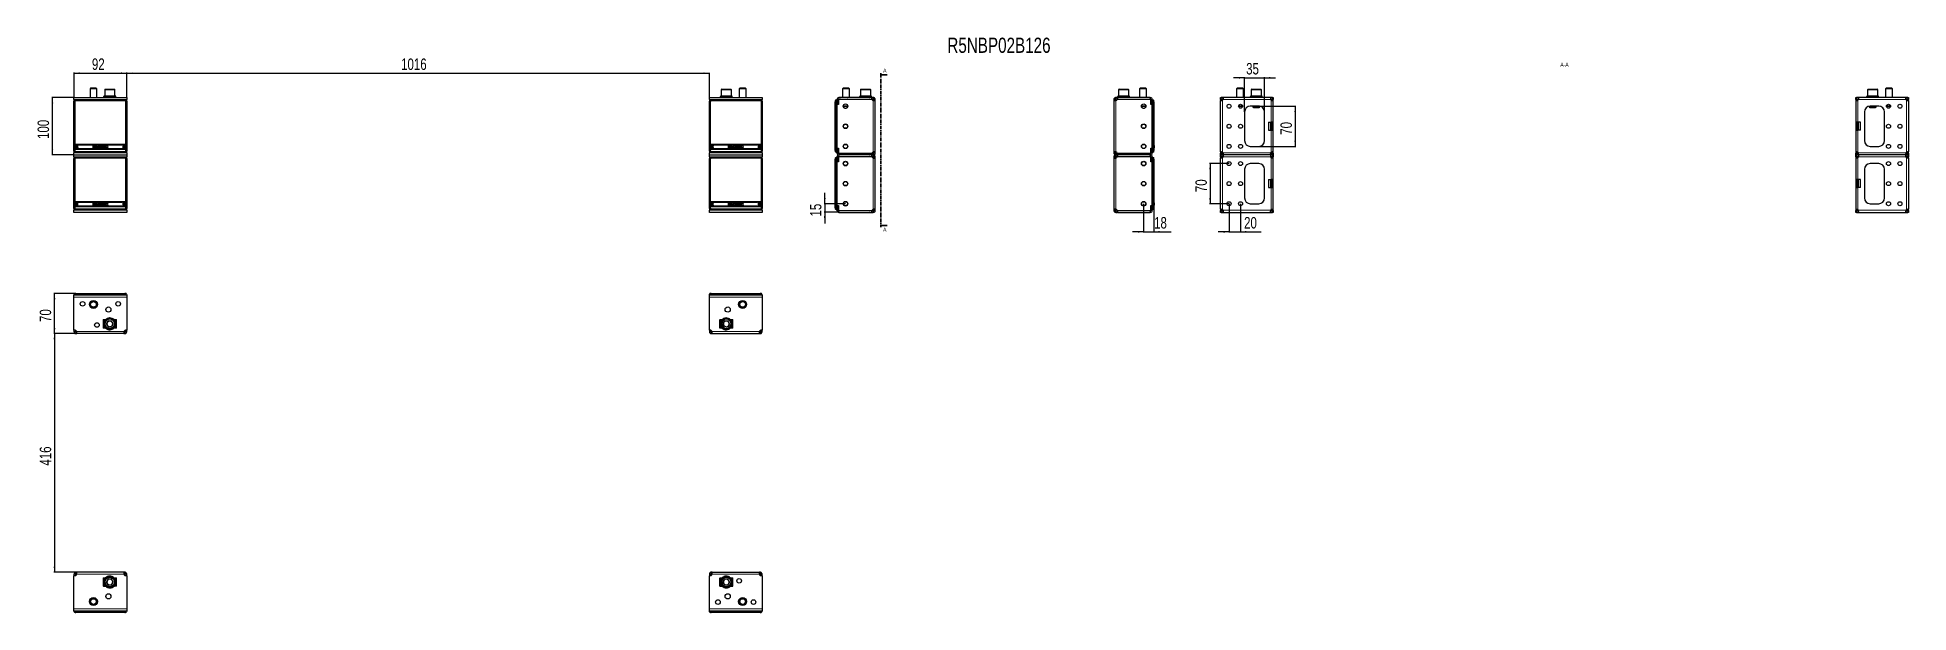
# Model space of a CAD drawing. Header units: millimetres. Extents: x 0 to 3263, y -408 to 594.
import ezdxf

# ---------------------------------------------------------------- set-up
doc = ezdxf.new("R2010")
doc.units = ezdxf.units.MM
doc.linetypes.add('CENTER', pattern=[10.16, 6.35, -1.27, 1.27, -1.27])
doc.layers.add('FORMAT', color=7, linetype='Continuous')
doc.styles.add('SLDTEXTSTYLE0', font='TXT', dxfattribs={"width": 0.75})
doc.dimstyles.new('SLDDIMSTYLE0', dxfattribs={"dimtxt": 20, "dimasz": 10, "dimexe": 0, "dimexo": 0.0625, "dimgap": 5, "dimtad": 2, "dimdec": 1, "dimrnd": 1e-09, "dimzin": 12, "dimdsep": 46, "dimtxsty": 'SLDTEXTSTYLE0', "dimsah": 1, "dimcen": 0.09, "dimadec": 0, "dimazin": 3, "dimtfac": 1, "dimtofl": 0, "dimtmove": 0, "dimatfit": 3, "dimfxl": 0, "dimfrac": 2, "dimtolj": 1, "dimtzin": 12, "dimarcsym": 0})
doc.dimstyles.new('SLDDIMSTYLE1', dxfattribs={"dimtxt": 20, "dimasz": 10, "dimexe": 0, "dimexo": 0.0625, "dimgap": 5, "dimtad": 2, "dimdec": 1, "dimrnd": 1e-09, "dimzin": 12, "dimdsep": 46, "dimtxsty": 'SLDTEXTSTYLE0', "dimsah": 1, "dimcen": 0.09, "dimadec": 0, "dimazin": 3, "dimtfac": 1, "dimtmove": 0, "dimatfit": 0, "dimfxl": 0, "dimfrac": 2, "dimtolj": 1, "dimtzin": 12, "dimarcsym": 0})

msp = doc.modelspace()

# ---------------------------------------------------------------- texts
at = {"color": 7, "linetype": 'Continuous', "char_height": 7, "attachment_point": 1, "style": 'SLDTEXTSTYLE0'}
for insert in [(1474.43, 540), (1474.43, 262.7)]:
    msp.add_mtext('A', dxfattribs=dict(at, insert=insert))
at = {"layer": 'FORMAT', "style": 'SLDTEXTSTYLE0'}
for s, insert, char_height, attachment_point in [('R5NBP02B126', (1586.47, 593.86), 26.4583, 1), ('A-A', (2662.61, 550.24), 7, 2)]:
    msp.add_mtext(s, dxfattribs=dict(at, insert=insert, char_height=char_height, attachment_point=attachment_point))

# ---------------------------------------------------------------- blocks, each defined once
blk = doc.blocks.new('_D')
at = {"layer": 'FORMAT'}
for p, q in [((63.4, 489.4), (24.7, 489.4)), ((25.7, 389.4), (25.7, 489.4)), ((63.4, 389.4), (24.7, 389.4))]:
    blk.add_line(p, q, dxfattribs=at)
for points in [[(25.7, 489.4), (24.2, 479.4), (27.2, 479.4)], [(25.7, 389.4), (27.2, 399.4), (24.2, 399.4)]]:
    blk.add_solid(points, dxfattribs=at)
at = {"layer": 'FORMAT', "insert": (-0.1, 417.2), "char_height": 20, "attachment_point": 1, "rotation": 90, "style": 'SLDTEXTSTYLE0'}
blk.add_mtext('100', dxfattribs=at)
blk = doc.blocks.new('_D_1')
at = {"layer": 'FORMAT'}
for p, q in [((63.4, 489.4), (63.4, 532.9)), ((63.4, 531.9), (155.4, 531.9)), ((155.4, 489.4), (155.4, 532.9))]:
    blk.add_line(p, q, dxfattribs=at)
for points in [[(63.4, 531.9), (73.4, 530.4), (73.4, 533.4)], [(155.4, 531.9), (145.4, 533.4), (145.4, 530.4)]]:
    blk.add_solid(points, dxfattribs=at)
at = {"layer": 'FORMAT', "insert": (94.6, 557.7), "char_height": 20, "attachment_point": 1, "style": 'SLDTEXTSTYLE0'}
blk.add_mtext('92', dxfattribs=at)
blk = doc.blocks.new('_D_2')
at = {"layer": 'FORMAT'}
for p, q in [((155.4, 489.4), (155.4, 532.8)), ((155.4, 531.8), (1171.4, 531.8)), ((1171.4, 489.4), (1171.4, 532.8))]:
    blk.add_line(p, q, dxfattribs=at)
for points in [[(155.4, 531.8), (165.4, 530.3), (165.4, 533.3)], [(1171.4, 531.8), (1161.4, 533.3), (1161.4, 530.3)]]:
    blk.add_solid(points, dxfattribs=at)
at = {"layer": 'FORMAT', "insert": (633.8, 557.6), "char_height": 20, "attachment_point": 1, "style": 'SLDTEXTSTYLE0'}
blk.add_mtext('1016', dxfattribs=at)
blk = doc.blocks.new('_D_3')
at = {"layer": 'FORMAT'}
for p, q in [((1408.8, 304.4), (1371.6, 304.4)), ((1372.6, 304.4), (1372.6, 323.6)), ((1372.6, 304.4), (1372.6, 289.4)), ((1397.3, 289.4), (1371.6, 289.4)), ((1372.6, 289.4), (1372.6, 270.2))]:
    blk.add_line(p, q, dxfattribs=at)
for points in [[(1372.6, 304.4), (1374.2, 314.4), (1371.1, 314.4)], [(1372.6, 289.4), (1371.1, 279.4), (1374.2, 279.4)]]:
    blk.add_solid(points, dxfattribs=at)
at = {"layer": 'FORMAT', "insert": (1346.8, 282.1), "char_height": 20, "attachment_point": 1, "rotation": 90, "style": 'SLDTEXTSTYLE0'}
blk.add_mtext('15', dxfattribs=at)
blk = doc.blocks.new('_D_4')
at = {"layer": 'FORMAT'}
for p, q in [((1928.8, 304.4), (1928.8, 254.4)), ((1946.8, 299.6), (1946.8, 254.4)), ((1928.8, 255.4), (1909.6, 255.4)), ((1928.8, 255.4), (1946.8, 255.4)), ((1946.8, 255.4), (1976.6, 255.4))]:
    blk.add_line(p, q, dxfattribs=at)
for points in [[(1928.8, 255.4), (1918.8, 256.9), (1918.8, 253.8)], [(1946.8, 255.4), (1956.8, 253.8), (1956.8, 256.9)]]:
    blk.add_solid(points, dxfattribs=at)
at = {"layer": 'FORMAT', "insert": (1947, 281.2), "char_height": 20, "attachment_point": 1, "style": 'SLDTEXTSTYLE0'}
blk.add_mtext('18', dxfattribs=at)
blk = doc.blocks.new('_D_5')
at = {"layer": 'FORMAT'}
for p, q in [((65.3, 148), (28.4, 148)), ((29.4, 78), (29.4, 148)), ((68, 78), (28.4, 78))]:
    blk.add_line(p, q, dxfattribs=at)
for points in [[(29.4, 148), (27.8, 138), (30.9, 138)], [(29.4, 78), (30.9, 88), (27.8, 88)]]:
    blk.add_solid(points, dxfattribs=at)
at = {"layer": 'FORMAT', "insert": (3.6, 98.2), "char_height": 20, "attachment_point": 1, "rotation": 90, "style": 'SLDTEXTSTYLE0'}
blk.add_mtext('70', dxfattribs=at)
blk = doc.blocks.new('_D_6')
at = {"layer": 'FORMAT'}
for p, q in [((68, 78), (28.4, 78)), ((29.4, 78), (29.4, -338)), ((68, -338), (28.4, -338))]:
    blk.add_line(p, q, dxfattribs=at)
for points in [[(29.4, 78), (27.8, 68), (30.9, 68)], [(29.4, -338), (30.9, -328), (27.8, -328)]]:
    blk.add_solid(points, dxfattribs=at)
at = {"layer": 'FORMAT', "insert": (3.6, -152.2), "char_height": 20, "attachment_point": 1, "rotation": 90, "style": 'SLDTEXTSTYLE0'}
blk.add_mtext('416', dxfattribs=at)
blk = doc.blocks.new('_D_7')
at = {"layer": 'FORMAT'}
for p, q in [((2129.8, 474.4), (2194.1, 474.4)), ((2193.1, 474.4), (2193.1, 404.4)), ((2129.8, 404.4), (2194.1, 404.4))]:
    blk.add_line(p, q, dxfattribs=at)
for points in [[(2193.1, 474.4), (2191.6, 464.4), (2194.6, 464.4)], [(2193.1, 404.4), (2194.6, 414.4), (2191.6, 414.4)]]:
    blk.add_solid(points, dxfattribs=at)
at = {"layer": 'FORMAT', "insert": (2167.3, 424.6), "char_height": 20, "attachment_point": 1, "rotation": 90, "style": 'SLDTEXTSTYLE0'}
blk.add_mtext('70', dxfattribs=at)
blk = doc.blocks.new('_D_8')
at = {"layer": 'FORMAT'}
for p, q in [((2104.8, 523.9), (2085.5, 523.9)), ((2104.8, 464.4), (2104.8, 524.9)), ((2104.8, 523.9), (2139.8, 523.9)), ((2139.8, 464.4), (2139.8, 524.9)), ((2139.8, 523.9), (2159, 523.9))]:
    blk.add_line(p, q, dxfattribs=at)
for points in [[(2104.8, 523.9), (2094.8, 525.4), (2094.8, 522.4)], [(2139.8, 523.9), (2149.8, 522.4), (2149.8, 525.4)]]:
    blk.add_solid(points, dxfattribs=at)
at = {"layer": 'FORMAT', "insert": (2107.5, 549.7), "char_height": 20, "attachment_point": 1, "style": 'SLDTEXTSTYLE0'}
blk.add_mtext('35', dxfattribs=at)
blk = doc.blocks.new('_D_9')
at = {"layer": 'FORMAT'}
for p, q in [((2077.8, 304.4), (2077.8, 254.4)), ((2097.8, 304.4), (2097.8, 254.4)), ((2077.8, 255.4), (2058.5, 255.4)), ((2077.8, 255.4), (2097.8, 255.4)), ((2097.8, 255.4), (2133.5, 255.4))]:
    blk.add_line(p, q, dxfattribs=at)
for points in [[(2077.8, 255.4), (2067.8, 256.9), (2067.8, 253.8)], [(2097.8, 255.4), (2107.8, 253.8), (2107.8, 256.9)]]:
    blk.add_solid(points, dxfattribs=at)
at = {"layer": 'FORMAT', "insert": (2103.9, 281.2), "char_height": 20, "attachment_point": 1, "style": 'SLDTEXTSTYLE0'}
blk.add_mtext('20', dxfattribs=at)
blk = doc.blocks.new('_D_10')
at = {"layer": 'FORMAT'}
for p, q in [((2077.7, 374.4), (2043.7, 374.4)), ((2044.7, 374.4), (2044.7, 304.4)), ((2077.7, 304.4), (2043.7, 304.4))]:
    blk.add_line(p, q, dxfattribs=at)
for points in [[(2044.7, 374.4), (2043.2, 364.4), (2046.3, 364.4)], [(2044.7, 304.4), (2046.3, 314.4), (2043.2, 314.4)]]:
    blk.add_solid(points, dxfattribs=at)
at = {"layer": 'FORMAT', "insert": (2019, 324.6), "char_height": 20, "attachment_point": 1, "rotation": 90, "style": 'SLDTEXTSTYLE0'}
blk.add_mtext('70', dxfattribs=at)

# ---------------------------------------------------------------- dimensions: what is measured, and where the dimension line sits
at = {"layer": 'FORMAT'}
for base, p1, p2, angle, dimstyle, picture, middle in [((155.39, 531.89), (63.39, 489.39), (155.39, 489.39), 0, 'SLDDIMSTYLE0', '_D_1', (109.39, 531.89)), ((1171.39, 531.81), (155.39, 489.39), (1171.39, 489.39), 0, 'SLDDIMSTYLE0', '_D_2', (663.39, 531.81)), ((25.69, 489.39), (63.39, 389.39), (63.39, 489.39), 90, 'SLDDIMSTYLE0', '_D', (25.69, 439.39)), ((2193.11, 404.39), (2129.75, 474.39), (2129.75, 404.39), 90, 'SLDDIMSTYLE0', '_D_7', (2193.11, 439.39)), ((2044.75, 304.39), (2077.75, 374.39), (2077.75, 304.39), 90, 'SLDDIMSTYLE0', '_D_10', (2044.75, 339.39)), ((1372.62, 289.39), (1408.82, 304.39), (1397.32, 289.39), 90, 'SLDDIMSTYLE1', '_D_3', (1372.62, 296.89)), ((2097.75, 255.38), (2077.75, 304.39), (2097.75, 304.39), 0, 'SLDDIMSTYLE1', '_D_9', (2118.69, 255.38)), ((29.38, 147.96), (67.97, 77.96), (65.29, 147.96), 90, 'SLDDIMSTYLE0', '_D_5', (29.38, 112.96)), ((29.38, -338.04), (67.97, 77.96), (67.97, -338.04), 90, 'SLDDIMSTYLE0', '_D_6', (29.38, -130.04))]:
    dim = msp.add_linear_dim(base=base, p1=p1, p2=p2, angle=angle, dimstyle=dimstyle, dxfattribs=at)
    dim.commit()
    dim.dimension.update_dxf_attribs({"geometry": picture, "text_midpoint": middle, "dimtype": 160})
for base, p1, p2, picture, middle in [((2139.75, 523.89), (2104.75, 464.39), (2139.75, 464.39), '_D_8', (2122.25, 523.89)), ((1946.82, 255.38), (1928.82, 304.39), (1946.82, 299.64), '_D_4', (1961.82, 255.38))]:
    dim = msp.add_linear_dim(base=base, p1=p1, p2=p2, dimstyle='SLDDIMSTYLE1', dxfattribs=at)
    dim.commit()
    dim.dimension.update_dxf_attribs({"geometry": picture, "text_midpoint": middle, "dimtype": 160})

# ---------------------------------------------------------------- linework, layer by layer
at = {"color": 7, "linetype": 'CENTER', "lineweight": 35}
msp.add_line((1470.69, 531.87), (1470.69, 263.4), dxfattribs=at)
at = {"color": 7, "linetype": 'Continuous', "lineweight": 35}
for p, q in [((1481.33, 528.87), (1470.69, 528.87)), ((1481.33, 266.4), (1470.69, 266.4))]:
    msp.add_line(p, q, dxfattribs=at)
at = {"color": 7, "linetype": 'Continuous', "lineweight": 25}
for p, q in [((92.46, 505.89), (91.39, 504.82)), ((91.39, 504.82), (91.39, 489.39)), ((103.39, 504.82), (91.39, 504.82)), ((102.31, 505.89), (92.46, 505.89)), ((103.39, 504.82), (102.31, 505.89)), ((103.39, 489.39), (103.39, 504.82)), ((115.64, 491.89), (115.64, 490.89)), ((115.64, 491.89), (115.64, 491.64)), ((116.44, 491.89), (115.64, 491.89)), ((115.64, 491.89), (115.64, 491.89)), ((115.64, 490.89), (115.64, 491.14)), ((116.44, 490.89), (115.64, 490.89)), ((115.64, 490.89), (115.64, 490.89)), ((116.44, 491.89), (116.54, 491.89)), ((116.44, 490.89), (116.54, 490.89)), ((116.54, 491.89), (116.54, 491.64)), ((118.67, 491.89), (116.54, 491.89)), ((116.54, 490.89), (116.54, 491.14)), ((118.67, 490.89), (116.54, 490.89)), ((116.89, 502.89), (116.89, 491.89)), ((117.89, 503.89), (126.31, 503.89)), ((118.67, 491.89), (118.85, 491.89)), ((118.67, 490.89), (118.85, 490.89)), ((118.85, 491.89), (118.85, 491.64)), ((122.01, 491.89), (118.85, 491.89)), ((118.85, 490.89), (118.85, 491.14)), ((122.01, 490.89), (118.85, 490.89)), ((119.89, 490.89), (119.89, 489.39)), ((122.01, 491.89), (122.24, 491.89)), ((122.01, 490.89), (122.24, 490.89)), ((122.24, 491.89), (122.24, 491.64)), ((125.94, 491.89), (122.24, 491.89)), ((122.24, 490.89), (122.24, 491.14)), ((125.94, 490.89), (122.24, 490.89)), ((125.94, 491.89), (126.03, 491.89)), ((125.94, 490.89), (126.11, 490.89)), ((126.11, 490.89), (126.19, 490.89)), ((126.15, 491.89), (126.19, 491.89)), ((126.19, 491.89), (126.19, 491.64)), ((129.86, 491.89), (126.19, 491.89)), ((126.19, 490.89), (126.19, 491.14)), ((129.86, 490.89), (126.19, 490.89)), ((126.31, 503.89), (133.89, 503.89)), ((129.86, 491.89), (130.09, 491.89)), ((129.86, 490.89), (130.09, 490.89)), ((130.09, 491.89), (130.09, 491.64)), ((133.17, 491.89), (130.09, 491.89)), ((130.09, 490.89), (130.09, 491.14)), ((133.17, 490.89), (130.09, 490.89)), ((131.89, 489.39), (131.89, 490.89)), ((133.17, 491.89), (133.34, 491.89)), ((133.17, 490.89), (133.34, 490.89)), ((133.34, 491.89), (133.34, 491.64)), ((135.38, 491.89), (133.34, 491.89)), ((133.34, 490.89), (133.34, 491.14)), ((135.38, 490.89), (133.34, 490.89)), ((134.89, 491.89), (134.89, 502.89)), ((135.38, 491.89), (135.47, 491.89)), ((135.38, 490.89), (135.47, 490.89)), ((135.47, 491.89), (135.47, 491.64)), ((136.14, 491.89), (135.47, 491.89)), ((135.47, 490.89), (135.47, 491.14)), ((136.14, 490.89), (135.47, 490.89)), ((136.14, 490.89), (136.14, 491.89)), ((1190.64, 491.89), (1190.64, 490.89)), ((1190.64, 491.89), (1190.64, 491.64)), ((1191.45, 491.89), (1190.64, 491.89)), ((1190.64, 491.89), (1190.64, 491.89)), ((1190.64, 490.89), (1190.64, 491.14)), ((1191.45, 490.89), (1190.64, 490.89)), ((1190.64, 490.89), (1190.64, 490.89)), ((1191.45, 491.89), (1191.56, 491.89)), ((1191.45, 490.89), (1191.56, 490.89)), ((1191.56, 491.89), (1191.56, 491.64)), ((1193.71, 491.89), (1191.56, 491.89)), ((1191.56, 490.89), (1191.56, 491.14)), ((1193.71, 490.89), (1191.56, 490.89)), ((1191.89, 502.89), (1191.89, 491.89)), ((1192.89, 503.89), (1201.32, 503.89)), ((1193.71, 491.89), (1193.89, 491.89)), ((1193.71, 490.89), (1193.89, 490.89)), ((1193.89, 491.89), (1193.89, 491.64)), ((1197.06, 491.89), (1193.89, 491.89)), ((1193.89, 490.89), (1193.89, 491.14)), ((1197.06, 490.89), (1193.89, 490.89)), ((1194.89, 490.89), (1194.89, 489.39)), ((1197.06, 491.89), (1197.29, 491.89)), ((1197.06, 490.89), (1197.29, 490.89)), ((1197.29, 491.89), (1197.29, 491.64)), ((1200.99, 491.89), (1197.29, 491.89)), ((1197.29, 490.89), (1197.29, 491.14)), ((1200.99, 490.89), (1197.29, 490.89)), ((1200.99, 491.89), (1201.07, 491.89)), ((1200.99, 490.89), (1201.15, 490.89)), ((1201.15, 490.89), (1201.23, 490.89)), ((1201.19, 491.89), (1201.23, 491.89)), ((1201.23, 491.89), (1201.23, 491.64)), ((1204.9, 491.89), (1201.23, 491.89)), ((1201.23, 490.89), (1201.23, 491.14)), ((1204.9, 490.89), (1201.23, 490.89)), ((1201.32, 503.89), (1208.89, 503.89)), ((1204.9, 491.89), (1205.13, 491.89)), ((1204.9, 490.89), (1205.13, 490.89)), ((1205.13, 491.89), (1205.13, 491.64)), ((1208.2, 491.89), (1205.13, 491.89)), ((1205.13, 490.89), (1205.13, 491.14)), ((1208.2, 490.89), (1205.13, 490.89)), ((1206.89, 489.39), (1206.89, 490.89)), ((1208.2, 491.89), (1208.38, 491.89)), ((1208.2, 490.89), (1208.38, 490.89)), ((1208.38, 491.89), (1208.38, 491.64)), ((1210.39, 491.89), (1208.38, 491.89)), ((1208.38, 490.89), (1208.38, 491.14)), ((1210.39, 490.89), (1208.38, 490.89)), ((1209.89, 491.89), (1209.89, 502.89)), ((1210.39, 491.89), (1210.48, 491.89)), ((1210.39, 490.89), (1210.48, 490.89)), ((1210.48, 491.89), (1210.48, 491.64)), ((1211.14, 491.89), (1210.48, 491.89)), ((1210.48, 490.89), (1210.48, 491.14)), ((1211.14, 490.89), (1210.48, 490.89)), ((1211.14, 490.89), (1211.14, 491.89)), ((1224.46, 505.89), (1223.39, 504.82)), ((1223.39, 504.82), (1223.39, 489.39)), ((1235.39, 504.82), (1223.39, 504.82)), ((1234.31, 505.89), (1224.46, 505.89)), ((1235.39, 504.82), (1234.31, 505.89)), ((1235.39, 489.39), (1235.39, 504.82)), ((1404.89, 505.89), (1403.82, 504.82)), ((1403.82, 504.82), (1403.82, 489.39)), ((1415.82, 504.82), (1403.82, 504.82)), ((1414.74, 505.89), (1404.89, 505.89)), ((1415.82, 504.82), (1414.74, 505.89)), ((1415.82, 489.39), (1415.82, 504.82)), ((1433.57, 491.89), (1433.57, 490.89)), ((1433.57, 491.89), (1433.58, 491.89)), ((1433.57, 490.89), (1433.58, 490.89)), ((1433.58, 491.89), (1433.58, 491.64)), ((1434.4, 491.89), (1433.58, 491.89)), ((1433.58, 490.89), (1433.58, 491.14)), ((1434.4, 490.89), (1433.58, 490.89)), ((1434.4, 491.89), (1434.51, 491.89)), ((1434.4, 490.89), (1434.51, 490.89)), ((1434.51, 491.89), (1434.51, 491.64)), ((1436.67, 491.89), (1434.51, 491.89)), ((1434.51, 490.89), (1434.51, 491.14)), ((1436.67, 490.89), (1434.51, 490.89)), ((1434.82, 502.89), (1434.82, 491.89)), ((1435.82, 503.89), (1451.82, 503.89)), ((1436.67, 491.89), (1436.86, 491.89)), ((1436.67, 490.89), (1436.86, 490.89)), ((1436.86, 491.89), (1436.86, 491.64)), ((1440.03, 491.89), (1436.86, 491.89)), ((1436.86, 490.89), (1436.86, 491.14)), ((1440.03, 490.89), (1436.86, 490.89)), ((1437.82, 490.89), (1437.82, 489.39)), ((1440.03, 491.89), (1440.26, 491.89)), ((1440.03, 490.89), (1440.26, 490.89)), ((1440.26, 491.89), (1440.26, 491.64)), ((1443.96, 491.89), (1440.26, 491.89)), ((1440.26, 490.89), (1440.26, 491.14)), ((1443.96, 490.89), (1440.26, 490.89)), ((1443.96, 491.89), (1444.04, 491.89)), ((1443.96, 490.89), (1444.12, 490.89)), ((1444.12, 490.89), (1444.21, 490.89)), ((1444.17, 491.89), (1444.21, 491.89)), ((1444.21, 491.89), (1444.21, 491.64)), ((1447.87, 491.89), (1444.21, 491.89)), ((1444.21, 490.89), (1444.21, 491.14)), ((1447.87, 490.89), (1444.21, 490.89)), ((1447.87, 491.89), (1448.1, 491.89)), ((1447.87, 490.89), (1448.1, 490.89)), ((1448.1, 491.89), (1448.1, 491.64)), ((1451.17, 491.89), (1448.1, 491.89)), ((1448.1, 490.89), (1448.1, 491.14)), ((1451.17, 490.89), (1448.1, 490.89)), ((1449.82, 489.39), (1449.82, 490.89)), ((1451.17, 491.89), (1451.34, 491.89)), ((1451.17, 490.89), (1451.34, 490.89)), ((1451.34, 491.89), (1451.34, 491.64)), ((1453.34, 491.89), (1451.34, 491.89)), ((1451.34, 490.89), (1451.34, 491.14)), ((1453.34, 490.89), (1451.34, 490.89)), ((1451.82, 503.89), (1451.82, 503.89)), ((1452.82, 491.89), (1452.82, 502.89)), ((1453.34, 491.89), (1453.43, 491.89)), ((1453.34, 490.89), (1453.43, 490.89)), ((1453.43, 491.89), (1453.43, 491.64)), ((1454.07, 491.89), (1453.43, 491.89)), ((1453.43, 490.89), (1453.43, 491.14)), ((1454.07, 490.89), (1453.43, 490.89)), ((1454.07, 490.89), (1454.07, 491.89)), ((1454.07, 491.89), (1454.07, 491.89)), ((1454.07, 490.89), (1454.07, 490.89)), ((1883.57, 491.89), (1883.57, 490.89)), ((1883.57, 491.89), (1883.57, 491.64)), ((1884.37, 491.89), (1883.57, 491.89)), ((1883.57, 491.89), (1883.57, 491.89)), ((1883.57, 490.89), (1883.57, 491.14)), ((1884.37, 490.89), (1883.57, 490.89)), ((1883.57, 490.89), (1883.57, 490.89)), ((1884.37, 491.89), (1884.47, 491.89)), ((1884.37, 490.89), (1884.47, 490.89)), ((1884.47, 491.89), (1884.47, 491.64)), ((1886.61, 491.89), (1884.47, 491.89)), ((1884.47, 490.89), (1884.47, 491.14)), ((1886.61, 490.89), (1884.47, 490.89)), ((1884.82, 502.89), (1884.82, 491.89)), ((1885.82, 503.89), (1901.82, 503.89)), ((1886.61, 491.89), (1886.79, 491.89)), ((1886.61, 490.89), (1886.79, 490.89)), ((1886.79, 491.89), (1886.79, 491.64)), ((1889.94, 491.89), (1886.79, 491.89)), ((1886.79, 490.89), (1886.79, 491.14)), ((1889.94, 490.89), (1886.79, 490.89)), ((1887.82, 490.89), (1887.82, 489.39)), ((1889.94, 491.89), (1890.18, 491.89)), ((1889.94, 490.89), (1890.18, 490.89)), ((1890.18, 491.89), (1890.18, 491.64)), ((1893.87, 491.89), (1890.18, 491.89)), ((1890.18, 490.89), (1890.18, 491.14)), ((1893.87, 490.89), (1890.18, 490.89)), ((1893.87, 491.89), (1893.96, 491.89)), ((1893.87, 490.89), (1894.05, 490.89)), ((1894.05, 490.89), (1894.12, 490.89)), ((1894.08, 491.89), (1894.12, 491.89)), ((1894.12, 491.89), (1894.12, 491.64)), ((1897.79, 491.89), (1894.12, 491.89)), ((1894.12, 490.89), (1894.12, 491.14)), ((1897.79, 490.89), (1894.12, 490.89)), ((1897.79, 491.89), (1898.02, 491.89)), ((1897.79, 490.89), (1898.02, 490.89)), ((1898.02, 491.89), (1898.02, 491.64)), ((1901.1, 491.89), (1898.02, 491.89)), ((1898.02, 490.89), (1898.02, 491.14)), ((1901.1, 490.89), (1898.02, 490.89)), ((1899.82, 489.39), (1899.82, 490.89)), ((1901.1, 491.89), (1901.28, 491.89)), ((1901.1, 490.89), (1901.28, 490.89)), ((1901.28, 491.89), (1901.28, 491.64)), ((1903.31, 491.89), (1901.28, 491.89)), ((1901.28, 490.89), (1901.28, 491.14)), ((1903.31, 490.89), (1901.28, 490.89)), ((1902.82, 491.89), (1902.82, 502.89)), ((1903.31, 491.89), (1903.4, 491.89)), ((1903.31, 490.89), (1903.4, 490.89)), ((1903.4, 491.89), (1903.4, 491.64)), ((1904.07, 491.89), (1903.4, 491.89)), ((1903.4, 490.89), (1903.4, 491.14)), ((1904.07, 490.89), (1903.4, 490.89)), ((1904.07, 490.89), (1904.07, 491.89)), ((1922.89, 505.89), (1921.82, 504.82)), ((1921.82, 504.82), (1921.82, 489.39)), ((1933.82, 504.82), (1921.82, 504.82)), ((1932.74, 505.89), (1922.89, 505.89)), ((1933.82, 504.82), (1932.74, 505.89)), ((1933.82, 489.39), (1933.82, 504.82)), ((2091.83, 505.89), (2090.75, 504.82)), ((2090.75, 504.82), (2090.75, 489.39)), ((2102.75, 504.82), (2090.75, 504.82)), ((2101.68, 505.89), (2091.83, 505.89)), ((2102.75, 504.82), (2101.68, 505.89)), ((2102.75, 489.39), (2102.75, 504.82)), ((2115, 491.89), (2115, 490.89)), ((2115, 491.89), (2115.01, 491.89)), ((2115, 490.89), (2115.01, 490.89)), ((2115.01, 491.89), (2115.01, 491.64)), ((2115.84, 491.89), (2115.01, 491.89)), ((2115.01, 490.89), (2115.01, 491.14)), ((2115.84, 490.89), (2115.01, 490.89)), ((2115.84, 491.89), (2115.94, 491.89)), ((2115.84, 490.89), (2115.94, 490.89)), ((2115.94, 491.89), (2115.94, 491.64)), ((2118.11, 491.89), (2115.94, 491.89)), ((2115.94, 490.89), (2115.94, 491.14)), ((2118.11, 490.89), (2115.94, 490.89)), ((2116.25, 502.89), (2116.25, 491.89)), ((2117.25, 503.89), (2125.07, 503.89)), ((2118.11, 491.89), (2118.29, 491.89)), ((2118.11, 490.89), (2118.29, 490.89)), ((2118.29, 491.89), (2118.29, 491.64)), ((2121.46, 491.89), (2118.29, 491.89)), ((2118.29, 490.89), (2118.29, 491.14)), ((2121.46, 490.89), (2118.29, 490.89)), ((2119.25, 490.89), (2119.25, 489.39)), ((2121.46, 491.89), (2121.7, 491.89)), ((2121.46, 490.89), (2121.7, 490.89)), ((2121.7, 491.89), (2121.7, 491.64)), ((2125.4, 491.89), (2121.7, 491.89)), ((2121.7, 490.89), (2121.7, 491.14)), ((2125.4, 490.89), (2121.7, 490.89)), ((2125.07, 503.89), (2133.25, 503.89)), ((2125.4, 491.89), (2125.47, 491.89)), ((2125.4, 490.89), (2125.55, 490.89)), ((2125.55, 490.89), (2125.65, 490.89)), ((2125.6, 491.89), (2125.65, 491.89)), ((2125.65, 491.89), (2125.65, 491.64)), ((2129.31, 491.89), (2125.65, 491.89)), ((2125.65, 490.89), (2125.65, 491.14)), ((2129.31, 490.89), (2125.65, 490.89)), ((2129.31, 491.89), (2129.54, 491.89)), ((2129.31, 490.89), (2129.54, 490.89)), ((2129.54, 491.89), (2129.54, 491.64)), ((2132.6, 491.89), (2129.54, 491.89)), ((2129.54, 490.89), (2129.54, 491.14)), ((2132.6, 490.89), (2129.54, 490.89)), ((2131.25, 489.39), (2131.25, 490.89)), ((2132.6, 491.89), (2132.77, 491.89)), ((2132.6, 490.89), (2132.77, 490.89)), ((2132.77, 491.89), (2132.77, 491.64)), ((2134.78, 491.89), (2132.77, 491.89)), ((2132.77, 490.89), (2132.77, 491.14)), ((2134.78, 490.89), (2132.77, 490.89)), ((2134.25, 491.89), (2134.25, 502.89)), ((2134.78, 491.89), (2134.87, 491.89)), ((2134.78, 490.89), (2134.87, 490.89)), ((2134.87, 491.89), (2134.87, 491.64)), ((2135.5, 491.89), (2134.87, 491.89)), ((2134.87, 490.89), (2134.87, 491.14)), ((2135.5, 490.89), (2134.87, 490.89)), ((2135.5, 490.89), (2135.5, 491.89)), ((3190, 491.89), (3190, 490.89)), ((3190, 491.89), (3190.01, 491.89)), ((3190, 490.89), (3190.01, 490.89)), ((3190.01, 491.89), (3190.01, 491.64)), ((3190.84, 491.89), (3190.01, 491.89)), ((3190.01, 490.89), (3190.01, 491.14)), ((3190.84, 490.89), (3190.01, 490.89)), ((3190.84, 491.89), (3190.94, 491.89)), ((3190.84, 490.89), (3190.94, 490.89)), ((3190.94, 491.89), (3190.94, 491.64)), ((3193.1, 491.89), (3190.94, 491.89)), ((3190.94, 490.89), (3190.94, 491.14)), ((3193.1, 490.89), (3190.94, 490.89)), ((3191.25, 502.89), (3191.25, 491.89)), ((3192.25, 503.89), (3199.78, 503.89)), ((3193.1, 491.89), (3193.28, 491.89)), ((3193.1, 490.89), (3193.28, 490.89)), ((3193.28, 491.89), (3193.28, 491.64)), ((3196.46, 491.89), (3193.28, 491.89)), ((3193.28, 490.89), (3193.28, 491.14)), ((3196.46, 490.89), (3193.28, 490.89)), ((3194.25, 490.89), (3194.25, 489.39)), ((3196.46, 491.89), (3196.69, 491.89)), ((3196.46, 490.89), (3196.69, 490.89)), ((3196.69, 491.89), (3196.69, 491.64)), ((3200.39, 491.89), (3196.69, 491.89)), ((3196.69, 490.89), (3196.69, 491.14)), ((3200.39, 490.89), (3196.69, 490.89)), ((3199.78, 503.89), (3208.25, 503.89)), ((3200.39, 491.89), (3200.47, 491.89)), ((3200.39, 490.89), (3200.55, 490.89)), ((3200.55, 490.89), (3200.64, 490.89)), ((3200.59, 491.89), (3200.64, 491.89)), ((3200.64, 491.89), (3200.64, 491.64)), ((3204.3, 491.89), (3200.64, 491.89)), ((3200.64, 490.89), (3200.64, 491.14)), ((3204.3, 490.89), (3200.64, 490.89)), ((3204.3, 491.89), (3204.53, 491.89)), ((3204.3, 490.89), (3204.53, 490.89)), ((3204.53, 491.89), (3204.53, 491.64)), ((3207.6, 491.89), (3204.53, 491.89)), ((3204.53, 490.89), (3204.53, 491.14)), ((3207.6, 490.89), (3204.53, 490.89)), ((3206.25, 489.39), (3206.25, 490.89)), ((3207.6, 491.89), (3207.77, 491.89)), ((3207.6, 490.89), (3207.77, 490.89)), ((3207.77, 491.89), (3207.77, 491.64)), ((3209.77, 491.89), (3207.77, 491.89)), ((3207.77, 490.89), (3207.77, 491.14)), ((3209.77, 490.89), (3207.77, 490.89)), ((3209.25, 491.89), (3209.25, 502.89)), ((3209.77, 491.89), (3209.86, 491.89)), ((3209.77, 490.89), (3209.86, 490.89)), ((3209.86, 491.89), (3209.86, 491.64)), ((3210.5, 491.89), (3209.86, 491.89)), ((3209.86, 490.89), (3209.86, 491.14)), ((3210.5, 490.89), (3209.86, 490.89)), ((3210.5, 490.89), (3210.5, 491.89)), ((3223.83, 505.89), (3222.75, 504.82)), ((3222.75, 504.82), (3222.75, 489.39)), ((3234.75, 504.82), (3222.75, 504.82)), ((3233.68, 505.89), (3223.83, 505.89)), ((3234.75, 504.82), (3233.68, 505.89)), ((3234.75, 489.39), (3234.75, 504.82)), ((63.39, 489.39), (155.39, 489.39)), ((63.39, 485.89), (63.39, 489.39)), ((63.39, 485.89), (63.39, 483.37)), ((63.39, 482.74), (63.39, 483.37)), ((63.39, 396.54), (63.39, 482.74)), ((65.66, 485.64), (66.28, 485.64)), ((66.28, 485.64), (101.89, 485.64)), ((101.89, 485.64), (101.89, 485.51)), ((102.39, 485.37), (116.39, 485.37)), ((116.89, 485.51), (116.89, 485.64)), ((116.89, 485.64), (152.49, 485.64)), ((152.49, 485.64), (153.11, 485.64)), ((155.39, 489.39), (155.39, 485.89)), ((155.39, 483.37), (155.39, 485.89)), ((155.39, 483.37), (155.39, 482.74)), ((155.39, 482.74), (155.39, 396.54)), ((1171.39, 485.89), (1171.39, 489.39)), ((1171.39, 489.39), (1263.39, 489.39)), ((1171.39, 485.89), (1171.39, 483.37)), ((1171.39, 482.74), (1171.39, 483.37)), ((1171.39, 396.54), (1171.39, 482.74)), ((1173.66, 485.64), (1174.28, 485.64)), ((1174.28, 485.64), (1209.89, 485.64)), ((1209.89, 485.64), (1209.89, 485.51)), ((1210.39, 485.37), (1224.39, 485.37)), ((1224.89, 485.51), (1224.89, 485.64)), ((1224.89, 485.64), (1260.49, 485.64)), ((1260.49, 485.64), (1261.11, 485.64)), ((1263.39, 489.39), (1263.39, 485.89)), ((1263.39, 483.37), (1263.39, 485.89)), ((1263.39, 483.37), (1263.39, 482.74)), ((1263.39, 482.74), (1263.39, 396.54)), ((1390.82, 483.74), (1390.82, 482.29)), ((1390.82, 407.84), (1390.82, 482.29)), ((1391.93, 485.19), (1393.62, 485.64)), ((1393.62, 485.64), (1393.82, 485.64)), ((1393.62, 482.74), (1393.62, 396.54)), ((1393.82, 477.94), (1393.82, 485.89)), ((1393.82, 483.37), (1393.82, 395.92)), ((1393.82, 477.94), (1396.32, 477.94)), ((1393.82, 401.49), (1393.82, 477.29)), ((1396.42, 477.29), (1393.82, 477.29)), ((1396.32, 477.94), (1396.32, 485.89)), ((1396.42, 478.87), (1396.32, 478.66)), ((1396.42, 484.29), (1396.42, 477.29)), ((1453.92, 489.39), (1397.32, 489.39)), ((1397.32, 486.89), (1453.92, 486.89)), ((1398.92, 486.79), (1453.89, 486.79)), ((1399.57, 486.89), (1399.57, 486.79)), ((1399.86, 486.89), (1399.86, 486.79)), ((1401.55, 486.89), (1401.55, 486.79)), ((1404.49, 486.89), (1404.49, 486.79)), ((1412.79, 473.89), (1404.85, 473.89)), ((1408.25, 486.89), (1408.25, 486.79)), ((1412.25, 486.89), (1412.25, 486.79)), ((1415.87, 486.89), (1415.87, 486.79)), ((1418.58, 486.89), (1418.58, 486.79)), ((1419.95, 486.89), (1419.95, 486.79)), ((1420.07, 486.79), (1420.07, 486.89)), ((1453.92, 489.39), (1454.92, 489.39)), ((1454.92, 486.89), (1453.92, 486.89)), ((1457.32, 489.39), (1454.91, 489.39)), ((1457.32, 486.89), (1454.91, 486.89)), ((1454.92, 486.89), (1454.92, 489.39)), ((1457.32, 489.39), (1457.32, 486.89)), ((1460.82, 485.89), (1458.32, 485.89)), ((1458.32, 484.67), (1458.32, 485.89)), ((1460.82, 484.67), (1458.32, 484.67)), ((1460.82, 484.67), (1460.82, 485.89)), ((1460.82, 394.11), (1460.82, 484.67)), ((1879.32, 485.89), (1876.82, 485.89)), ((1876.82, 485.89), (1876.82, 484.67)), ((1876.82, 484.67), (1876.82, 394.11)), ((1879.32, 484.67), (1876.82, 484.67)), ((1879.32, 485.89), (1879.32, 484.67)), ((1880.32, 486.89), (1880.32, 489.39)), ((1882.72, 489.39), (1880.32, 489.39)), ((1882.72, 486.89), (1880.32, 486.89)), ((1882.72, 489.39), (1882.72, 486.89)), ((1882.72, 489.39), (1883.72, 489.39)), ((1883.72, 486.89), (1882.72, 486.89)), ((1940.32, 489.39), (1883.72, 489.39)), ((1883.72, 486.89), (1940.32, 486.89)), ((1883.74, 486.79), (1938.72, 486.79)), ((1917.57, 486.89), (1917.57, 486.79)), ((1917.86, 486.89), (1917.86, 486.79)), ((1919.55, 486.89), (1919.55, 486.79)), ((1922.49, 486.89), (1922.49, 486.79)), ((1932.79, 473.89), (1924.85, 473.89)), ((1926.25, 486.89), (1926.25, 486.79)), ((1930.25, 486.89), (1930.25, 486.79)), ((1933.87, 486.89), (1933.87, 486.79)), ((1936.58, 486.89), (1936.58, 486.79)), ((1937.95, 486.89), (1937.95, 486.79)), ((1938.07, 486.79), (1938.07, 486.89)), ((1941.22, 477.29), (1941.22, 484.29)), ((1941.22, 478.87), (1941.32, 478.66)), ((1943.82, 477.29), (1941.22, 477.29)), ((1941.32, 485.89), (1941.32, 477.94)), ((1943.82, 477.94), (1941.32, 477.94)), ((1943.82, 485.89), (1943.82, 477.94)), ((1943.82, 485.64), (1944.02, 485.64)), ((1943.82, 395.92), (1943.82, 483.37)), ((1943.82, 477.29), (1943.82, 401.49)), ((1944.02, 485.64), (1945.71, 485.19)), ((1944.02, 396.54), (1944.02, 482.74)), ((1946.82, 482.29), (1946.82, 483.74)), ((1946.82, 482.29), (1946.82, 407.84)), ((2062.75, 486.89), (2062.75, 489.39)), ((2062.75, 489.39), (2063.86, 489.39)), ((2063.86, 486.89), (2062.75, 486.89)), ((2062.75, 486.89), (2062.75, 486.79)), ((2062.75, 486.79), (2065.25, 486.79)), ((2062.75, 486.18), (2062.75, 486.79)), ((2062.75, 486.18), (2062.75, 484.12)), ((2062.75, 394.67), (2062.75, 484.12)), ((2062.75, 484.12), (2063.84, 484.12)), ((2067.58, 489.39), (2063.86, 489.39)), ((2067.58, 486.89), (2063.86, 486.89)), ((2065.25, 486.79), (2065.25, 486.18)), ((2065.25, 486.18), (2065.25, 484.36)), ((2149.92, 489.39), (2067.58, 489.39)), ((2067.58, 489.39), (2067.58, 487.18)), ((2101.22, 473.89), (2094.29, 473.89)), ((2104.75, 464.39), (2104.75, 414.39)), ((2129.75, 474.39), (2114.75, 474.39)), ((2116.42, 474.29), (2116.4, 474.29)), ((2116.42, 474.29), (2116.42, 474.29)), ((2116.52, 474.29), (2116.42, 474.29)), ((2116.52, 474.39), (2116.52, 474.29)), ((2119.78, 474.29), (2116.52, 474.29)), ((2119.25, 474.29), (2119.25, 472.97)), ((2119.25, 472.97), (2120.33, 471.89)), ((2119.25, 472.97), (2125.11, 472.97)), ((2119.78, 474.29), (2121.68, 474.29)), ((2120.33, 471.89), (2125.14, 471.89)), ((2122.23, 474.29), (2121.68, 474.29)), ((2128.27, 474.29), (2122.23, 474.29)), ((2125.11, 472.97), (2131.25, 472.97)), ((2125.14, 471.89), (2130.18, 471.89)), ((2128.83, 474.29), (2128.27, 474.29)), ((2128.83, 474.29), (2130.73, 474.29)), ((2130.18, 471.89), (2131.25, 472.97)), ((2131.16, 474.29), (2130.73, 474.29)), ((2131.25, 472.97), (2131.25, 474.28)), ((2139.75, 414.39), (2139.75, 464.39)), ((2149.92, 489.39), (2149.92, 486.89)), ((2153.64, 489.39), (2149.92, 489.39)), ((2153.64, 486.89), (2149.92, 486.89)), ((2152.25, 486.79), (2154.75, 486.79)), ((2152.25, 486.18), (2152.25, 486.79)), ((2152.25, 484.34), (2152.25, 486.18)), ((2153.64, 489.39), (2154.75, 489.39)), ((2154.75, 486.89), (2153.64, 486.89)), ((2154.75, 489.39), (2154.75, 486.89)), ((2154.75, 486.79), (2154.75, 486.89)), ((2154.75, 486.79), (2154.75, 486.18)), ((2154.75, 484.12), (2154.75, 486.18)), ((2154.75, 446.39), (2154.75, 484.12)), ((3170.75, 486.89), (3170.75, 489.39)), ((3170.75, 489.39), (3171.86, 489.39)), ((3171.86, 486.89), (3170.75, 486.89)), ((3170.75, 486.89), (3170.75, 486.79)), ((3170.75, 486.79), (3173.25, 486.79)), ((3170.75, 486.18), (3170.75, 486.79)), ((3170.75, 486.18), (3170.75, 484.12)), ((3170.75, 484.12), (3171.84, 484.12)), ((3170.75, 484.12), (3170.75, 446.39)), ((3175.58, 489.39), (3171.86, 489.39)), ((3175.58, 486.89), (3171.86, 486.89)), ((3173.25, 486.79), (3173.25, 486.18)), ((3173.25, 486.18), (3173.25, 484.36)), ((3175.58, 489.39), (3175.58, 487.18)), ((3257.92, 489.39), (3175.58, 489.39)), ((3185.75, 464.39), (3185.75, 414.39)), ((3194.25, 474.28), (3194.25, 472.97)), ((3194.25, 472.97), (3195.33, 471.89)), ((3194.25, 472.97), (3199.9, 472.97)), ((3194.78, 474.29), (3194.34, 474.29)), ((3194.78, 474.29), (3196.68, 474.29)), ((3195.33, 471.89), (3199.96, 471.89)), ((3210.75, 474.39), (3195.75, 474.39)), ((3197.23, 474.29), (3196.68, 474.29)), ((3203.27, 474.29), (3197.23, 474.29)), ((3199.9, 472.97), (3206.25, 472.97)), ((3199.96, 471.89), (3205.18, 471.89)), ((3203.83, 474.29), (3203.27, 474.29)), ((3203.83, 474.29), (3205.73, 474.29)), ((3205.18, 471.89), (3206.25, 472.97)), ((3208.98, 474.29), (3205.73, 474.29)), ((3206.25, 472.97), (3206.25, 474.29)), ((3208.98, 474.29), (3208.98, 474.39)), ((3209.08, 474.29), (3208.98, 474.29)), ((3209.1, 474.29), (3209.08, 474.29)), ((3209.08, 474.29), (3209.08, 474.29)), ((3220.75, 414.39), (3220.75, 464.39)), ((3231.22, 473.89), (3224.29, 473.89)), ((3257.92, 486.89), (3257.92, 489.39)), ((3261.64, 489.39), (3257.92, 489.39)), ((3261.64, 486.89), (3257.92, 486.89)), ((3260.25, 486.79), (3262.75, 486.79)), ((3260.25, 486.18), (3260.25, 486.79)), ((3260.25, 484.34), (3260.25, 486.18)), ((3261.64, 489.39), (3262.75, 489.39)), ((3262.75, 486.89), (3261.64, 486.89)), ((3262.75, 489.39), (3262.75, 486.89)), ((3262.75, 486.79), (3262.75, 486.89)), ((3262.75, 486.79), (3262.75, 486.18)), ((3262.75, 484.12), (3262.75, 486.18)), ((3262.75, 484.12), (3262.75, 394.67)), ((2146.75, 446.39), (2151.25, 446.39)), ((2146.75, 446.39), (2146.75, 432.39)), ((2146.75, 432.39), (2151.25, 432.39)), ((2154.75, 446.39), (2151.25, 446.39)), ((2151.25, 432.39), (2154.75, 432.39)), ((2152.25, 432.39), (2152.25, 446.39)), ((2154.75, 432.39), (2154.75, 446.39)), ((2154.75, 394.67), (2154.75, 432.39)), ((3174.25, 446.39), (3170.75, 446.39)), ((3170.75, 446.39), (3170.75, 432.39)), ((3170.75, 432.39), (3174.25, 432.39)), ((3170.75, 432.39), (3170.75, 394.67)), ((3173.25, 446.39), (3173.25, 432.39)), ((3178.75, 446.39), (3174.25, 446.39)), ((3178.75, 432.39), (3174.25, 432.39)), ((3178.75, 432.39), (3178.75, 446.39)), ((63.39, 395.92), (63.39, 396.54)), ((63.39, 395.92), (63.39, 392.89)), ((63.39, 389.39), (63.39, 392.89)), ((65.29, 407.84), (65.29, 399.64)), ((153.48, 407.84), (65.29, 407.84)), ((65.29, 399.64), (153.48, 399.64)), ((66.28, 393.64), (65.66, 393.64)), ((65.79, 400.34), (65.79, 407.14)), ((65.99, 407.34), (67.09, 407.34)), ((67.09, 400.14), (65.99, 400.14)), ((101.89, 393.64), (66.28, 393.64)), ((67.29, 407.14), (67.29, 400.34)), ((67.79, 400.34), (67.79, 407.14)), ((67.99, 407.34), (69.09, 407.34)), ((69.09, 400.14), (67.99, 400.14)), ((69.29, 407.14), (69.29, 400.34)), ((69.79, 402.14), (69.79, 405.34)), ((71.79, 407.34), (146.98, 407.34)), ((146.98, 400.14), (71.79, 400.14)), ((95.96, 405.4), (95.96, 402.08)), ((101.64, 405.84), (96.39, 405.84)), ((96.39, 401.64), (101.64, 401.64)), ((97.37, 405.51), (101.54, 405.51)), ((97.37, 401.97), (97.37, 405.51)), ((99.83, 401.96), (97.37, 401.97)), ((99.11, 403.83), (99.11, 403.38)), ((99.11, 403.11), (99.11, 402.65)), ((101.54, 405.51), (101.54, 405.12)), ((101.54, 405.12), (102.07, 405.12)), ((101.89, 393.64), (101.89, 393.78)), ((102.07, 405.12), (102.07, 405.4)), ((102.39, 393.91), (116.39, 393.91)), ((103.56, 403.27), (103.56, 403.72)), ((103.56, 402.54), (103.56, 403.01)), ((107.53, 405.86), (104.7, 405.84)), ((104.7, 405.84), (104.7, 401.64)), ((104.7, 401.64), (107.39, 401.65)), ((107.32, 405.28), (106.28, 405.26)), ((106.28, 405.26), (106.28, 402.16)), ((106.28, 402.16), (107.23, 402.18)), ((107.39, 401.65), (107.4, 401.65)), ((107.4, 401.65), (107.42, 401.65)), ((113.3, 405.84), (111.81, 405.84)), ((111.81, 405.84), (111.81, 401.64)), ((111.81, 401.64), (113.32, 401.64)), ((113.3, 403.87), (113.3, 405.84)), ((115.97, 405.84), (113.3, 403.87)), ((113.32, 403.41), (115.33, 401.64)), ((113.32, 401.64), (113.32, 403.41)), ((114.56, 403.98), (117.1, 405.84)), ((117.16, 401.64), (114.56, 403.98)), ((115.33, 401.64), (117.16, 401.64)), ((117.1, 405.84), (115.97, 405.84)), ((116.89, 393.78), (116.89, 393.64)), ((152.49, 393.64), (116.89, 393.64)), ((122.37, 404.82), (122.56, 404.82)), ((122.55, 401.88), (122.73, 402.42)), ((122.56, 404.82), (122.81, 405.55)), ((122.73, 402.42), (122.58, 402.42)), ((148.98, 402.14), (148.98, 405.34)), ((149.48, 407.14), (149.48, 400.34)), ((149.68, 407.34), (150.78, 407.34)), ((150.78, 400.14), (149.68, 400.14)), ((150.98, 400.34), (150.98, 407.14)), ((151.48, 407.14), (151.48, 400.34)), ((151.68, 407.34), (152.78, 407.34)), ((152.78, 400.14), (151.68, 400.14)), ((153.11, 393.64), (152.49, 393.64)), ((152.98, 400.34), (152.98, 407.14)), ((153.48, 399.64), (153.48, 407.84)), ((155.39, 396.54), (155.39, 395.92)), ((155.39, 392.89), (155.39, 395.92)), ((155.39, 392.89), (155.39, 389.39)), ((1171.39, 395.92), (1171.39, 396.54)), ((1171.39, 395.92), (1171.39, 392.89)), ((1171.39, 389.39), (1171.39, 392.89)), ((1261.48, 407.84), (1173.29, 407.84)), ((1173.29, 407.84), (1173.29, 399.64)), ((1173.29, 399.64), (1261.48, 399.64)), ((1174.28, 393.64), (1173.66, 393.64)), ((1173.79, 400.34), (1173.79, 407.14)), ((1173.99, 407.34), (1175.09, 407.34)), ((1175.09, 400.14), (1173.99, 400.14)), ((1209.89, 393.64), (1174.28, 393.64)), ((1175.29, 407.14), (1175.29, 400.34)), ((1175.79, 400.34), (1175.79, 407.14)), ((1175.99, 407.34), (1177.09, 407.34)), ((1177.09, 400.14), (1175.99, 400.14)), ((1177.29, 407.14), (1177.29, 400.34)), ((1177.79, 402.14), (1177.79, 405.34)), ((1179.79, 407.34), (1254.98, 407.34)), ((1254.98, 400.14), (1179.79, 400.14)), ((1203.96, 405.4), (1203.96, 402.08)), ((1209.64, 405.84), (1204.39, 405.84)), ((1204.39, 401.64), (1209.64, 401.64)), ((1205.37, 405.51), (1209.54, 405.51)), ((1205.37, 401.97), (1205.37, 405.51)), ((1207.83, 401.96), (1205.37, 401.97)), ((1207.11, 403.83), (1207.11, 403.38)), ((1207.11, 403.11), (1207.11, 402.65)), ((1209.54, 405.51), (1209.54, 405.12)), ((1209.54, 405.12), (1210.07, 405.12)), ((1209.89, 393.64), (1209.89, 393.78)), ((1210.07, 405.12), (1210.07, 405.4)), ((1210.39, 393.91), (1224.39, 393.91)), ((1211.56, 403.27), (1211.56, 403.72)), ((1211.56, 402.54), (1211.56, 403.01)), ((1215.53, 405.86), (1212.7, 405.84)), ((1212.7, 405.84), (1212.7, 401.64)), ((1212.7, 401.64), (1215.39, 401.65)), ((1215.32, 405.28), (1214.28, 405.26)), ((1214.28, 405.26), (1214.28, 402.16)), ((1214.28, 402.16), (1215.23, 402.18)), ((1215.39, 401.65), (1215.4, 401.65)), ((1215.4, 401.65), (1215.42, 401.65)), ((1221.3, 405.84), (1219.81, 405.84)), ((1219.81, 405.84), (1219.81, 401.64)), ((1219.81, 401.64), (1221.32, 401.64)), ((1221.3, 403.87), (1221.3, 405.84)), ((1223.97, 405.84), (1221.3, 403.87)), ((1221.32, 403.41), (1223.33, 401.64)), ((1221.32, 401.64), (1221.32, 403.41)), ((1222.56, 403.98), (1225.1, 405.84)), ((1225.16, 401.64), (1222.56, 403.98)), ((1223.33, 401.64), (1225.16, 401.64)), ((1225.1, 405.84), (1223.97, 405.84)), ((1224.89, 393.78), (1224.89, 393.64)), ((1260.49, 393.64), (1224.89, 393.64)), ((1230.37, 404.82), (1230.56, 404.82)), ((1230.55, 401.88), (1230.73, 402.42)), ((1230.56, 404.82), (1230.81, 405.55)), ((1230.73, 402.42), (1230.58, 402.42)), ((1256.98, 402.14), (1256.98, 405.34)), ((1257.48, 407.14), (1257.48, 400.34)), ((1257.68, 407.34), (1258.78, 407.34)), ((1258.78, 400.14), (1257.68, 400.14)), ((1258.98, 400.34), (1258.98, 407.14)), ((1259.48, 407.14), (1259.48, 400.34)), ((1259.68, 407.34), (1260.78, 407.34)), ((1260.78, 400.14), (1259.68, 400.14)), ((1261.11, 393.64), (1260.49, 393.64)), ((1260.98, 400.34), (1260.98, 407.14)), ((1261.48, 399.64), (1261.48, 407.84)), ((1263.39, 396.54), (1263.39, 395.92)), ((1263.39, 392.89), (1263.39, 395.92)), ((1263.39, 392.89), (1263.39, 389.39)), ((1390.62, 405.9), (1390.82, 405.9)), ((1390.62, 405.55), (1390.82, 405.55)), ((1390.62, 404.82), (1390.62, 405.55)), ((1390.62, 404.82), (1390.82, 404.82)), ((1390.62, 403.87), (1390.62, 403.98)), ((1390.62, 402.42), (1390.82, 402.42)), ((1390.62, 401.88), (1390.62, 402.42)), ((1390.62, 401.88), (1390.82, 401.88)), ((1390.62, 401.59), (1390.82, 401.59)), ((1390.82, 399.64), (1390.82, 407.84)), ((1390.82, 396.99), (1390.82, 399.64)), ((1390.82, 396.99), (1390.82, 395.54)), ((1393.62, 393.64), (1391.93, 394.09)), ((1393.82, 393.64), (1393.62, 393.64)), ((1393.82, 401.49), (1396.42, 401.49)), ((1393.82, 400.84), (1396.32, 400.84)), ((1393.82, 392.89), (1393.82, 400.84)), ((1396.32, 392.89), (1396.32, 400.84)), ((1396.42, 400.41), (1396.32, 400.63)), ((1396.42, 401.49), (1396.42, 394.49)), ((1453.92, 391.89), (1397.32, 391.89)), ((1453.89, 391.99), (1398.92, 391.99)), ((1453.92, 391.89), (1454.92, 391.89)), ((1454.91, 391.89), (1457.32, 391.89)), ((1454.92, 389.39), (1454.92, 391.89)), ((1457.32, 391.89), (1457.32, 389.39)), ((1458.32, 394.11), (1460.82, 394.11)), ((1458.32, 392.89), (1458.32, 394.11)), ((1458.32, 392.89), (1460.82, 392.89)), ((1460.82, 392.89), (1460.82, 394.11)), ((1876.82, 394.11), (1879.32, 394.11)), ((1876.82, 394.11), (1876.82, 392.89)), ((1876.82, 392.89), (1879.32, 392.89)), ((1879.32, 394.11), (1879.32, 392.89)), ((1880.32, 389.39), (1880.32, 391.89)), ((1880.32, 391.89), (1882.72, 391.89)), ((1882.72, 391.89), (1882.72, 389.39)), ((1882.72, 391.89), (1883.72, 391.89)), ((1940.32, 391.89), (1883.72, 391.89)), ((1938.72, 391.99), (1883.74, 391.99)), ((1941.22, 401.49), (1943.82, 401.49)), ((1941.22, 394.49), (1941.22, 401.49)), ((1941.22, 400.41), (1941.32, 400.63)), ((1941.32, 400.84), (1941.32, 392.89)), ((1943.82, 400.84), (1941.32, 400.84)), ((1943.82, 400.84), (1943.82, 392.89)), ((1944.02, 393.64), (1943.82, 393.64)), ((1945.71, 394.09), (1944.02, 393.64)), ((1946.82, 407.84), (1946.82, 399.64)), ((1947.02, 405.9), (1946.82, 405.9)), ((1947.02, 405.86), (1946.82, 405.86)), ((1947.02, 405.84), (1946.82, 405.84)), ((1947.02, 401.64), (1946.82, 401.64)), ((1947.02, 401.59), (1946.82, 401.59)), ((1946.82, 399.64), (1946.82, 396.99)), ((1946.82, 395.54), (1946.82, 396.99)), ((1947.02, 405.4), (1947.02, 402.08)), ((2062.75, 394.67), (2062.75, 392.6)), ((2062.75, 391.99), (2062.75, 392.6)), ((2065.25, 391.99), (2062.75, 391.99)), ((2062.75, 391.99), (2062.75, 391.89)), ((2062.75, 389.39), (2062.75, 391.89)), ((2062.75, 391.89), (2063.86, 391.89)), ((2063.86, 391.89), (2067.58, 391.89)), ((2065.25, 394.44), (2065.25, 392.6)), ((2065.25, 392.6), (2065.25, 391.99)), ((2067.58, 391.89), (2067.58, 389.39)), ((2114.75, 404.39), (2129.75, 404.39)), ((2149.92, 391.89), (2153.64, 391.89)), ((2149.92, 389.39), (2149.92, 391.61)), ((2152.25, 392.6), (2152.25, 394.42)), ((2152.25, 391.99), (2152.25, 392.6)), ((2154.75, 391.99), (2152.25, 391.99)), ((2153.64, 391.89), (2154.75, 391.89)), ((2154.75, 394.67), (2153.66, 394.67)), ((2154.75, 392.6), (2154.75, 394.67)), ((2154.75, 392.6), (2154.75, 391.99)), ((2154.75, 391.89), (2154.75, 391.99)), ((2154.75, 391.89), (2154.75, 389.39)), ((3170.75, 394.67), (3170.75, 392.6)), ((3170.75, 391.99), (3170.75, 392.6)), ((3173.25, 391.99), (3170.75, 391.99)), ((3170.75, 391.99), (3170.75, 391.89)), ((3170.75, 389.39), (3170.75, 391.89)), ((3170.75, 391.89), (3171.86, 391.89)), ((3171.86, 391.89), (3175.58, 391.89)), ((3173.25, 394.44), (3173.25, 392.6)), ((3173.25, 392.6), (3173.25, 391.99)), ((3175.58, 389.39), (3175.58, 391.89)), ((3195.75, 404.39), (3210.75, 404.39)), ((3257.92, 391.89), (3261.64, 391.89)), ((3257.92, 389.39), (3257.92, 391.61)), ((3260.25, 392.6), (3260.25, 394.42)), ((3260.25, 391.99), (3260.25, 392.6)), ((3262.75, 391.99), (3260.25, 391.99)), ((3261.64, 391.89), (3262.75, 391.89)), ((3262.75, 394.67), (3261.66, 394.67)), ((3262.75, 392.6), (3262.75, 394.67)), ((3262.75, 392.6), (3262.75, 391.99)), ((3262.75, 391.89), (3262.75, 391.99)), ((3262.75, 391.89), (3262.75, 389.39)), ((63.39, 389.39), (155.39, 389.39)), ((63.39, 385.89), (63.39, 389.39)), ((63.39, 385.89), (63.39, 383.37)), ((63.39, 382.74), (63.39, 383.37)), ((63.39, 296.54), (63.39, 382.74)), ((65.66, 385.64), (66.28, 385.64)), ((66.28, 385.64), (101.89, 385.64)), ((101.89, 385.64), (101.89, 385.51)), ((102.39, 385.37), (116.39, 385.37)), ((116.89, 385.51), (116.89, 385.64)), ((116.89, 385.64), (152.49, 385.64)), ((152.49, 385.64), (153.11, 385.64)), ((155.39, 389.39), (155.39, 385.89)), ((155.39, 383.37), (155.39, 385.89)), ((155.39, 383.37), (155.39, 382.74)), ((155.39, 382.74), (155.39, 296.54)), ((1171.39, 385.89), (1171.39, 389.39)), ((1171.39, 389.39), (1263.39, 389.39)), ((1171.39, 385.89), (1171.39, 383.37)), ((1171.39, 382.74), (1171.39, 383.37)), ((1171.39, 296.54), (1171.39, 382.74)), ((1173.66, 385.64), (1174.28, 385.64)), ((1174.28, 385.64), (1209.89, 385.64)), ((1209.89, 385.64), (1209.89, 385.51)), ((1210.39, 385.37), (1224.39, 385.37)), ((1224.89, 385.51), (1224.89, 385.64)), ((1224.89, 385.64), (1260.49, 385.64)), ((1260.49, 385.64), (1261.11, 385.64)), ((1263.39, 389.39), (1263.39, 385.89)), ((1263.39, 383.37), (1263.39, 385.89)), ((1263.39, 383.37), (1263.39, 382.74)), ((1263.39, 382.74), (1263.39, 296.54)), ((1390.82, 383.74), (1390.82, 382.29)), ((1390.82, 307.84), (1390.82, 382.29)), ((1391.93, 385.19), (1393.62, 385.64)), ((1393.62, 385.64), (1393.82, 385.64)), ((1393.62, 382.74), (1393.62, 296.54)), ((1393.82, 377.94), (1393.82, 385.89)), ((1393.82, 383.37), (1393.82, 295.92)), ((1393.82, 377.94), (1396.32, 377.94)), ((1393.82, 301.49), (1393.82, 377.29)), ((1396.42, 377.29), (1393.82, 377.29)), ((1396.32, 377.94), (1396.32, 385.89)), ((1396.42, 378.87), (1396.32, 378.66)), ((1396.42, 384.29), (1396.42, 377.29)), ((1453.92, 389.39), (1397.32, 389.39)), ((1397.32, 386.89), (1453.92, 386.89)), ((1398.92, 386.79), (1453.89, 386.79)), ((1453.92, 389.39), (1454.92, 389.39)), ((1454.92, 386.89), (1453.92, 386.89)), ((1457.32, 389.39), (1454.91, 389.39)), ((1457.32, 386.89), (1454.91, 386.89)), ((1454.92, 386.89), (1454.92, 389.39)), ((1457.32, 389.39), (1457.32, 386.89)), ((1460.82, 385.89), (1458.32, 385.89)), ((1458.32, 384.67), (1458.32, 385.89)), ((1460.82, 384.67), (1458.32, 384.67)), ((1460.82, 384.67), (1460.82, 385.89)), ((1460.82, 294.11), (1460.82, 384.67)), ((1876.82, 385.89), (1876.82, 384.67)), ((1879.32, 385.89), (1876.82, 385.89)), ((1876.82, 384.67), (1876.82, 294.11)), ((1879.32, 384.67), (1876.82, 384.67)), ((1879.32, 385.89), (1879.32, 384.67)), ((1880.32, 386.89), (1880.32, 389.39)), ((1882.72, 389.39), (1880.32, 389.39)), ((1882.72, 386.89), (1880.32, 386.89)), ((1882.72, 389.39), (1882.72, 386.89)), ((1882.72, 389.39), (1883.72, 389.39)), ((1883.72, 386.89), (1882.72, 386.89)), ((1940.32, 389.39), (1883.72, 389.39)), ((1883.72, 386.89), (1940.32, 386.89)), ((1883.74, 386.79), (1938.72, 386.79)), ((1941.22, 377.29), (1941.22, 384.29)), ((1941.22, 378.87), (1941.32, 378.66)), ((1943.82, 377.29), (1941.22, 377.29)), ((1941.32, 385.89), (1941.32, 377.94)), ((1943.82, 377.94), (1941.32, 377.94)), ((1943.82, 385.89), (1943.82, 377.94)), ((1943.82, 385.64), (1944.02, 385.64)), ((1943.82, 295.92), (1943.82, 383.37)), ((1943.82, 377.29), (1943.82, 301.49)), ((1944.02, 385.64), (1945.71, 385.19)), ((1944.02, 296.54), (1944.02, 382.74)), ((1946.82, 382.29), (1946.82, 383.74)), ((1946.82, 382.29), (1946.82, 307.84)), ((2062.75, 386.89), (2062.75, 389.39)), ((2062.75, 389.39), (2063.86, 389.39)), ((2063.86, 386.89), (2062.75, 386.89)), ((2062.75, 386.89), (2062.75, 386.79)), ((2062.75, 386.79), (2065.25, 386.79)), ((2062.75, 386.18), (2062.75, 386.79)), ((2062.75, 386.18), (2062.75, 384.12)), ((2062.75, 294.67), (2062.75, 384.12)), ((2062.75, 384.12), (2063.84, 384.12)), ((2067.58, 389.39), (2063.86, 389.39)), ((2067.58, 386.89), (2063.86, 386.89)), ((2065.25, 386.79), (2065.25, 386.18)), ((2065.25, 386.18), (2065.25, 384.36)), ((2149.92, 389.39), (2067.58, 389.39)), ((2067.58, 389.39), (2067.58, 387.18)), ((2104.75, 364.39), (2104.75, 314.39)), ((2129.75, 374.39), (2114.75, 374.39)), ((2139.75, 314.39), (2139.75, 364.39)), ((2149.92, 389.39), (2149.92, 386.89)), ((2153.64, 389.39), (2149.92, 389.39)), ((2153.64, 386.89), (2149.92, 386.89)), ((2152.25, 386.79), (2154.75, 386.79)), ((2152.25, 386.18), (2152.25, 386.79)), ((2152.25, 384.34), (2152.25, 386.18)), ((2153.64, 389.39), (2154.75, 389.39)), ((2154.75, 386.89), (2153.64, 386.89)), ((2154.75, 389.39), (2154.75, 386.89)), ((2154.75, 386.79), (2154.75, 386.89)), ((2154.75, 386.79), (2154.75, 386.18)), ((2154.75, 384.12), (2154.75, 386.18)), ((2154.75, 346.39), (2154.75, 384.12)), ((3170.75, 386.89), (3170.75, 389.39)), ((3170.75, 389.39), (3171.86, 389.39)), ((3171.86, 386.89), (3170.75, 386.89)), ((3170.75, 386.89), (3170.75, 386.79)), ((3170.75, 386.79), (3173.25, 386.79)), ((3170.75, 386.18), (3170.75, 386.79)), ((3170.75, 386.18), (3170.75, 384.12)), ((3170.75, 384.12), (3171.84, 384.12)), ((3170.75, 384.12), (3170.75, 346.39)), ((3175.58, 389.39), (3171.86, 389.39)), ((3175.58, 386.89), (3171.86, 386.89)), ((3173.25, 386.79), (3173.25, 386.18)), ((3173.25, 386.18), (3173.25, 384.36)), ((3175.58, 389.39), (3175.58, 387.18)), ((3257.92, 389.39), (3175.58, 389.39)), ((3185.75, 364.39), (3185.75, 314.39)), ((3210.75, 374.39), (3195.75, 374.39)), ((3220.75, 314.39), (3220.75, 364.39)), ((3257.92, 386.89), (3257.92, 389.39)), ((3261.64, 389.39), (3257.92, 389.39)), ((3261.64, 386.89), (3257.92, 386.89)), ((3260.25, 386.79), (3262.75, 386.79)), ((3260.25, 386.18), (3260.25, 386.79)), ((3260.25, 384.34), (3260.25, 386.18)), ((3261.64, 389.39), (3262.75, 389.39)), ((3262.75, 386.89), (3261.64, 386.89)), ((3262.75, 389.39), (3262.75, 386.89)), ((3262.75, 386.79), (3262.75, 386.89)), ((3262.75, 386.79), (3262.75, 386.18)), ((3262.75, 384.12), (3262.75, 386.18)), ((3262.75, 384.12), (3262.75, 294.67)), ((2146.75, 346.39), (2151.25, 346.39)), ((2146.75, 346.39), (2146.75, 332.39)), ((2146.75, 332.39), (2151.25, 332.39)), ((2154.75, 346.39), (2151.25, 346.39)), ((2151.25, 332.39), (2154.75, 332.39)), ((2152.25, 332.39), (2152.25, 346.39)), ((2154.75, 332.39), (2154.75, 346.39)), ((2154.75, 294.67), (2154.75, 332.39)), ((3174.25, 346.39), (3170.75, 346.39)), ((3170.75, 346.39), (3170.75, 332.39)), ((3170.75, 332.39), (3174.25, 332.39)), ((3170.75, 332.39), (3170.75, 294.67)), ((3173.25, 346.39), (3173.25, 332.39)), ((3178.75, 346.39), (3174.25, 346.39)), ((3178.75, 332.39), (3174.25, 332.39)), ((3178.75, 332.39), (3178.75, 346.39)), ((63.39, 295.92), (63.39, 296.54)), ((63.39, 295.92), (63.39, 292.89)), ((153.48, 307.84), (65.29, 307.84)), ((65.29, 307.84), (65.29, 299.64)), ((65.29, 299.64), (153.48, 299.64)), ((65.79, 300.34), (65.79, 307.14)), ((65.99, 307.34), (67.09, 307.34)), ((67.09, 300.14), (65.99, 300.14)), ((67.29, 307.14), (67.29, 300.34)), ((67.79, 300.34), (67.79, 307.14)), ((67.99, 307.34), (69.09, 307.34)), ((69.09, 300.14), (67.99, 300.14)), ((69.29, 307.14), (69.29, 300.34)), ((69.79, 302.14), (69.79, 305.34)), ((71.79, 307.34), (146.98, 307.34)), ((146.98, 300.14), (71.79, 300.14)), ((95.96, 305.4), (95.96, 302.08)), ((101.64, 305.84), (96.39, 305.84)), ((96.39, 301.64), (101.64, 301.64)), ((97.37, 305.51), (101.54, 305.51)), ((97.37, 301.97), (97.37, 305.51)), ((99.83, 301.96), (97.37, 301.97)), ((99.11, 303.83), (99.11, 303.38)), ((99.11, 303.11), (99.11, 302.65)), ((101.54, 305.51), (101.54, 305.12)), ((101.54, 305.12), (102.07, 305.12)), ((101.89, 293.64), (101.89, 293.78)), ((102.07, 305.12), (102.07, 305.4)), ((102.39, 293.91), (116.39, 293.91)), ((103.56, 303.27), (103.56, 303.72)), ((103.56, 302.54), (103.56, 303.01)), ((107.53, 305.86), (104.7, 305.84)), ((104.7, 305.84), (104.7, 301.64)), ((104.7, 301.64), (107.39, 301.65)), ((107.32, 305.28), (106.28, 305.26)), ((106.28, 305.26), (106.28, 302.16)), ((106.28, 302.16), (107.23, 302.18)), ((107.39, 301.65), (107.4, 301.65)), ((107.4, 301.65), (107.42, 301.65)), ((111.81, 305.84), (111.81, 301.64)), ((113.3, 305.84), (111.81, 305.84)), ((111.81, 301.64), (113.32, 301.64)), ((113.3, 303.87), (113.3, 305.84)), ((115.97, 305.84), (113.3, 303.87)), ((113.32, 303.41), (115.33, 301.64)), ((113.32, 301.64), (113.32, 303.41)), ((114.56, 303.98), (117.1, 305.84)), ((117.16, 301.64), (114.56, 303.98)), ((115.33, 301.64), (117.16, 301.64)), ((117.1, 305.84), (115.97, 305.84)), ((116.89, 293.78), (116.89, 293.64)), ((122.37, 304.82), (122.56, 304.82)), ((122.55, 301.88), (122.73, 302.42)), ((122.56, 304.82), (122.81, 305.55)), ((122.73, 302.42), (122.58, 302.42)), ((148.98, 302.14), (148.98, 305.34)), ((149.48, 307.14), (149.48, 300.34)), ((149.68, 307.34), (150.78, 307.34)), ((150.78, 300.14), (149.68, 300.14)), ((150.98, 300.34), (150.98, 307.14)), ((151.48, 307.14), (151.48, 300.34)), ((151.68, 307.34), (152.78, 307.34)), ((152.78, 300.14), (151.68, 300.14)), ((152.98, 300.34), (152.98, 307.14)), ((153.48, 299.64), (153.48, 307.84)), ((155.39, 296.54), (155.39, 295.92)), ((155.39, 292.89), (155.39, 295.92)), ((1171.39, 295.92), (1171.39, 296.54)), ((1171.39, 295.92), (1171.39, 292.89)), ((1261.48, 307.84), (1173.29, 307.84)), ((1173.29, 307.84), (1173.29, 299.64)), ((1173.29, 299.64), (1261.48, 299.64)), ((1173.79, 300.34), (1173.79, 307.14)), ((1173.99, 307.34), (1175.09, 307.34)), ((1175.09, 300.14), (1173.99, 300.14)), ((1175.29, 307.14), (1175.29, 300.34)), ((1175.79, 300.34), (1175.79, 307.14)), ((1175.99, 307.34), (1177.09, 307.34)), ((1177.09, 300.14), (1175.99, 300.14)), ((1177.29, 307.14), (1177.29, 300.34)), ((1177.79, 302.14), (1177.79, 305.34)), ((1179.79, 307.34), (1254.98, 307.34)), ((1254.98, 300.14), (1179.79, 300.14)), ((1203.96, 305.4), (1203.96, 302.08)), ((1209.64, 305.84), (1204.39, 305.84)), ((1204.39, 301.64), (1209.64, 301.64)), ((1205.37, 305.51), (1209.54, 305.51)), ((1205.37, 301.97), (1205.37, 305.51)), ((1207.83, 301.96), (1205.37, 301.97)), ((1207.11, 303.83), (1207.11, 303.38)), ((1207.11, 303.11), (1207.11, 302.65)), ((1209.54, 305.51), (1209.54, 305.12)), ((1209.54, 305.12), (1210.07, 305.12)), ((1209.89, 293.64), (1209.89, 293.78)), ((1210.07, 305.12), (1210.07, 305.4)), ((1210.39, 293.91), (1224.39, 293.91)), ((1211.56, 303.27), (1211.56, 303.72)), ((1211.56, 302.54), (1211.56, 303.01)), ((1215.53, 305.86), (1212.7, 305.84)), ((1212.7, 305.84), (1212.7, 301.64)), ((1212.7, 301.64), (1215.39, 301.65)), ((1215.32, 305.28), (1214.28, 305.26)), ((1214.28, 305.26), (1214.28, 302.16)), ((1214.28, 302.16), (1215.23, 302.18)), ((1215.39, 301.65), (1215.4, 301.65)), ((1215.4, 301.65), (1215.42, 301.65)), ((1219.81, 305.84), (1219.81, 301.64)), ((1221.3, 305.84), (1219.81, 305.84)), ((1219.81, 301.64), (1221.32, 301.64)), ((1221.3, 303.87), (1221.3, 305.84)), ((1223.97, 305.84), (1221.3, 303.87)), ((1221.32, 303.41), (1223.33, 301.64)), ((1221.32, 301.64), (1221.32, 303.41)), ((1222.56, 303.98), (1225.1, 305.84)), ((1225.16, 301.64), (1222.56, 303.98)), ((1223.33, 301.64), (1225.16, 301.64)), ((1225.1, 305.84), (1223.97, 305.84)), ((1224.89, 293.78), (1224.89, 293.64)), ((1230.37, 304.82), (1230.56, 304.82)), ((1230.55, 301.88), (1230.73, 302.42)), ((1230.56, 304.82), (1230.81, 305.55)), ((1230.73, 302.42), (1230.58, 302.42)), ((1256.98, 302.14), (1256.98, 305.34)), ((1257.48, 307.14), (1257.48, 300.34)), ((1257.68, 307.34), (1258.78, 307.34)), ((1258.78, 300.14), (1257.68, 300.14)), ((1258.98, 300.34), (1258.98, 307.14)), ((1259.48, 307.14), (1259.48, 300.34)), ((1259.68, 307.34), (1260.78, 307.34)), ((1260.78, 300.14), (1259.68, 300.14)), ((1260.98, 300.34), (1260.98, 307.14)), ((1261.48, 299.64), (1261.48, 307.84)), ((1263.39, 296.54), (1263.39, 295.92)), ((1263.39, 292.89), (1263.39, 295.92)), ((1390.62, 305.9), (1390.82, 305.9)), ((1390.62, 305.55), (1390.82, 305.55)), ((1390.62, 304.82), (1390.62, 305.55)), ((1390.62, 304.82), (1390.82, 304.82)), ((1390.62, 303.87), (1390.62, 303.98)), ((1390.62, 302.42), (1390.82, 302.42)), ((1390.62, 301.88), (1390.62, 302.42)), ((1390.62, 301.88), (1390.82, 301.88)), ((1390.62, 301.59), (1390.82, 301.59)), ((1390.82, 299.64), (1390.82, 307.84)), ((1390.82, 296.99), (1390.82, 299.64)), ((1390.82, 296.99), (1390.82, 295.54)), ((1393.62, 293.64), (1391.93, 294.09)), ((1393.82, 301.49), (1396.42, 301.49)), ((1393.82, 292.89), (1393.82, 300.84)), ((1393.82, 300.84), (1396.32, 300.84)), ((1396.32, 292.89), (1396.32, 300.84)), ((1396.42, 300.41), (1396.32, 300.63)), ((1396.42, 301.49), (1396.42, 294.49)), ((1458.32, 294.11), (1460.82, 294.11)), ((1458.32, 292.89), (1458.32, 294.11)), ((1460.82, 292.89), (1460.82, 294.11)), ((1876.82, 294.11), (1879.32, 294.11)), ((1876.82, 294.11), (1876.82, 292.89)), ((1879.32, 294.11), (1879.32, 292.89)), ((1941.22, 301.49), (1943.82, 301.49)), ((1941.22, 294.49), (1941.22, 301.49)), ((1941.22, 300.41), (1941.32, 300.63)), ((1941.32, 300.84), (1941.32, 292.89)), ((1943.82, 300.84), (1941.32, 300.84)), ((1943.82, 300.84), (1943.82, 292.89)), ((1945.71, 294.09), (1944.02, 293.64)), ((1946.82, 307.84), (1946.82, 299.64)), ((1947.02, 305.9), (1946.82, 305.9)), ((1947.02, 305.86), (1946.82, 305.86)), ((1947.02, 305.84), (1946.82, 305.84)), ((1947.02, 301.64), (1946.82, 301.64)), ((1947.02, 301.59), (1946.82, 301.59)), ((1946.82, 299.64), (1946.82, 296.99)), ((1946.82, 295.54), (1946.82, 296.99)), ((1947.02, 305.4), (1947.02, 302.08)), ((2062.75, 294.67), (2062.75, 292.6)), ((2065.25, 294.44), (2065.25, 292.6)), ((2114.75, 304.39), (2129.75, 304.39)), ((2152.25, 292.6), (2152.25, 294.42)), ((2154.75, 294.67), (2153.66, 294.67)), ((2154.75, 292.6), (2154.75, 294.67)), ((3170.75, 294.67), (3170.75, 292.6)), ((3173.25, 294.44), (3173.25, 292.6)), ((3195.75, 304.39), (3210.75, 304.39)), ((3260.25, 292.6), (3260.25, 294.42)), ((3262.75, 294.67), (3261.66, 294.67)), ((3262.75, 292.6), (3262.75, 294.67)), ((63.39, 289.39), (63.39, 292.89)), ((155.39, 289.39), (63.39, 289.39)), ((66.28, 293.64), (65.66, 293.64)), ((101.89, 293.64), (66.28, 293.64)), ((152.49, 293.64), (116.89, 293.64)), ((153.11, 293.64), (152.49, 293.64)), ((155.39, 292.89), (155.39, 289.39)), ((1171.39, 289.39), (1171.39, 292.89)), ((1263.39, 289.39), (1171.39, 289.39)), ((1174.28, 293.64), (1173.66, 293.64)), ((1209.89, 293.64), (1174.28, 293.64)), ((1260.49, 293.64), (1224.89, 293.64)), ((1261.11, 293.64), (1260.49, 293.64)), ((1263.39, 292.89), (1263.39, 289.39)), ((1393.82, 293.64), (1393.62, 293.64)), ((1453.92, 291.89), (1397.32, 291.89)), ((1397.32, 289.39), (1453.92, 289.39)), ((1453.89, 291.99), (1398.92, 291.99)), ((1453.92, 291.89), (1454.92, 291.89)), ((1454.92, 289.39), (1453.92, 289.39)), ((1454.91, 291.89), (1457.32, 291.89)), ((1454.91, 289.39), (1457.32, 289.39)), ((1454.92, 289.39), (1454.92, 291.89)), ((1457.32, 291.89), (1457.32, 289.39)), ((1458.32, 292.89), (1460.82, 292.89)), ((1876.82, 292.89), (1879.32, 292.89)), ((1880.32, 289.39), (1880.32, 291.89)), ((1880.32, 291.89), (1882.72, 291.89)), ((1880.32, 289.39), (1882.72, 289.39)), ((1882.72, 291.89), (1882.72, 289.39)), ((1882.72, 291.89), (1883.72, 291.89)), ((1883.72, 289.39), (1882.72, 289.39)), ((1940.32, 291.89), (1883.72, 291.89)), ((1883.72, 289.39), (1940.32, 289.39)), ((1938.72, 291.99), (1883.74, 291.99)), ((1944.02, 293.64), (1943.82, 293.64)), ((2062.75, 291.99), (2062.75, 292.6)), ((2065.25, 291.99), (2062.75, 291.99)), ((2062.75, 291.99), (2062.75, 291.89)), ((2062.75, 289.39), (2062.75, 291.89)), ((2062.75, 291.89), (2063.86, 291.89)), ((2063.86, 289.39), (2062.75, 289.39)), ((2063.86, 291.89), (2067.58, 291.89)), ((2063.86, 289.39), (2067.58, 289.39)), ((2065.25, 292.6), (2065.25, 291.99)), ((2067.58, 291.89), (2067.58, 289.39)), ((2067.58, 289.39), (2149.92, 289.39)), ((2149.92, 291.89), (2153.64, 291.89)), ((2149.92, 289.39), (2149.92, 291.61)), ((2149.92, 289.39), (2153.64, 289.39)), ((2152.25, 291.99), (2152.25, 292.6)), ((2154.75, 291.99), (2152.25, 291.99)), ((2153.64, 291.89), (2154.75, 291.89)), ((2154.75, 289.39), (2153.64, 289.39)), ((2154.75, 292.6), (2154.75, 291.99)), ((2154.75, 291.89), (2154.75, 291.99)), ((2154.75, 291.89), (2154.75, 289.39)), ((3170.75, 291.99), (3170.75, 292.6)), ((3173.25, 291.99), (3170.75, 291.99)), ((3170.75, 291.99), (3170.75, 291.89)), ((3170.75, 289.39), (3170.75, 291.89)), ((3170.75, 291.89), (3171.86, 291.89)), ((3171.86, 289.39), (3170.75, 289.39)), ((3171.86, 291.89), (3175.58, 291.89)), ((3171.86, 289.39), (3175.58, 289.39)), ((3173.25, 292.6), (3173.25, 291.99)), ((3175.58, 289.39), (3175.58, 291.89)), ((3175.58, 289.39), (3257.92, 289.39)), ((3257.92, 291.89), (3261.64, 291.89)), ((3257.92, 289.39), (3257.92, 291.61)), ((3257.92, 289.39), (3261.64, 289.39)), ((3260.25, 291.99), (3260.25, 292.6)), ((3262.75, 291.99), (3260.25, 291.99)), ((3261.64, 291.89), (3262.75, 291.89)), ((3262.75, 289.39), (3261.64, 289.39)), ((3262.75, 292.6), (3262.75, 291.99)), ((3262.75, 291.89), (3262.75, 291.99)), ((3262.75, 291.89), (3262.75, 289.39)), ((63.39, 145.16), (63.84, 146.85)), ((63.39, 144.96), (63.39, 145.16)), ((155.39, 144.96), (63.39, 144.96)), ((63.39, 141.46), (63.39, 144.96)), ((63.39, 84.86), (63.39, 141.46)), ((66.74, 147.96), (65.29, 147.96)), ((101.89, 145.16), (66.28, 145.16)), ((66.74, 147.96), (152.04, 147.96)), ((95.96, 148.16), (95.96, 147.96)), ((101.61, 148.16), (101.67, 148.16)), ((101.67, 148.16), (101.67, 147.96)), ((101.67, 148.16), (102.8, 148.16)), ((101.89, 145.66), (101.89, 145.16)), ((101.89, 144.96), (101.89, 145.16)), ((116.39, 146.16), (102.39, 146.16)), ((102.8, 148.16), (102.8, 147.96)), ((102.8, 148.16), (105.47, 148.16)), ((105.47, 148.16), (105.47, 147.96)), ((105.47, 148.16), (106.96, 148.16)), ((106.96, 148.16), (106.96, 147.96)), ((107.77, 148.19), (107.77, 147.96)), ((111.24, 148.16), (114.07, 148.16)), ((114.07, 148.16), (114.07, 147.96)), ((115.21, 148.16), (115.21, 147.96)), ((115.46, 148.16), (115.46, 147.96)), ((116.7, 148.16), (116.7, 147.96)), ((116.89, 145.16), (116.89, 145.66)), ((152.49, 145.16), (116.89, 145.16)), ((116.89, 144.96), (116.89, 145.16)), ((117.13, 148.16), (122.38, 148.16)), ((122.81, 148.16), (122.81, 147.96)), ((153.48, 147.96), (152.04, 147.96)), ((154.93, 146.85), (155.39, 145.16)), ((155.39, 145.16), (155.39, 144.96)), ((155.39, 144.96), (155.39, 141.46)), ((155.39, 141.46), (155.39, 84.86)), ((1171.39, 145.16), (1171.84, 146.85)), ((1171.39, 144.96), (1171.39, 145.16)), ((1171.39, 141.46), (1171.39, 144.96)), ((1263.39, 144.96), (1171.39, 144.96)), ((1171.39, 84.86), (1171.39, 141.46)), ((1174.74, 147.96), (1173.29, 147.96)), ((1209.89, 145.16), (1174.28, 145.16)), ((1174.74, 147.96), (1260.04, 147.96)), ((1203.96, 148.16), (1203.96, 147.96)), ((1209.61, 148.16), (1209.67, 148.16)), ((1209.67, 148.16), (1209.67, 147.96)), ((1209.67, 148.16), (1210.8, 148.16)), ((1209.89, 145.66), (1209.89, 145.16)), ((1209.89, 144.96), (1209.89, 145.16)), ((1224.39, 146.16), (1210.39, 146.16)), ((1210.8, 148.16), (1210.8, 147.96)), ((1210.8, 148.16), (1213.47, 148.16)), ((1213.47, 148.16), (1213.47, 147.96)), ((1213.47, 148.16), (1214.96, 148.16)), ((1214.96, 148.16), (1214.96, 147.96)), ((1215.77, 148.19), (1215.77, 147.96)), ((1219.24, 148.16), (1222.07, 148.16)), ((1222.07, 148.16), (1222.07, 147.96)), ((1223.21, 148.16), (1223.21, 147.96)), ((1223.46, 148.16), (1223.46, 147.96)), ((1224.7, 148.16), (1224.7, 147.96)), ((1224.89, 145.16), (1224.89, 145.66)), ((1260.49, 145.16), (1224.89, 145.16)), ((1224.89, 144.96), (1224.89, 145.16)), ((1225.13, 148.16), (1230.38, 148.16)), ((1230.81, 148.16), (1230.81, 147.96)), ((1261.48, 147.96), (1260.04, 147.96)), ((1262.93, 146.85), (1263.39, 145.16)), ((1263.39, 145.16), (1263.39, 144.96)), ((1263.39, 144.96), (1263.39, 141.46)), ((1263.39, 141.46), (1263.39, 84.86)), ((114.89, 101.96), (114.54, 102.31)), ((118.4, 101.96), (114.89, 101.96)), ((114.89, 101.96), (114.89, 87.96)), ((115.24, 101.61), (114.89, 101.96)), ((117.44, 98.08), (116.27, 98.52)), ((116.36, 98.75), (117.49, 98.2)), ((116.64, 99.38), (116.64, 101.26)), ((117.8, 101.26), (116.64, 101.26)), ((119.28, 101.07), (118.36, 101.92)), ((118.54, 102.1), (119.37, 101.17)), ((118.89, 101.71), (118.89, 101.44)), ((120.11, 95.09), (123.12, 100.03)), ((122.12, 103.14), (121.6, 104.27)), ((121.83, 104.37), (122.24, 103.19)), ((128.89, 99.89), (123.12, 100.03)), ((125.54, 103.95), (125.49, 105.2)), ((125.74, 105.21), (125.66, 103.96)), ((131.66, 94.83), (128.89, 99.89)), ((129.01, 103.4), (129.44, 104.57)), ((129.67, 104.49), (129.12, 103.36)), ((132, 101.57), (132.85, 102.48)), ((133.03, 102.31), (132.09, 101.48)), ((136.89, 101.96), (133.37, 101.96)), ((135.14, 101.26), (133.97, 101.26)), ((134.06, 98.72), (135.2, 99.25)), ((135.3, 99.02), (134.11, 98.61)), ((135.14, 99.38), (135.14, 101.26)), ((137.24, 102.31), (136.89, 101.96)), ((136.89, 101.96), (136.89, 87.96)), ((1189.54, 102.31), (1189.89, 101.96)), ((1189.89, 87.96), (1189.89, 101.96)), ((1189.89, 101.96), (1193.4, 101.96)), ((1189.89, 101.96), (1190.24, 101.61)), ((1192.45, 98.09), (1191.27, 98.52)), ((1191.36, 98.75), (1192.49, 98.2)), ((1192.8, 101.26), (1191.64, 101.26)), ((1191.64, 99.38), (1191.64, 101.26)), ((1194.28, 101.08), (1193.37, 101.93)), ((1193.54, 102.11), (1194.37, 101.17)), ((1193.89, 101.71), (1193.89, 101.45)), ((1195.12, 95.3), (1198.3, 100.12)), ((1197.13, 103.14), (1196.61, 104.27)), ((1196.83, 104.38), (1197.24, 103.19)), ((1204.06, 99.78), (1198.3, 100.12)), ((1200.54, 103.95), (1200.5, 105.2)), ((1200.75, 105.21), (1200.67, 103.96)), ((1204.01, 103.4), (1204.44, 104.57)), ((1206.65, 94.62), (1204.06, 99.78)), ((1204.68, 104.48), (1204.13, 103.36)), ((1207, 101.56), (1207.85, 102.48)), ((1208.03, 102.31), (1207.09, 101.48)), ((1211.89, 101.96), (1208.37, 101.96)), ((1210.14, 101.26), (1208.97, 101.26)), ((1209.06, 98.72), (1210.2, 99.24)), ((1210.3, 99.01), (1209.12, 98.6)), ((1210.14, 99.38), (1210.14, 101.26)), ((1211.54, 101.61), (1211.89, 101.96)), ((1211.89, 101.96), (1212.24, 102.31)), ((1211.89, 87.96), (1211.89, 101.96)), ((63.39, 83.96), (63.39, 84.86)), ((63.39, 83.96), (63.39, 81.46)), ((63.39, 81.46), (65.89, 81.46)), ((65.89, 83.74), (65.89, 81.46)), ((66.89, 80.46), (67.97, 80.46)), ((66.89, 77.96), (66.89, 80.46)), ((66.89, 77.96), (67.97, 77.96)), ((67.97, 77.96), (67.97, 80.46)), ((150.8, 77.96), (67.97, 77.96)), ((114.89, 87.96), (114.54, 87.61)), ((115.24, 88.31), (114.89, 87.96)), ((114.89, 87.96), (118.4, 87.96)), ((115.64, 94.82), (116.89, 94.74)), ((116.89, 94.61), (115.64, 94.57)), ((116.47, 90.9), (117.66, 91.31)), ((117.71, 91.2), (116.57, 90.68)), ((116.64, 88.66), (116.64, 90.54)), ((116.64, 88.66), (117.8, 88.66)), ((118.74, 87.61), (119.68, 88.44)), ((119.77, 88.36), (118.92, 87.44)), ((122.88, 90.03), (120.11, 95.09)), ((122.1, 85.44), (122.65, 86.56)), ((122.77, 86.52), (122.33, 85.35)), ((122.88, 90.03), (128.66, 89.9)), ((126.03, 84.71), (126.11, 85.96)), ((126.23, 85.97), (126.28, 84.72)), ((131.66, 94.83), (128.66, 89.9)), ((129.94, 85.55), (129.53, 86.73)), ((129.65, 86.78), (130.17, 85.65)), ((133.24, 87.82), (132.4, 88.76)), ((132.49, 88.85), (133.41, 88)), ((132.89, 88.21), (132.89, 88.48)), ((136.89, 87.96), (133.37, 87.96)), ((133.97, 88.66), (135.14, 88.66)), ((135.41, 91.17), (134.28, 91.72)), ((134.33, 91.84), (135.5, 91.41)), ((134.88, 95.31), (136.13, 95.36)), ((136.13, 95.11), (134.88, 95.18)), ((135.14, 88.66), (135.14, 90.54)), ((136.89, 87.96), (136.54, 88.31)), ((137.24, 87.61), (136.89, 87.96)), ((150.8, 77.96), (150.8, 80.46)), ((150.8, 80.46), (151.89, 80.46)), ((150.8, 77.96), (151.89, 77.96)), ((151.89, 77.96), (151.89, 80.46)), ((152.89, 81.46), (152.89, 83.74)), ((155.39, 81.46), (152.89, 81.46)), ((155.39, 84.86), (155.39, 83.96)), ((155.39, 81.46), (155.39, 83.96)), ((1171.39, 83.96), (1171.39, 84.86)), ((1171.39, 83.96), (1171.39, 81.46)), ((1171.39, 81.46), (1173.89, 81.46)), ((1173.89, 83.74), (1173.89, 81.46)), ((1174.89, 80.46), (1175.97, 80.46)), ((1174.89, 77.96), (1174.89, 80.46)), ((1174.89, 77.96), (1175.97, 77.96)), ((1175.97, 77.96), (1175.97, 80.46)), ((1175.97, 77.96), (1258.8, 77.96)), ((1189.54, 87.61), (1189.89, 87.96)), ((1189.89, 87.96), (1190.24, 88.31)), ((1193.4, 87.96), (1189.89, 87.96)), ((1190.64, 94.82), (1191.89, 94.74)), ((1191.89, 94.62), (1190.64, 94.57)), ((1191.47, 90.91), (1192.66, 91.32)), ((1192.71, 91.2), (1191.57, 90.68)), ((1191.64, 88.66), (1191.64, 90.54)), ((1191.64, 88.66), (1192.8, 88.66)), ((1193.74, 87.61), (1194.68, 88.44)), ((1194.77, 88.36), (1193.92, 87.44)), ((1197.71, 90.14), (1195.12, 95.3)), ((1197.09, 85.44), (1197.64, 86.57)), ((1197.76, 86.52), (1197.33, 85.35)), ((1197.71, 90.14), (1203.47, 89.8)), ((1201.03, 84.71), (1201.1, 85.96)), ((1201.23, 85.97), (1201.28, 84.72)), ((1206.65, 94.62), (1203.47, 89.8)), ((1204.94, 85.55), (1204.53, 86.73)), ((1204.64, 86.78), (1205.17, 85.65)), ((1208.23, 87.81), (1207.4, 88.75)), ((1207.49, 88.84), (1208.4, 87.99)), ((1207.89, 88.21), (1207.89, 88.47)), ((1208.37, 87.96), (1211.89, 87.96)), ((1208.97, 88.66), (1210.14, 88.66)), ((1210.41, 91.17), (1209.28, 91.72)), ((1209.33, 91.84), (1210.5, 91.4)), ((1209.88, 95.3), (1211.13, 95.35)), ((1211.13, 95.1), (1209.88, 95.18)), ((1210.14, 88.66), (1210.14, 90.54)), ((1211.54, 88.31), (1211.89, 87.96)), ((1211.89, 87.96), (1212.24, 87.61)), ((1258.8, 80.46), (1258.8, 77.96)), ((1258.8, 80.46), (1259.89, 80.46)), ((1258.8, 77.96), (1259.89, 77.96)), ((1259.89, 80.46), (1259.89, 77.96)), ((1260.89, 81.46), (1260.89, 83.74)), ((1260.89, 81.46), (1263.39, 81.46)), ((1263.39, 84.86), (1263.39, 83.96)), ((1263.39, 81.46), (1263.39, 83.96)), ((65.89, -341.54), (63.39, -341.54)), ((63.39, -341.54), (63.39, -344.04)), ((63.39, -344.94), (63.39, -344.04)), ((63.39, -401.54), (63.39, -344.94)), ((65.89, -341.54), (65.89, -343.82)), ((66.89, -340.54), (66.89, -338.04)), ((67.97, -338.04), (66.89, -338.04)), ((67.97, -340.54), (66.89, -340.54)), ((67.97, -340.54), (67.97, -338.04)), ((150.8, -338.04), (67.97, -338.04)), ((114.89, -348.04), (114.54, -347.69)), ((114.89, -348.04), (114.89, -362.04)), ((118.4, -348.04), (114.89, -348.04)), ((115.24, -348.39), (114.89, -348.04)), ((115.64, -355.09), (116.89, -355.18)), ((116.89, -355.3), (115.64, -355.34)), ((117.47, -351.84), (116.3, -351.4)), ((116.4, -351.16), (117.52, -351.72)), ((116.44, -359.01), (117.63, -358.61)), ((117.68, -358.73), (116.54, -359.24)), ((117.8, -348.74), (116.64, -348.74)), ((116.64, -350.62), (116.64, -348.74)), ((119.34, -348.87), (118.43, -348.01)), ((118.54, -348.04), (118.46, -348.04)), ((118.6, -347.83), (119.42, -348.77)), ((118.89, -348.29), (118.89, -348.44)), ((119.47, -348.73), (118.89, -348.4)), ((119.46, -348.74), (119.2, -348.74)), ((120.12, -355.34), (122.74, -350.2)), ((123.27, -360.18), (120.12, -355.34)), ((122.2, -346.83), (121.69, -345.69)), ((121.92, -345.59), (122.31, -346.78)), ((128.51, -349.89), (122.74, -350.2)), ((125.62, -346.04), (125.58, -344.79)), ((125.83, -344.79), (125.75, -346.04)), ((131.65, -354.74), (128.51, -349.89)), ((131.65, -354.74), (129.03, -359.88)), ((129.08, -346.63), (129.53, -345.46)), ((129.76, -345.55), (129.2, -346.67)), ((132.06, -348.49), (132.92, -347.58)), ((133.1, -347.75), (132.15, -348.58)), ((133.37, -348.04), (136.89, -348.04)), ((135.14, -348.74), (133.97, -348.74)), ((134.1, -351.35), (135.24, -350.84)), ((135.34, -351.07), (134.15, -351.47)), ((135.38, -358.91), (134.25, -358.35)), ((134.3, -358.24), (135.47, -358.68)), ((134.88, -354.77), (136.13, -354.74)), ((136.14, -354.99), (134.88, -354.9)), ((135.14, -350.62), (135.14, -348.74)), ((136.89, -348.04), (136.54, -348.39)), ((137.24, -347.69), (136.89, -348.04)), ((136.89, -348.04), (136.89, -362.04)), ((150.8, -338.04), (150.8, -340.54)), ((151.89, -338.04), (150.8, -338.04)), ((151.89, -340.54), (150.8, -340.54)), ((151.89, -338.04), (151.89, -340.54)), ((155.39, -341.54), (152.89, -341.54)), ((152.89, -343.82), (152.89, -341.54)), ((155.39, -344.04), (155.39, -341.54)), ((155.39, -344.04), (155.39, -344.94)), ((155.39, -344.94), (155.39, -401.54)), ((1171.39, -341.54), (1173.89, -341.54)), ((1171.39, -341.54), (1171.39, -344.04)), ((1171.39, -344.94), (1171.39, -344.04)), ((1171.39, -401.54), (1171.39, -344.94)), ((1173.89, -341.54), (1173.89, -343.82)), ((1174.89, -338.04), (1174.89, -340.54)), ((1175.97, -338.04), (1174.89, -338.04)), ((1175.97, -340.54), (1174.89, -340.54)), ((1175.97, -338.04), (1258.8, -338.04)), ((1175.97, -338.04), (1175.97, -340.54)), ((1189.54, -347.69), (1189.89, -348.04)), ((1189.89, -362.04), (1189.89, -348.04)), ((1189.89, -348.04), (1193.4, -348.04)), ((1189.89, -348.04), (1190.24, -348.39)), ((1190.64, -355.14), (1191.89, -355.22)), ((1191.89, -355.35), (1190.64, -355.39)), ((1192.46, -351.88), (1191.29, -351.44)), ((1191.38, -351.21), (1192.5, -351.76)), ((1191.45, -359.05), (1192.64, -358.65)), ((1192.69, -358.76), (1191.56, -359.28)), ((1191.64, -350.62), (1191.64, -348.74)), ((1192.8, -348.74), (1191.64, -348.74)), ((1194.31, -348.9), (1193.4, -348.04)), ((1193.57, -347.86), (1194.4, -348.8)), ((1193.89, -348.29), (1193.89, -348.5)), ((1194.46, -348.74), (1194.14, -348.74)), ((1195.12, -355.36), (1197.73, -350.21)), ((1198.28, -360.19), (1195.12, -355.36)), ((1197.16, -346.85), (1196.64, -345.71)), ((1196.87, -345.61), (1197.28, -346.8)), ((1203.49, -349.89), (1197.73, -350.21)), ((1200.58, -346.04), (1200.54, -344.8)), ((1200.79, -344.79), (1200.71, -346.04)), ((1206.65, -354.72), (1203.49, -349.89)), ((1206.65, -354.72), (1204.04, -359.87)), ((1204.05, -346.61), (1204.48, -345.44)), ((1204.72, -345.53), (1204.16, -346.66)), ((1207.03, -348.46), (1207.88, -347.55)), ((1208.06, -347.72), (1207.12, -348.55)), ((1211.89, -348.04), (1208.37, -348.04)), ((1210.14, -348.74), (1208.97, -348.74)), ((1209.08, -351.31), (1210.22, -350.8)), ((1210.32, -351.03), (1209.13, -351.43)), ((1210.39, -358.87), (1209.27, -358.32)), ((1209.31, -358.2), (1210.48, -358.64)), ((1209.88, -354.73), (1211.13, -354.69)), ((1211.14, -354.94), (1209.88, -354.86)), ((1210.14, -350.62), (1210.14, -348.74)), ((1211.54, -348.39), (1211.89, -348.04)), ((1211.89, -348.04), (1212.24, -347.69)), ((1211.89, -362.04), (1211.89, -348.04)), ((1258.8, -338.04), (1258.8, -340.54)), ((1259.89, -338.04), (1258.8, -338.04)), ((1259.89, -340.54), (1258.8, -340.54)), ((1259.89, -338.04), (1259.89, -340.54)), ((1263.39, -341.54), (1260.89, -341.54)), ((1260.89, -343.82), (1260.89, -341.54)), ((1263.39, -344.04), (1263.39, -341.54)), ((1263.39, -344.04), (1263.39, -344.94)), ((1263.39, -344.94), (1263.39, -401.54)), ((114.89, -362.04), (114.54, -362.39)), ((115.24, -361.69), (114.89, -362.04)), ((114.89, -362.04), (118.4, -362.04)), ((116.64, -361.34), (116.64, -359.46)), ((116.64, -361.34), (117.8, -361.34)), ((118.67, -362.32), (119.62, -361.5)), ((119.71, -361.59), (118.85, -362.5)), ((122.01, -364.53), (122.57, -363.41)), ((122.69, -363.45), (122.24, -364.62)), ((123.27, -360.18), (129.03, -359.88)), ((125.94, -365.29), (126.03, -364.04)), ((126.15, -364.04), (126.19, -365.28)), ((129.86, -364.49), (129.46, -363.3)), ((129.57, -363.25), (130.09, -364.39)), ((132.3, -361.35), (132.89, -361.68)), ((132.31, -361.34), (132.57, -361.34)), ((133.17, -362.25), (132.35, -361.3)), ((132.43, -361.21), (133.34, -362.07)), ((132.89, -361.79), (132.89, -361.64)), ((133.31, -362.04), (133.24, -362.04)), ((136.89, -362.04), (133.37, -362.04)), ((133.97, -361.34), (135.14, -361.34)), ((135.14, -361.34), (135.14, -359.46)), ((136.89, -362.04), (136.54, -361.69)), ((137.24, -362.39), (136.89, -362.04)), ((1189.54, -362.39), (1189.89, -362.04)), ((1189.89, -362.04), (1193.4, -362.04)), ((1191.64, -361.34), (1191.64, -359.46)), ((1191.64, -361.34), (1192.8, -361.34)), ((1193.71, -362.36), (1194.65, -361.53)), ((1194.74, -361.62), (1193.89, -362.53)), ((1197.06, -364.55), (1197.61, -363.42)), ((1197.73, -363.47), (1197.29, -364.64)), ((1198.28, -360.19), (1204.04, -359.87)), ((1200.99, -365.29), (1201.07, -364.04)), ((1201.19, -364.03), (1201.23, -365.28)), ((1204.9, -364.47), (1204.5, -363.28)), ((1204.61, -363.23), (1205.13, -364.37)), ((1207.31, -361.34), (1207.63, -361.34)), ((1208.2, -362.22), (1207.38, -361.27)), ((1207.46, -361.18), (1208.38, -362.04)), ((1207.89, -361.79), (1207.89, -361.58)), ((1208.37, -362.04), (1211.89, -362.04)), ((1208.97, -361.34), (1210.14, -361.34)), ((1210.14, -361.34), (1210.14, -359.46)), ((1211.54, -361.69), (1211.89, -362.04)), ((1211.89, -362.04), (1212.24, -362.39)), ((63.39, -405.04), (63.39, -401.54)), ((63.39, -405.24), (63.39, -405.04)), ((63.39, -405.04), (155.39, -405.04)), ((63.84, -406.93), (63.39, -405.24)), ((65.29, -408.04), (66.74, -408.04)), ((66.28, -405.24), (101.89, -405.24)), ((152.04, -408.04), (66.74, -408.04)), ((95.96, -408.24), (95.96, -408.04)), ((101.64, -408.24), (96.39, -408.24)), ((101.89, -405.04), (101.89, -405.24)), ((101.89, -405.24), (101.89, -405.74)), ((102.07, -408.24), (102.07, -408.04)), ((102.39, -406.24), (116.39, -406.24)), ((103.31, -408.24), (103.31, -408.04)), ((103.56, -408.24), (103.56, -408.04)), ((104.7, -408.24), (104.7, -408.04)), ((107.53, -408.24), (104.7, -408.24)), ((111, -408.26), (111, -408.04)), ((111.81, -408.24), (111.81, -408.04)), ((113.3, -408.24), (111.81, -408.24)), ((113.3, -408.24), (113.3, -408.04)), ((115.97, -408.24), (113.3, -408.24)), ((115.97, -408.24), (115.97, -408.04)), ((117.1, -408.24), (115.97, -408.24)), ((116.89, -405.04), (116.89, -405.24)), ((116.89, -405.74), (116.89, -405.24)), ((116.89, -405.24), (152.49, -405.24)), ((117.1, -408.24), (117.1, -408.04)), ((117.16, -408.24), (117.1, -408.24)), ((122.81, -408.24), (122.81, -408.04)), ((152.04, -408.04), (153.48, -408.04)), ((155.39, -405.24), (154.93, -406.93)), ((155.39, -401.54), (155.39, -405.04)), ((155.39, -405.04), (155.39, -405.24)), ((1171.39, -405.04), (1171.39, -401.54)), ((1171.39, -405.24), (1171.39, -405.04)), ((1171.39, -405.04), (1263.39, -405.04)), ((1171.84, -406.93), (1171.39, -405.24)), ((1173.29, -408.04), (1174.74, -408.04)), ((1174.28, -405.24), (1209.89, -405.24)), ((1260.04, -408.04), (1174.74, -408.04)), ((1203.96, -408.24), (1203.96, -408.04)), ((1209.64, -408.24), (1204.39, -408.24)), ((1209.89, -405.04), (1209.89, -405.24)), ((1209.89, -405.24), (1209.89, -405.74)), ((1210.07, -408.24), (1210.07, -408.04)), ((1210.39, -406.24), (1224.39, -406.24)), ((1211.31, -408.24), (1211.31, -408.04)), ((1211.56, -408.24), (1211.56, -408.04)), ((1212.7, -408.24), (1212.7, -408.04)), ((1215.53, -408.24), (1212.7, -408.24)), ((1219, -408.26), (1219, -408.04)), ((1219.81, -408.24), (1219.81, -408.04)), ((1221.3, -408.24), (1219.81, -408.24)), ((1221.3, -408.24), (1221.3, -408.04)), ((1223.97, -408.24), (1221.3, -408.24)), ((1223.97, -408.24), (1223.97, -408.04)), ((1225.1, -408.24), (1223.97, -408.24)), ((1224.89, -405.04), (1224.89, -405.24)), ((1224.89, -405.74), (1224.89, -405.24)), ((1224.89, -405.24), (1260.49, -405.24)), ((1225.1, -408.24), (1225.1, -408.04)), ((1225.16, -408.24), (1225.1, -408.24)), ((1230.81, -408.24), (1230.81, -408.04)), ((1260.04, -408.04), (1261.48, -408.04)), ((1263.39, -405.24), (1262.93, -406.93)), ((1263.39, -401.54), (1263.39, -405.04)), ((1263.39, -405.04), (1263.39, -405.24))]:
    msp.add_line(p, q, dxfattribs=at)
at = {"color": 8, "linetype": 'Continuous', "lineweight": 18}
for p, q in [((126.36, 502.89), (116.89, 502.89)), ((134.89, 502.89), (126.36, 502.89)), ((1201.38, 502.89), (1191.89, 502.89)), ((1209.89, 502.89), (1201.38, 502.89)), ((1452.82, 502.89), (1434.82, 502.89)), ((1902.82, 502.89), (1884.82, 502.89)), ((2125.04, 502.89), (2116.25, 502.89)), ((2134.25, 502.89), (2125.04, 502.89)), ((3199.72, 502.89), (3191.25, 502.89)), ((3209.25, 502.89), (3199.72, 502.89)), ((63.39, 485.89), (155.39, 485.89)), ((63.84, 482.29), (63.39, 482.74)), ((65.29, 482.29), (63.84, 482.29)), ((63.84, 396.99), (63.84, 482.29)), ((65.29, 482.29), (65.29, 407.84)), ((66.28, 485.64), (66.74, 485.19)), ((66.74, 485.19), (66.74, 483.74)), ((66.74, 485.19), (152.04, 485.19)), ((152.04, 483.74), (66.74, 483.74)), ((152.04, 485.19), (152.49, 485.64)), ((152.04, 483.74), (152.04, 485.19)), ((153.48, 407.84), (153.48, 482.29)), ((154.93, 482.29), (153.48, 482.29)), ((155.39, 482.74), (154.93, 482.29)), ((154.93, 482.29), (154.93, 396.99)), ((1171.39, 485.89), (1263.39, 485.89)), ((1171.84, 482.29), (1171.39, 482.74)), ((1173.29, 482.29), (1171.84, 482.29)), ((1171.84, 396.99), (1171.84, 482.29)), ((1173.29, 482.29), (1173.29, 407.84)), ((1174.28, 485.64), (1174.74, 485.19)), ((1174.74, 485.19), (1174.74, 483.74)), ((1174.74, 485.19), (1260.04, 485.19)), ((1260.04, 483.74), (1174.74, 483.74)), ((1260.04, 485.19), (1260.49, 485.64)), ((1260.04, 483.74), (1260.04, 485.19)), ((1261.48, 407.84), (1261.48, 482.29)), ((1262.93, 482.29), (1261.48, 482.29)), ((1263.39, 482.74), (1262.93, 482.29)), ((1262.93, 482.29), (1262.93, 396.99)), ((1391.93, 482.29), (1390.82, 482.29)), ((1393.62, 482.74), (1391.93, 482.29)), ((1391.93, 482.29), (1391.93, 396.99)), ((1396.32, 485.89), (1393.82, 485.89)), ((1394.01, 477.94), (1394.01, 477.29)), ((1397.32, 486.89), (1397.32, 489.39)), ((1404.85, 474.89), (1412.79, 474.89)), ((1453.92, 486.89), (1453.92, 489.39)), ((1457.32, 394.67), (1457.32, 484.12)), ((1880.32, 484.12), (1880.32, 394.67)), ((1883.72, 489.39), (1883.72, 486.89)), ((1924.85, 474.89), (1932.79, 474.89)), ((1940.32, 486.89), (1940.32, 489.39)), ((1941.32, 485.89), (1943.82, 485.89)), ((1943.62, 477.29), (1943.62, 477.94)), ((1945.71, 482.29), (1944.02, 482.74)), ((1945.71, 396.99), (1945.71, 482.29)), ((1946.82, 482.29), (1945.71, 482.29)), ((2065.25, 486.18), (2062.75, 486.18)), ((2063.86, 489.39), (2063.86, 486.89)), ((2065.25, 485.89), (2067.34, 485.89)), ((2066.25, 394.11), (2066.25, 484.67)), ((2150.16, 485.89), (2067.34, 485.89)), ((2094.29, 474.89), (2101.22, 474.89)), ((2121.68, 474.39), (2121.68, 474.29)), ((2122.23, 474.39), (2122.23, 474.29)), ((2128.27, 474.39), (2128.27, 474.29)), ((2128.83, 474.39), (2128.83, 474.29)), ((2150.16, 485.89), (2152.25, 485.89)), ((2151.25, 446.39), (2151.25, 484.67)), ((2154.75, 486.18), (2152.25, 486.18)), ((2153.64, 486.89), (2153.64, 489.39)), ((3173.25, 486.18), (3170.75, 486.18)), ((3171.86, 489.39), (3171.86, 486.89)), ((3173.25, 485.89), (3175.34, 485.89)), ((3174.25, 484.67), (3174.25, 446.39)), ((3175.34, 485.89), (3258.16, 485.89)), ((3196.68, 474.39), (3196.68, 474.29)), ((3197.23, 474.39), (3197.23, 474.29)), ((3203.27, 474.39), (3203.27, 474.29)), ((3203.83, 474.39), (3203.83, 474.29)), ((3224.29, 474.89), (3231.22, 474.89)), ((3258.16, 485.89), (3260.25, 485.89)), ((3259.25, 484.67), (3259.25, 394.11)), ((3262.75, 486.18), (3260.25, 486.18)), ((3261.64, 486.89), (3261.64, 489.39)), ((2150.05, 432.39), (2150.05, 446.39)), ((2150.25, 446.39), (2150.25, 432.39)), ((2150.36, 432.39), (2150.36, 446.39)), ((2150.56, 446.39), (2150.56, 432.39)), ((2151.25, 394.11), (2151.25, 432.39)), ((2151.44, 432.39), (2151.44, 446.39)), ((2151.64, 446.39), (2151.64, 432.39)), ((2151.75, 432.39), (2151.75, 446.39)), ((2151.95, 446.39), (2151.95, 432.39)), ((3173.55, 432.39), (3173.55, 446.39)), ((3173.75, 446.39), (3173.75, 432.39)), ((3173.86, 432.39), (3173.86, 446.39)), ((3174.06, 446.39), (3174.06, 432.39)), ((3174.25, 432.39), (3174.25, 394.11)), ((3174.94, 432.39), (3174.94, 446.39)), ((3175.14, 446.39), (3175.14, 432.39)), ((3175.25, 432.39), (3175.25, 446.39)), ((3175.45, 446.39), (3175.45, 432.39)), ((63.39, 396.54), (63.84, 396.99)), ((155.39, 392.89), (63.39, 392.89)), ((63.84, 396.99), (65.29, 396.99)), ((65.29, 399.64), (65.29, 396.99)), ((65.79, 400.34), (65.79, 407.14)), ((65.79, 407.14), (65.89, 407.14)), ((65.79, 407.14), (65.79, 407.14)), ((65.79, 400.34), (65.89, 400.34)), ((65.79, 400.34), (65.79, 400.34)), ((65.89, 407.14), (65.89, 400.34)), ((65.99, 407.24), (65.99, 407.34)), ((65.99, 407.34), (67.09, 407.34)), ((65.99, 407.34), (65.99, 407.34)), ((67.09, 407.24), (65.99, 407.24)), ((65.99, 400.24), (67.09, 400.24)), ((65.99, 400.14), (65.99, 400.24)), ((67.09, 400.14), (65.99, 400.14)), ((65.99, 400.14), (65.99, 400.14)), ((66.74, 394.09), (66.28, 393.64)), ((66.74, 395.54), (152.04, 395.54)), ((66.74, 395.54), (66.74, 394.09)), ((152.04, 394.09), (66.74, 394.09)), ((67.09, 407.24), (67.09, 407.34)), ((67.09, 407.34), (67.09, 407.34)), ((67.09, 400.14), (67.09, 400.24)), ((67.09, 400.14), (67.09, 400.14)), ((67.19, 400.34), (67.19, 407.14)), ((67.19, 407.14), (67.29, 407.14)), ((67.19, 400.34), (67.29, 400.34)), ((67.29, 407.14), (67.29, 400.34)), ((67.29, 407.14), (67.29, 407.14)), ((67.29, 400.34), (67.29, 400.34)), ((67.79, 407.14), (67.89, 407.14)), ((67.79, 400.34), (67.79, 407.14)), ((67.79, 407.14), (67.79, 407.14)), ((67.79, 400.34), (67.89, 400.34)), ((67.79, 400.34), (67.79, 400.34)), ((67.89, 407.14), (67.89, 400.34)), ((67.99, 407.24), (67.99, 407.34)), ((67.99, 407.34), (69.09, 407.34)), ((67.99, 407.34), (67.99, 407.34)), ((69.09, 407.24), (67.99, 407.24)), ((67.99, 400.24), (69.09, 400.24)), ((67.99, 400.14), (67.99, 400.24)), ((69.09, 400.14), (67.99, 400.14)), ((67.99, 400.14), (67.99, 400.14)), ((69.09, 407.24), (69.09, 407.34)), ((69.09, 407.34), (69.09, 407.34)), ((69.09, 400.14), (69.09, 400.24)), ((69.09, 400.14), (69.09, 400.14)), ((69.19, 400.34), (69.19, 407.14)), ((69.19, 407.14), (69.29, 407.14)), ((69.19, 400.34), (69.29, 400.34)), ((69.29, 407.14), (69.29, 400.34)), ((69.29, 407.14), (69.29, 407.14)), ((69.29, 400.34), (69.29, 400.34)), ((69.79, 402.14), (69.79, 405.34)), ((69.89, 405.34), (69.79, 405.34)), ((69.79, 405.34), (69.79, 405.34)), ((69.89, 402.14), (69.79, 402.14)), ((69.79, 402.14), (69.79, 402.14)), ((69.89, 405.34), (69.89, 402.14)), ((71.79, 407.34), (146.98, 407.34)), ((71.79, 407.24), (71.79, 407.34)), ((71.79, 407.34), (71.79, 407.34)), ((146.98, 407.24), (71.79, 407.24)), ((71.79, 400.24), (146.98, 400.24)), ((71.79, 400.24), (71.79, 400.14)), ((146.98, 400.14), (71.79, 400.14)), ((71.79, 400.14), (71.79, 400.14)), ((146.98, 407.34), (146.98, 407.24)), ((146.98, 407.34), (146.98, 407.34)), ((146.98, 400.14), (146.98, 400.24)), ((146.98, 400.14), (146.98, 400.14)), ((148.88, 402.14), (148.88, 405.34)), ((148.98, 405.34), (148.88, 405.34)), ((148.98, 402.14), (148.88, 402.14)), ((148.98, 405.34), (148.98, 402.14)), ((148.98, 405.34), (148.98, 405.34)), ((148.98, 402.14), (148.98, 402.14)), ((149.49, 407.14), (149.48, 407.14)), ((149.48, 400.34), (149.49, 400.34)), ((149.49, 400.34), (149.49, 407.14)), ((149.49, 407.14), (149.59, 407.14)), ((149.49, 400.34), (149.59, 400.34)), ((149.59, 407.14), (149.59, 400.34)), ((149.68, 407.34), (149.68, 407.24)), ((149.68, 407.34), (150.78, 407.34)), ((149.68, 407.34), (149.68, 407.34)), ((150.78, 407.24), (149.68, 407.24)), ((149.68, 400.24), (150.78, 400.24)), ((149.68, 400.24), (149.68, 400.14)), ((150.78, 400.14), (149.68, 400.14)), ((149.68, 400.14), (149.68, 400.14)), ((150.78, 407.34), (150.78, 407.24)), ((150.78, 407.34), (150.78, 407.34)), ((150.78, 400.24), (150.78, 400.14)), ((150.78, 400.14), (150.78, 400.14)), ((150.88, 400.34), (150.88, 407.14)), ((150.88, 407.14), (150.98, 407.14)), ((150.88, 400.34), (150.98, 400.34)), ((150.98, 407.14), (150.98, 400.34)), ((150.98, 407.14), (150.98, 407.14)), ((150.98, 400.34), (150.98, 400.34)), ((151.49, 407.14), (151.48, 407.14)), ((151.48, 400.34), (151.49, 400.34)), ((151.49, 400.34), (151.49, 407.14)), ((151.59, 407.14), (151.49, 407.14)), ((151.59, 400.34), (151.49, 400.34)), ((151.59, 407.14), (151.59, 400.34)), ((151.68, 407.24), (151.68, 407.34)), ((151.68, 407.34), (152.78, 407.34)), ((151.68, 407.34), (151.68, 407.34)), ((152.78, 407.24), (151.68, 407.24)), ((151.68, 400.14), (151.68, 400.24)), ((151.68, 400.24), (152.78, 400.24)), ((152.78, 400.14), (151.68, 400.14)), ((151.68, 400.14), (151.68, 400.14)), ((152.04, 394.09), (152.04, 395.54)), ((152.49, 393.64), (152.04, 394.09)), ((152.78, 407.24), (152.78, 407.34)), ((152.78, 407.34), (152.78, 407.34)), ((152.78, 400.14), (152.78, 400.24)), ((152.78, 400.14), (152.78, 400.14)), ((152.88, 400.34), (152.88, 407.14)), ((152.98, 407.14), (152.88, 407.14)), ((152.98, 400.34), (152.88, 400.34)), ((152.98, 407.14), (152.98, 400.34)), ((152.98, 407.14), (152.98, 407.14)), ((152.98, 400.34), (152.98, 400.34)), ((153.48, 396.99), (153.48, 399.64)), ((153.48, 396.99), (154.93, 396.99)), ((154.93, 396.99), (155.39, 396.54)), ((1171.39, 396.54), (1171.84, 396.99)), ((1263.39, 392.89), (1171.39, 392.89)), ((1171.84, 396.99), (1173.29, 396.99)), ((1173.29, 399.64), (1173.29, 396.99)), ((1173.79, 400.34), (1173.79, 407.14)), ((1173.79, 407.14), (1173.89, 407.14)), ((1173.79, 407.14), (1173.79, 407.14)), ((1173.79, 400.34), (1173.89, 400.34)), ((1173.79, 400.34), (1173.79, 400.34)), ((1173.89, 407.14), (1173.89, 400.34)), ((1173.99, 407.24), (1173.99, 407.34)), ((1173.99, 407.34), (1175.09, 407.34)), ((1173.99, 407.34), (1173.99, 407.34)), ((1175.09, 407.24), (1173.99, 407.24)), ((1173.99, 400.24), (1175.09, 400.24)), ((1173.99, 400.14), (1173.99, 400.24)), ((1175.09, 400.14), (1173.99, 400.14)), ((1173.99, 400.14), (1173.99, 400.14)), ((1174.74, 394.09), (1174.28, 393.64)), ((1174.74, 395.54), (1260.04, 395.54)), ((1174.74, 395.54), (1174.74, 394.09)), ((1260.04, 394.09), (1174.74, 394.09)), ((1175.09, 407.24), (1175.09, 407.34)), ((1175.09, 407.34), (1175.09, 407.34)), ((1175.09, 400.14), (1175.09, 400.24)), ((1175.09, 400.14), (1175.09, 400.14)), ((1175.19, 400.34), (1175.19, 407.14)), ((1175.19, 407.14), (1175.29, 407.14)), ((1175.19, 400.34), (1175.29, 400.34)), ((1175.29, 407.14), (1175.29, 400.34)), ((1175.29, 407.14), (1175.29, 407.14)), ((1175.29, 400.34), (1175.29, 400.34)), ((1175.79, 400.34), (1175.79, 407.14)), ((1175.79, 407.14), (1175.89, 407.14)), ((1175.79, 407.14), (1175.79, 407.14)), ((1175.79, 400.34), (1175.89, 400.34)), ((1175.79, 400.34), (1175.79, 400.34)), ((1175.89, 407.14), (1175.89, 400.34)), ((1175.99, 407.24), (1175.99, 407.34)), ((1175.99, 407.34), (1177.09, 407.34)), ((1175.99, 407.34), (1175.99, 407.34)), ((1177.09, 407.24), (1175.99, 407.24)), ((1175.99, 400.24), (1177.09, 400.24)), ((1175.99, 400.14), (1175.99, 400.24)), ((1177.09, 400.14), (1175.99, 400.14)), ((1175.99, 400.14), (1175.99, 400.14)), ((1177.09, 407.24), (1177.09, 407.34)), ((1177.09, 407.34), (1177.09, 407.34)), ((1177.09, 400.14), (1177.09, 400.24)), ((1177.09, 400.14), (1177.09, 400.14)), ((1177.19, 400.34), (1177.19, 407.14)), ((1177.19, 407.14), (1177.29, 407.14)), ((1177.19, 400.34), (1177.29, 400.34)), ((1177.29, 407.14), (1177.29, 400.34)), ((1177.29, 407.14), (1177.29, 407.14)), ((1177.29, 400.34), (1177.29, 400.34)), ((1177.79, 402.14), (1177.79, 405.34)), ((1177.89, 405.34), (1177.79, 405.34)), ((1177.79, 405.34), (1177.79, 405.34)), ((1177.89, 402.14), (1177.79, 402.14)), ((1177.79, 402.14), (1177.79, 402.14)), ((1177.89, 405.34), (1177.89, 402.14)), ((1179.79, 407.34), (1254.98, 407.34)), ((1179.79, 407.24), (1179.79, 407.34)), ((1179.79, 407.34), (1179.79, 407.34)), ((1254.98, 407.24), (1179.79, 407.24)), ((1179.79, 400.24), (1254.98, 400.24)), ((1179.79, 400.24), (1179.79, 400.14)), ((1254.98, 400.14), (1179.79, 400.14)), ((1179.79, 400.14), (1179.79, 400.14)), ((1254.98, 407.34), (1254.98, 407.24)), ((1254.98, 407.34), (1254.98, 407.34)), ((1254.98, 400.14), (1254.98, 400.24)), ((1254.98, 400.14), (1254.98, 400.14)), ((1256.88, 402.14), (1256.88, 405.34)), ((1256.98, 405.34), (1256.88, 405.34)), ((1256.98, 402.14), (1256.88, 402.14)), ((1256.98, 405.34), (1256.98, 402.14)), ((1256.98, 405.34), (1256.98, 405.34)), ((1256.98, 402.14), (1256.98, 402.14)), ((1257.49, 407.14), (1257.48, 407.14)), ((1257.48, 400.34), (1257.49, 400.34)), ((1257.49, 407.14), (1257.59, 407.14)), ((1257.49, 400.34), (1257.49, 407.14)), ((1257.49, 400.34), (1257.59, 400.34)), ((1257.59, 407.14), (1257.59, 400.34)), ((1257.68, 407.34), (1257.68, 407.24)), ((1257.68, 407.34), (1258.78, 407.34)), ((1257.68, 407.34), (1257.68, 407.34)), ((1258.78, 407.24), (1257.68, 407.24)), ((1257.68, 400.24), (1258.78, 400.24)), ((1257.68, 400.24), (1257.68, 400.14)), ((1258.78, 400.14), (1257.68, 400.14)), ((1257.68, 400.14), (1257.68, 400.14)), ((1258.78, 407.34), (1258.78, 407.24)), ((1258.78, 407.34), (1258.78, 407.34)), ((1258.78, 400.24), (1258.78, 400.14)), ((1258.78, 400.14), (1258.78, 400.14)), ((1258.88, 400.34), (1258.88, 407.14)), ((1258.88, 407.14), (1258.98, 407.14)), ((1258.88, 400.34), (1258.98, 400.34)), ((1258.98, 407.14), (1258.98, 400.34)), ((1258.98, 407.14), (1258.98, 407.14)), ((1258.98, 400.34), (1258.98, 400.34)), ((1259.49, 407.14), (1259.48, 407.14)), ((1259.48, 400.34), (1259.49, 400.34)), ((1259.49, 400.34), (1259.49, 407.14)), ((1259.59, 407.14), (1259.49, 407.14)), ((1259.59, 400.34), (1259.49, 400.34)), ((1259.59, 407.14), (1259.59, 400.34)), ((1259.68, 407.24), (1259.68, 407.34)), ((1259.68, 407.34), (1260.78, 407.34)), ((1259.68, 407.34), (1259.68, 407.34)), ((1260.78, 407.24), (1259.68, 407.24)), ((1259.68, 400.24), (1260.78, 400.24)), ((1259.68, 400.14), (1259.68, 400.24)), ((1260.78, 400.14), (1259.68, 400.14)), ((1259.68, 400.14), (1259.68, 400.14)), ((1260.04, 394.09), (1260.04, 395.54)), ((1260.49, 393.64), (1260.04, 394.09)), ((1260.78, 407.24), (1260.78, 407.34)), ((1260.78, 407.34), (1260.78, 407.34)), ((1260.78, 400.14), (1260.78, 400.24)), ((1260.78, 400.14), (1260.78, 400.14)), ((1260.88, 400.34), (1260.88, 407.14)), ((1260.98, 407.14), (1260.88, 407.14)), ((1260.98, 400.34), (1260.88, 400.34)), ((1260.98, 407.14), (1260.98, 400.34)), ((1260.98, 407.14), (1260.98, 407.14)), ((1260.98, 400.34), (1260.98, 400.34)), ((1261.48, 396.99), (1261.48, 399.64)), ((1261.48, 396.99), (1262.93, 396.99)), ((1262.93, 396.99), (1263.39, 396.54)), ((1390.62, 403.7), (1390.82, 403.7)), ((1390.82, 396.99), (1391.93, 396.99)), ((1391.93, 396.99), (1393.62, 396.54)), ((1396.32, 392.89), (1393.82, 392.89)), ((1394.01, 401.49), (1394.01, 400.84)), ((1397.32, 391.89), (1397.32, 389.39)), ((1453.92, 389.39), (1453.92, 391.89)), ((1883.72, 391.89), (1883.72, 389.39)), ((1940.32, 391.89), (1940.32, 389.39)), ((1941.32, 392.89), (1943.82, 392.89)), ((1943.62, 400.84), (1943.62, 401.49)), ((1944.02, 396.54), (1945.71, 396.99)), ((1945.71, 396.99), (1946.82, 396.99)), ((1947.02, 405.4), (1946.82, 405.4)), ((1947.02, 402.08), (1946.82, 402.08)), ((2062.75, 392.6), (2065.25, 392.6)), ((2063.86, 391.89), (2063.86, 389.39)), ((2067.34, 392.89), (2065.25, 392.89)), ((2150.16, 392.89), (2067.34, 392.89)), ((2152.25, 392.89), (2150.16, 392.89)), ((2152.25, 392.6), (2154.75, 392.6)), ((2153.64, 389.39), (2153.64, 391.89)), ((3170.75, 392.6), (3173.25, 392.6)), ((3171.86, 391.89), (3171.86, 389.39)), ((3175.34, 392.89), (3173.25, 392.89)), ((3175.34, 392.89), (3258.16, 392.89)), ((3260.25, 392.89), (3258.16, 392.89)), ((3260.25, 392.6), (3262.75, 392.6)), ((3261.64, 389.39), (3261.64, 391.89)), ((63.39, 385.89), (155.39, 385.89)), ((63.84, 382.29), (63.39, 382.74)), ((65.29, 382.29), (63.84, 382.29)), ((63.84, 296.99), (63.84, 382.29)), ((65.29, 382.29), (65.29, 307.84)), ((66.28, 385.64), (66.74, 385.19)), ((66.74, 385.19), (66.74, 383.74)), ((66.74, 385.19), (152.04, 385.19)), ((152.04, 383.74), (66.74, 383.74)), ((152.04, 385.19), (152.49, 385.64)), ((152.04, 383.74), (152.04, 385.19)), ((153.48, 307.84), (153.48, 382.29)), ((154.93, 382.29), (153.48, 382.29)), ((155.39, 382.74), (154.93, 382.29)), ((154.93, 382.29), (154.93, 296.99)), ((1171.39, 385.89), (1263.39, 385.89)), ((1171.84, 382.29), (1171.39, 382.74)), ((1173.29, 382.29), (1171.84, 382.29)), ((1171.84, 296.99), (1171.84, 382.29)), ((1173.29, 382.29), (1173.29, 307.84)), ((1174.28, 385.64), (1174.74, 385.19)), ((1174.74, 385.19), (1174.74, 383.74)), ((1174.74, 385.19), (1260.04, 385.19)), ((1260.04, 383.74), (1174.74, 383.74)), ((1260.04, 385.19), (1260.49, 385.64)), ((1260.04, 383.74), (1260.04, 385.19)), ((1261.48, 307.84), (1261.48, 382.29)), ((1262.93, 382.29), (1261.48, 382.29)), ((1263.39, 382.74), (1262.93, 382.29)), ((1262.93, 382.29), (1262.93, 296.99)), ((1391.93, 382.29), (1390.82, 382.29)), ((1393.62, 382.74), (1391.93, 382.29)), ((1391.93, 382.29), (1391.93, 296.99)), ((1396.32, 385.89), (1393.82, 385.89)), ((1394.01, 377.94), (1394.01, 377.29)), ((1397.32, 386.89), (1397.32, 389.39)), ((1453.92, 386.89), (1453.92, 389.39)), ((1457.32, 294.67), (1457.32, 384.12)), ((1880.32, 384.12), (1880.32, 294.67)), ((1883.72, 389.39), (1883.72, 386.89)), ((1940.32, 386.89), (1940.32, 389.39)), ((1941.32, 385.89), (1943.82, 385.89)), ((1943.62, 377.29), (1943.62, 377.94)), ((1945.71, 382.29), (1944.02, 382.74)), ((1945.71, 296.99), (1945.71, 382.29)), ((1946.82, 382.29), (1945.71, 382.29)), ((2065.25, 386.18), (2062.75, 386.18)), ((2063.86, 389.39), (2063.86, 386.89)), ((2065.25, 385.89), (2067.34, 385.89)), ((2066.25, 294.11), (2066.25, 384.67)), ((2150.16, 385.89), (2067.34, 385.89)), ((2150.16, 385.89), (2152.25, 385.89)), ((2151.25, 346.39), (2151.25, 384.67)), ((2154.75, 386.18), (2152.25, 386.18)), ((2153.64, 386.89), (2153.64, 389.39)), ((3173.25, 386.18), (3170.75, 386.18)), ((3171.86, 389.39), (3171.86, 386.89)), ((3173.25, 385.89), (3175.34, 385.89)), ((3174.25, 384.67), (3174.25, 346.39)), ((3175.34, 385.89), (3258.16, 385.89)), ((3258.16, 385.89), (3260.25, 385.89)), ((3259.25, 384.67), (3259.25, 294.11)), ((3262.75, 386.18), (3260.25, 386.18)), ((3261.64, 386.89), (3261.64, 389.39)), ((2150.05, 332.39), (2150.05, 346.39)), ((2150.25, 346.39), (2150.25, 332.39)), ((2150.36, 332.39), (2150.36, 346.39)), ((2150.56, 346.39), (2150.56, 332.39)), ((2151.25, 294.11), (2151.25, 332.39)), ((2151.44, 332.39), (2151.44, 346.39)), ((2151.64, 346.39), (2151.64, 332.39)), ((2151.75, 332.39), (2151.75, 346.39)), ((2151.95, 346.39), (2151.95, 332.39)), ((3173.55, 332.39), (3173.55, 346.39)), ((3173.75, 346.39), (3173.75, 332.39)), ((3173.86, 332.39), (3173.86, 346.39)), ((3174.06, 346.39), (3174.06, 332.39)), ((3174.25, 332.39), (3174.25, 294.11)), ((3174.94, 332.39), (3174.94, 346.39)), ((3175.14, 346.39), (3175.14, 332.39)), ((3175.25, 332.39), (3175.25, 346.39)), ((3175.45, 346.39), (3175.45, 332.39)), ((63.39, 296.54), (63.84, 296.99)), ((63.84, 296.99), (65.29, 296.99)), ((65.29, 299.64), (65.29, 296.99)), ((65.79, 307.14), (65.89, 307.14)), ((65.79, 300.34), (65.79, 307.14)), ((65.79, 307.14), (65.79, 307.14)), ((65.79, 300.34), (65.89, 300.34)), ((65.79, 300.34), (65.79, 300.34)), ((65.89, 307.14), (65.89, 300.34)), ((65.99, 307.24), (65.99, 307.34)), ((65.99, 307.34), (67.09, 307.34)), ((65.99, 307.34), (65.99, 307.34)), ((67.09, 307.24), (65.99, 307.24)), ((65.99, 300.24), (67.09, 300.24)), ((65.99, 300.14), (65.99, 300.24)), ((67.09, 300.14), (65.99, 300.14)), ((65.99, 300.14), (65.99, 300.14)), ((66.74, 294.09), (66.28, 293.64)), ((66.74, 295.54), (152.04, 295.54)), ((66.74, 295.54), (66.74, 294.09)), ((152.04, 294.09), (66.74, 294.09)), ((67.09, 307.24), (67.09, 307.34)), ((67.09, 307.34), (67.09, 307.34)), ((67.09, 300.14), (67.09, 300.24)), ((67.09, 300.14), (67.09, 300.14)), ((67.19, 300.34), (67.19, 307.14)), ((67.19, 307.14), (67.29, 307.14)), ((67.19, 300.34), (67.29, 300.34)), ((67.29, 307.14), (67.29, 300.34)), ((67.29, 307.14), (67.29, 307.14)), ((67.29, 300.34), (67.29, 300.34)), ((67.79, 300.34), (67.79, 307.14)), ((67.79, 307.14), (67.89, 307.14)), ((67.79, 307.14), (67.79, 307.14)), ((67.79, 300.34), (67.89, 300.34)), ((67.79, 300.34), (67.79, 300.34)), ((67.89, 307.14), (67.89, 300.34)), ((67.99, 307.24), (67.99, 307.34)), ((67.99, 307.34), (69.09, 307.34)), ((67.99, 307.34), (67.99, 307.34)), ((69.09, 307.24), (67.99, 307.24)), ((67.99, 300.24), (69.09, 300.24)), ((67.99, 300.14), (67.99, 300.24)), ((69.09, 300.14), (67.99, 300.14)), ((67.99, 300.14), (67.99, 300.14)), ((69.09, 307.24), (69.09, 307.34)), ((69.09, 307.34), (69.09, 307.34)), ((69.09, 300.14), (69.09, 300.24)), ((69.09, 300.14), (69.09, 300.14)), ((69.19, 300.34), (69.19, 307.14)), ((69.19, 307.14), (69.29, 307.14)), ((69.19, 300.34), (69.29, 300.34)), ((69.29, 307.14), (69.29, 300.34)), ((69.29, 307.14), (69.29, 307.14)), ((69.29, 300.34), (69.29, 300.34)), ((69.79, 302.14), (69.79, 305.34)), ((69.89, 305.34), (69.79, 305.34)), ((69.79, 305.34), (69.79, 305.34)), ((69.89, 302.14), (69.79, 302.14)), ((69.79, 302.14), (69.79, 302.14)), ((69.89, 305.34), (69.89, 302.14)), ((71.79, 307.34), (146.98, 307.34)), ((71.79, 307.24), (71.79, 307.34)), ((71.79, 307.34), (71.79, 307.34)), ((146.98, 307.24), (71.79, 307.24)), ((71.79, 300.24), (146.98, 300.24)), ((71.79, 300.24), (71.79, 300.14)), ((146.98, 300.14), (71.79, 300.14)), ((71.79, 300.14), (71.79, 300.14)), ((146.98, 307.34), (146.98, 307.24)), ((146.98, 307.34), (146.98, 307.34)), ((146.98, 300.14), (146.98, 300.24)), ((146.98, 300.14), (146.98, 300.14)), ((148.88, 302.14), (148.88, 305.34)), ((148.98, 305.34), (148.88, 305.34)), ((148.98, 302.14), (148.88, 302.14)), ((148.98, 305.34), (148.98, 302.14)), ((148.98, 305.34), (148.98, 305.34)), ((148.98, 302.14), (148.98, 302.14)), ((149.49, 307.14), (149.48, 307.14)), ((149.48, 300.34), (149.49, 300.34)), ((149.49, 307.14), (149.59, 307.14)), ((149.49, 300.34), (149.49, 307.14)), ((149.49, 300.34), (149.59, 300.34)), ((149.59, 307.14), (149.59, 300.34)), ((149.68, 307.34), (150.78, 307.34)), ((149.68, 307.34), (149.68, 307.24)), ((149.68, 307.34), (149.68, 307.34)), ((150.78, 307.24), (149.68, 307.24)), ((149.68, 300.24), (150.78, 300.24)), ((149.68, 300.24), (149.68, 300.14)), ((150.78, 300.14), (149.68, 300.14)), ((149.68, 300.14), (149.68, 300.14)), ((150.78, 307.34), (150.78, 307.24)), ((150.78, 307.34), (150.78, 307.34)), ((150.78, 300.24), (150.78, 300.14)), ((150.78, 300.14), (150.78, 300.14)), ((150.88, 300.34), (150.88, 307.14)), ((150.88, 307.14), (150.98, 307.14)), ((150.88, 300.34), (150.98, 300.34)), ((150.98, 307.14), (150.98, 300.34)), ((150.98, 307.14), (150.98, 307.14)), ((150.98, 300.34), (150.98, 300.34)), ((151.49, 307.14), (151.48, 307.14)), ((151.48, 300.34), (151.49, 300.34)), ((151.49, 300.34), (151.49, 307.14)), ((151.59, 307.14), (151.49, 307.14)), ((151.59, 300.34), (151.49, 300.34)), ((151.59, 307.14), (151.59, 300.34)), ((151.68, 307.24), (151.68, 307.34)), ((151.68, 307.34), (152.78, 307.34)), ((151.68, 307.34), (151.68, 307.34)), ((152.78, 307.24), (151.68, 307.24)), ((151.68, 300.14), (151.68, 300.24)), ((151.68, 300.24), (152.78, 300.24)), ((152.78, 300.14), (151.68, 300.14)), ((151.68, 300.14), (151.68, 300.14)), ((152.04, 294.09), (152.04, 295.54)), ((152.49, 293.64), (152.04, 294.09)), ((152.78, 307.24), (152.78, 307.34)), ((152.78, 307.34), (152.78, 307.34)), ((152.78, 300.14), (152.78, 300.24)), ((152.78, 300.14), (152.78, 300.14)), ((152.88, 300.34), (152.88, 307.14)), ((152.98, 307.14), (152.88, 307.14)), ((152.98, 300.34), (152.88, 300.34)), ((152.98, 307.14), (152.98, 300.34)), ((152.98, 307.14), (152.98, 307.14)), ((152.98, 300.34), (152.98, 300.34)), ((153.48, 296.99), (153.48, 299.64)), ((153.48, 296.99), (154.93, 296.99)), ((154.93, 296.99), (155.39, 296.54)), ((1171.39, 296.54), (1171.84, 296.99)), ((1171.84, 296.99), (1173.29, 296.99)), ((1173.29, 299.64), (1173.29, 296.99)), ((1173.79, 307.14), (1173.89, 307.14)), ((1173.79, 300.34), (1173.79, 307.14)), ((1173.79, 307.14), (1173.79, 307.14)), ((1173.79, 300.34), (1173.89, 300.34)), ((1173.79, 300.34), (1173.79, 300.34)), ((1173.89, 307.14), (1173.89, 300.34)), ((1173.99, 307.24), (1173.99, 307.34)), ((1173.99, 307.34), (1175.09, 307.34)), ((1173.99, 307.34), (1173.99, 307.34)), ((1175.09, 307.24), (1173.99, 307.24)), ((1173.99, 300.24), (1175.09, 300.24)), ((1173.99, 300.14), (1173.99, 300.24)), ((1175.09, 300.14), (1173.99, 300.14)), ((1173.99, 300.14), (1173.99, 300.14)), ((1174.74, 294.09), (1174.28, 293.64)), ((1174.74, 295.54), (1260.04, 295.54)), ((1174.74, 295.54), (1174.74, 294.09)), ((1260.04, 294.09), (1174.74, 294.09)), ((1175.09, 307.24), (1175.09, 307.34)), ((1175.09, 307.34), (1175.09, 307.34)), ((1175.09, 300.14), (1175.09, 300.24)), ((1175.09, 300.14), (1175.09, 300.14)), ((1175.19, 300.34), (1175.19, 307.14)), ((1175.19, 307.14), (1175.29, 307.14)), ((1175.19, 300.34), (1175.29, 300.34)), ((1175.29, 307.14), (1175.29, 300.34)), ((1175.29, 307.14), (1175.29, 307.14)), ((1175.29, 300.34), (1175.29, 300.34)), ((1175.79, 307.14), (1175.89, 307.14)), ((1175.79, 300.34), (1175.79, 307.14)), ((1175.79, 307.14), (1175.79, 307.14)), ((1175.79, 300.34), (1175.89, 300.34)), ((1175.79, 300.34), (1175.79, 300.34)), ((1175.89, 307.14), (1175.89, 300.34)), ((1175.99, 307.24), (1175.99, 307.34)), ((1175.99, 307.34), (1177.09, 307.34)), ((1175.99, 307.34), (1175.99, 307.34)), ((1177.09, 307.24), (1175.99, 307.24)), ((1175.99, 300.24), (1177.09, 300.24)), ((1175.99, 300.14), (1175.99, 300.24)), ((1177.09, 300.14), (1175.99, 300.14)), ((1175.99, 300.14), (1175.99, 300.14)), ((1177.09, 307.24), (1177.09, 307.34)), ((1177.09, 307.34), (1177.09, 307.34)), ((1177.09, 300.14), (1177.09, 300.24)), ((1177.09, 300.14), (1177.09, 300.14)), ((1177.19, 300.34), (1177.19, 307.14)), ((1177.19, 307.14), (1177.29, 307.14)), ((1177.19, 300.34), (1177.29, 300.34)), ((1177.29, 307.14), (1177.29, 300.34)), ((1177.29, 307.14), (1177.29, 307.14)), ((1177.29, 300.34), (1177.29, 300.34)), ((1177.79, 302.14), (1177.79, 305.34)), ((1177.89, 305.34), (1177.79, 305.34)), ((1177.79, 305.34), (1177.79, 305.34)), ((1177.89, 302.14), (1177.79, 302.14)), ((1177.79, 302.14), (1177.79, 302.14)), ((1177.89, 305.34), (1177.89, 302.14)), ((1179.79, 307.34), (1254.98, 307.34)), ((1179.79, 307.24), (1179.79, 307.34)), ((1179.79, 307.34), (1179.79, 307.34)), ((1254.98, 307.24), (1179.79, 307.24)), ((1179.79, 300.24), (1254.98, 300.24)), ((1179.79, 300.24), (1179.79, 300.14)), ((1254.98, 300.14), (1179.79, 300.14)), ((1179.79, 300.14), (1179.79, 300.14)), ((1254.98, 307.34), (1254.98, 307.24)), ((1254.98, 307.34), (1254.98, 307.34)), ((1254.98, 300.14), (1254.98, 300.24)), ((1254.98, 300.14), (1254.98, 300.14)), ((1256.88, 302.14), (1256.88, 305.34)), ((1256.98, 305.34), (1256.88, 305.34)), ((1256.98, 302.14), (1256.88, 302.14)), ((1256.98, 305.34), (1256.98, 302.14)), ((1256.98, 305.34), (1256.98, 305.34)), ((1256.98, 302.14), (1256.98, 302.14)), ((1257.49, 307.14), (1257.48, 307.14)), ((1257.48, 300.34), (1257.49, 300.34)), ((1257.49, 300.34), (1257.49, 307.14)), ((1257.49, 307.14), (1257.59, 307.14)), ((1257.49, 300.34), (1257.59, 300.34)), ((1257.59, 307.14), (1257.59, 300.34)), ((1257.68, 307.34), (1257.68, 307.24)), ((1257.68, 307.34), (1258.78, 307.34)), ((1257.68, 307.34), (1257.68, 307.34)), ((1258.78, 307.24), (1257.68, 307.24)), ((1257.68, 300.24), (1258.78, 300.24)), ((1257.68, 300.24), (1257.68, 300.14)), ((1258.78, 300.14), (1257.68, 300.14)), ((1257.68, 300.14), (1257.68, 300.14)), ((1258.78, 307.34), (1258.78, 307.24)), ((1258.78, 307.34), (1258.78, 307.34)), ((1258.78, 300.24), (1258.78, 300.14)), ((1258.78, 300.14), (1258.78, 300.14)), ((1258.88, 300.34), (1258.88, 307.14)), ((1258.88, 307.14), (1258.98, 307.14)), ((1258.88, 300.34), (1258.98, 300.34)), ((1258.98, 307.14), (1258.98, 300.34)), ((1258.98, 307.14), (1258.98, 307.14)), ((1258.98, 300.34), (1258.98, 300.34)), ((1259.49, 307.14), (1259.48, 307.14)), ((1259.48, 300.34), (1259.49, 300.34)), ((1259.49, 300.34), (1259.49, 307.14)), ((1259.59, 307.14), (1259.49, 307.14)), ((1259.59, 300.34), (1259.49, 300.34)), ((1259.59, 307.14), (1259.59, 300.34)), ((1259.68, 307.24), (1259.68, 307.34)), ((1259.68, 307.34), (1260.78, 307.34)), ((1259.68, 307.34), (1259.68, 307.34)), ((1260.78, 307.24), (1259.68, 307.24)), ((1259.68, 300.24), (1260.78, 300.24)), ((1259.68, 300.14), (1259.68, 300.24)), ((1260.78, 300.14), (1259.68, 300.14)), ((1259.68, 300.14), (1259.68, 300.14)), ((1260.04, 294.09), (1260.04, 295.54)), ((1260.49, 293.64), (1260.04, 294.09)), ((1260.78, 307.24), (1260.78, 307.34)), ((1260.78, 307.34), (1260.78, 307.34)), ((1260.78, 300.14), (1260.78, 300.24)), ((1260.78, 300.14), (1260.78, 300.14)), ((1260.88, 300.34), (1260.88, 307.14)), ((1260.98, 307.14), (1260.88, 307.14)), ((1260.98, 300.34), (1260.88, 300.34)), ((1260.98, 307.14), (1260.98, 300.34)), ((1260.98, 307.14), (1260.98, 307.14)), ((1260.98, 300.34), (1260.98, 300.34)), ((1261.48, 296.99), (1261.48, 299.64)), ((1261.48, 296.99), (1262.93, 296.99)), ((1262.93, 296.99), (1263.39, 296.54)), ((1390.62, 303.7), (1390.82, 303.7)), ((1390.82, 296.99), (1391.93, 296.99)), ((1391.93, 296.99), (1393.62, 296.54)), ((1394.01, 301.49), (1394.01, 300.84)), ((1943.62, 300.84), (1943.62, 301.49)), ((1944.02, 296.54), (1945.71, 296.99)), ((1945.71, 296.99), (1946.82, 296.99)), ((1947.02, 305.4), (1946.82, 305.4)), ((1947.02, 302.08), (1946.82, 302.08)), ((155.39, 292.89), (63.39, 292.89)), ((1263.39, 292.89), (1171.39, 292.89)), ((1396.32, 292.89), (1393.82, 292.89)), ((1397.32, 291.89), (1397.32, 289.39)), ((1453.92, 289.39), (1453.92, 291.89)), ((1883.72, 291.89), (1883.72, 289.39)), ((1940.32, 291.89), (1940.32, 289.39)), ((1941.32, 292.89), (1943.82, 292.89)), ((2062.75, 292.6), (2065.25, 292.6)), ((2063.86, 291.89), (2063.86, 289.39)), ((2067.34, 292.89), (2065.25, 292.89)), ((2150.16, 292.89), (2067.34, 292.89)), ((2152.25, 292.89), (2150.16, 292.89)), ((2152.25, 292.6), (2154.75, 292.6)), ((2153.64, 289.39), (2153.64, 291.89)), ((3170.75, 292.6), (3173.25, 292.6)), ((3171.86, 291.89), (3171.86, 289.39)), ((3175.34, 292.89), (3173.25, 292.89)), ((3175.34, 292.89), (3258.16, 292.89)), ((3260.25, 292.89), (3258.16, 292.89)), ((3260.25, 292.6), (3262.75, 292.6)), ((3261.64, 289.39), (3261.64, 291.89)), ((155.39, 141.46), (63.39, 141.46)), ((66.74, 146.85), (66.28, 145.16)), ((66.74, 147.96), (66.74, 146.85)), ((152.04, 146.85), (66.74, 146.85)), ((98.07, 148.16), (98.07, 147.96)), ((102.39, 145.66), (101.89, 145.66)), ((102.39, 145.66), (102.39, 146.16)), ((102.39, 145.66), (102.39, 144.96)), ((116.39, 145.66), (102.39, 145.66)), ((108.88, 148.16), (108.88, 147.96)), ((111.24, 148.16), (111.24, 147.96)), ((116.39, 145.66), (116.39, 146.16)), ((116.39, 145.66), (116.89, 145.66)), ((116.39, 144.96), (116.39, 145.66)), ((117.13, 148.16), (117.13, 147.96)), ((122.38, 148.16), (122.38, 147.96)), ((152.04, 146.85), (152.04, 147.96)), ((152.49, 145.16), (152.04, 146.85)), ((1263.39, 141.46), (1171.39, 141.46)), ((1174.74, 146.85), (1174.28, 145.16)), ((1174.74, 147.96), (1174.74, 146.85)), ((1260.04, 146.85), (1174.74, 146.85)), ((1206.07, 148.16), (1206.07, 147.96)), ((1210.39, 145.66), (1209.89, 145.66)), ((1210.39, 145.66), (1210.39, 146.16)), ((1210.39, 145.66), (1210.39, 144.96)), ((1224.39, 145.66), (1210.39, 145.66)), ((1216.88, 148.16), (1216.88, 147.96)), ((1219.24, 148.16), (1219.24, 147.96)), ((1224.39, 145.66), (1224.39, 146.16)), ((1224.39, 144.96), (1224.39, 145.66)), ((1224.39, 145.66), (1224.89, 145.66)), ((1225.13, 148.16), (1225.13, 147.96)), ((1230.38, 148.16), (1230.38, 147.96)), ((1260.04, 146.85), (1260.04, 147.96)), ((1260.49, 145.16), (1260.04, 146.85)), ((114.54, 87.61), (114.54, 102.31)), ((114.54, 102.31), (118.74, 102.31)), ((118.09, 101.61), (115.24, 101.61)), ((115.24, 101.61), (115.24, 88.31)), ((132.69, 102.31), (133.03, 102.31)), ((133.03, 102.31), (137.24, 102.31)), ((136.54, 88.31), (136.54, 101.96)), ((137.24, 102.31), (137.24, 87.61)), ((1189.54, 87.61), (1189.54, 102.31)), ((1189.54, 102.31), (1193.74, 102.31)), ((1193.09, 101.61), (1190.24, 101.61)), ((1190.24, 101.61), (1190.24, 88.31)), ((1207.7, 102.31), (1212.24, 102.31)), ((1211.54, 101.61), (1208.69, 101.61)), ((1211.54, 88.31), (1211.54, 101.61)), ((1212.24, 102.31), (1212.24, 87.61)), ((63.95, 83.96), (63.39, 83.96)), ((150.55, 81.46), (68.22, 81.46)), ((118.74, 87.61), (114.54, 87.61)), ((115.24, 88.31), (118.09, 88.31)), ((119.08, 87.61), (118.74, 87.61)), ((137.24, 87.61), (133.03, 87.61)), ((133.69, 88.31), (136.54, 88.31)), ((155.39, 83.96), (154.83, 83.96)), ((1171.95, 83.96), (1171.39, 83.96)), ((1258.55, 81.46), (1176.22, 81.46)), ((1194.08, 87.61), (1189.54, 87.61)), ((1190.24, 88.31), (1193.09, 88.31)), ((1212.24, 87.61), (1208.03, 87.61)), ((1208.69, 88.31), (1211.54, 88.31)), ((1263.39, 83.96), (1262.83, 83.96)), ((63.39, -344.04), (63.95, -344.04)), ((68.22, -341.54), (150.55, -341.54)), ((114.54, -347.69), (118.74, -347.69)), ((114.54, -362.39), (114.54, -347.69)), ((118.09, -348.39), (115.24, -348.39)), ((115.24, -348.39), (115.24, -361.69)), ((132.82, -347.69), (137.24, -347.69)), ((136.54, -348.39), (133.69, -348.39)), ((136.54, -361.69), (136.54, -348.39)), ((137.24, -347.69), (137.24, -362.39)), ((154.83, -344.04), (155.39, -344.04)), ((1171.39, -344.04), (1171.95, -344.04)), ((1176.22, -341.54), (1258.55, -341.54)), ((1189.54, -347.69), (1193.74, -347.69)), ((1189.54, -362.39), (1189.54, -347.69)), ((1193.09, -348.39), (1190.24, -348.39)), ((1190.24, -348.39), (1190.24, -362.04)), ((1207.75, -347.69), (1212.24, -347.69)), ((1211.54, -348.39), (1208.69, -348.39)), ((1211.54, -361.69), (1211.54, -348.39)), ((1212.24, -347.69), (1212.24, -362.39)), ((1262.83, -344.04), (1263.39, -344.04)), ((118.96, -362.39), (114.54, -362.39)), ((115.24, -361.69), (118.09, -361.69)), ((137.24, -362.39), (133.03, -362.39)), ((133.69, -361.69), (136.54, -361.69)), ((1194.02, -362.39), (1189.54, -362.39)), ((1212.24, -362.39), (1208.03, -362.39)), ((1208.69, -361.69), (1211.54, -361.69)), ((63.39, -401.54), (155.39, -401.54)), ((66.28, -405.24), (66.74, -406.93)), ((66.74, -406.93), (152.04, -406.93)), ((66.74, -406.93), (66.74, -408.04)), ((96.39, -408.24), (96.39, -408.04)), ((101.64, -408.24), (101.64, -408.04)), ((102.39, -405.74), (101.89, -405.74)), ((102.39, -405.04), (102.39, -405.74)), ((102.39, -405.74), (102.39, -406.24)), ((102.39, -405.74), (116.39, -405.74)), ((107.53, -408.24), (107.53, -408.04)), ((109.89, -408.24), (109.89, -408.04)), ((116.39, -405.74), (116.39, -405.04)), ((116.39, -405.74), (116.89, -405.74)), ((116.39, -405.74), (116.39, -406.24)), ((120.7, -408.24), (120.7, -408.04)), ((152.04, -406.93), (152.49, -405.24)), ((152.04, -408.04), (152.04, -406.93)), ((1171.39, -401.54), (1263.39, -401.54)), ((1174.28, -405.24), (1174.74, -406.93)), ((1174.74, -406.93), (1260.04, -406.93)), ((1174.74, -406.93), (1174.74, -408.04)), ((1204.39, -408.24), (1204.39, -408.04)), ((1209.64, -408.24), (1209.64, -408.04)), ((1210.39, -405.74), (1209.89, -405.74)), ((1210.39, -405.04), (1210.39, -405.74)), ((1210.39, -405.74), (1210.39, -406.24)), ((1210.39, -405.74), (1224.39, -405.74)), ((1215.53, -408.24), (1215.53, -408.04)), ((1217.89, -408.24), (1217.89, -408.04)), ((1224.39, -405.74), (1224.39, -405.04)), ((1224.39, -405.74), (1224.89, -405.74)), ((1224.39, -405.74), (1224.39, -406.24)), ((1228.7, -408.24), (1228.7, -408.04)), ((1260.04, -406.93), (1260.49, -405.24)), ((1260.04, -408.04), (1260.04, -406.93))]:
    msp.add_line(p, q, dxfattribs=at)
at = {"color": 7, "linetype": 'Continuous', "lineweight": 25}
for centre, radius in [((1408.82, 474.39), 4), ((1928.82, 474.39), 4), ((2077.75, 474.39), 3.5), ((2097.75, 474.39), 3.5), ((3227.75, 474.39), 3.5), ((3247.75, 474.39), 3.5), ((1408.82, 439.39), 4), ((1408.82, 439.39), 3.5), ((1928.82, 439.39), 4), ((1928.82, 439.39), 3.5), ((2077.75, 439.39), 3.5), ((2097.75, 439.39), 3.5), ((3227.75, 439.39), 3.5), ((3247.75, 439.39), 3.5), ((1408.82, 404.39), 4), ((1408.82, 404.39), 3.5), ((1928.82, 404.39), 4), ((1928.82, 404.39), 3.5), ((2077.75, 404.39), 3.5), ((2097.75, 404.39), 3.5), ((3227.75, 404.39), 3.5), ((3247.75, 404.39), 3.5), ((1408.82, 374.39), 4), ((1408.82, 374.39), 3.5), ((1928.82, 374.39), 4), ((1928.82, 374.39), 3.5), ((2077.75, 374.39), 3.5), ((2097.75, 374.39), 3.5), ((3227.75, 374.39), 3.5), ((3247.75, 374.39), 3.5), ((1408.82, 339.39), 4), ((1408.82, 339.39), 3.5), ((1928.82, 339.39), 4), ((1928.82, 339.39), 3.5), ((2077.75, 339.39), 3.5), ((2097.75, 339.39), 3.5), ((3227.75, 339.39), 3.5), ((3247.75, 339.39), 3.5), ((1408.82, 304.39), 4), ((1408.82, 304.39), 3.5), ((1928.82, 304.39), 4), ((1928.82, 304.39), 3.5), ((2077.75, 304.39), 3.5), ((2097.75, 304.39), 3.5), ((3227.75, 304.39), 3.5), ((3247.75, 304.39), 3.5), ((78.39, 129.96), 4), ((97.39, 128.96), 7), ((97.39, 128.96), 6.5), ((97.39, 128.96), 6), ((97.39, 128.96), 4.93), ((140.39, 129.96), 4), ((1229.39, 128.96), 7), ((1229.39, 128.96), 6.5), ((1229.39, 128.96), 6), ((1229.39, 128.96), 4.93), ((125.89, 94.96), 9), ((123.39, 119.96), 4.5), ((1200.89, 94.96), 9), ((1203.39, 119.96), 4.5), ((103.39, 92.96), 4), ((125.89, -355.04), 9), ((1200.89, -355.04), 9), ((1223.39, -353.04), 4), ((97.39, -389.04), 7), ((97.39, -389.04), 6.5), ((97.39, -389.04), 6), ((97.39, -389.04), 4.93), ((123.39, -380.04), 4.5), ((1186.39, -390.04), 4), ((1203.39, -380.04), 4.5), ((1229.39, -389.04), 7), ((1229.39, -389.04), 6.5), ((1229.39, -389.04), 6), ((1229.39, -389.04), 4.93), ((1248.39, -390.04), 4)]:
    msp.add_circle(centre, radius, dxfattribs=at)
at = {"color": 8, "linetype": 'Continuous', "lineweight": 18}
for centre, radius in [((97.39, 128.96), 6.25), ((1229.39, 128.96), 6.25), ((125.89, 94.96), 8), ((1200.89, 94.96), 8), ((125.89, -355.04), 8), ((1200.89, -355.04), 8), ((97.39, -389.04), 6.25), ((1229.39, -389.04), 6.25)]:
    msp.add_circle(centre, radius, dxfattribs=at)
at = {"color": 7, "linetype": 'Continuous', "lineweight": 25}
for centre, radius, start, end in [((117.89, 502.89), 1, 90, 180), ((133.89, 502.89), 1, 0, 90), ((1192.89, 502.89), 1, 90, 180), ((1208.89, 502.89), 1, 0, 90), ((1435.82, 502.89), 1, 90, 180), ((1451.82, 502.89), 1, 0, 90), ((1885.82, 502.89), 1, 90, 180), ((1901.82, 502.89), 1, 0, 90), ((2117.25, 502.89), 1, 90, 180), ((2133.25, 502.89), 1, 0, 90), ((3192.25, 502.89), 1, 90, 180), ((3208.25, 502.89), 1, 0, 90), ((1392.32, 483.74), 1.5, 105, 180), ((1397.32, 485.89), 3.5, 90, 180), ((1397.32, 485.89), 1, 90, 180), ((1398.92, 484.29), 2.5, 90, 180), ((1408.82, 474.39), 3.5, 188.21321, 351.78679), ((1436.47, 486.54), 0.35, 45.58469, 90), ((1451.17, 486.54), 0.35, 90, 134.41531), ((1453.89, 485.79), 1, 22.88538, 90), ((1458.04, 487.54), 3.5, 202.88538, 258.10519), ((1879.6, 487.54), 3.5, 281.89481, 337.11462), ((1883.74, 485.79), 1, 90, 157.11462), ((1886.47, 486.54), 0.35, 45.58469, 90), ((1901.17, 486.54), 0.35, 90, 134.41531), ((1928.82, 474.39), 3.5, 188.21321, 351.78679), ((1938.72, 484.29), 2.5, 360, 90), ((1940.32, 485.89), 3.5, 360, 90), ((1940.32, 485.89), 1, 360, 90), ((1945.32, 483.74), 1.5, 0, 75), ((2064.25, 487.54), 3.5, 304.8499, 331.87293), ((2114.75, 464.39), 10, 90, 180), ((2129.75, 464.39), 10, 0, 90), ((2153.25, 487.54), 3.5, 208.12707, 235.1501), ((3172.25, 487.54), 3.5, 304.8499, 331.87293), ((3195.75, 464.39), 10, 90, 180), ((3210.75, 464.39), 10, 0, 90), ((3261.25, 487.54), 3.5, 208.12707, 235.1501), ((65.99, 407.14), 0.2, 90, 180), ((65.99, 400.34), 0.2, 180, 270), ((67.09, 407.14), 0.2, 360, 90), ((67.09, 400.34), 0.2, 270, 360), ((67.99, 407.14), 0.2, 90, 180), ((67.99, 400.34), 0.2, 180, 270), ((69.09, 407.14), 0.2, 360, 90), ((69.09, 400.34), 0.2, 270, 360), ((71.79, 405.34), 2, 90, 180), ((71.79, 402.14), 2, 180, 270), ((146.98, 405.34), 2, 360, 90), ((146.98, 402.14), 2, 270, 360), ((149.68, 407.14), 0.2, 90, 180), ((149.68, 400.34), 0.2, 180, 270), ((150.78, 407.14), 0.2, 360, 90), ((150.78, 400.34), 0.2, 270, 360), ((151.68, 407.14), 0.2, 90, 180), ((151.68, 400.34), 0.2, 180, 270), ((152.78, 407.14), 0.2, 0, 90), ((152.78, 400.34), 0.2, 270, 0), ((1173.99, 407.14), 0.2, 90, 180), ((1173.99, 400.34), 0.2, 180, 270), ((1175.09, 407.14), 0.2, 360, 90), ((1175.09, 400.34), 0.2, 270, 360), ((1175.99, 407.14), 0.2, 90, 180), ((1175.99, 400.34), 0.2, 180, 270), ((1177.09, 407.14), 0.2, 360, 90), ((1177.09, 400.34), 0.2, 270, 360), ((1179.79, 405.34), 2, 90, 180), ((1179.79, 402.14), 2, 180, 270), ((1254.98, 405.34), 2, 360, 90), ((1254.98, 402.14), 2, 270, 360), ((1257.68, 407.14), 0.2, 90, 180), ((1257.68, 400.34), 0.2, 180, 270), ((1258.78, 407.14), 0.2, 360, 90), ((1258.78, 400.34), 0.2, 270, 360), ((1259.68, 407.14), 0.2, 90, 180), ((1259.68, 400.34), 0.2, 180, 270), ((1260.78, 407.14), 0.2, 0, 90), ((1260.78, 400.34), 0.2, 270, 0), ((1392.32, 395.54), 1.5, 180, 255), ((1397.32, 392.89), 3.5, 180, 270), ((1397.32, 392.89), 1, 180, 270), ((1398.92, 394.49), 2.5, 180, 270), ((1436.47, 392.24), 0.35, 270, 314.41531), ((1451.17, 392.24), 0.35, 225.58469, 270), ((1453.89, 392.99), 1, 270, 337.11462), ((1458.04, 391.24), 3.5, 101.89481, 157.11462), ((1879.6, 391.24), 3.5, 22.88538, 78.10519), ((1883.74, 392.99), 1, 202.88538, 270), ((1886.47, 392.24), 0.35, 270, 314.41531), ((1901.17, 392.24), 0.35, 225.58469, 270), ((1938.72, 394.49), 2.5, 270, 0), ((1940.32, 392.89), 3.5, 270, 0), ((1940.32, 392.89), 1, 270, 0), ((1945.32, 395.54), 1.5, 285, 0), ((2064.25, 391.24), 3.5, 28.12707, 55.1501), ((2114.75, 414.39), 10, 180, 270), ((2129.75, 414.39), 10, 270, 0), ((2153.25, 391.24), 3.5, 124.8499, 151.87293), ((3172.25, 391.24), 3.5, 28.12707, 55.1501), ((3195.75, 414.39), 10, 180, 270), ((3210.75, 414.39), 10, 270, 0), ((3261.25, 391.24), 3.5, 124.8499, 151.87293), ((1392.32, 383.74), 1.5, 105, 180), ((1397.32, 385.89), 3.5, 90, 180), ((1397.32, 385.89), 1, 90, 180), ((1398.92, 384.29), 2.5, 90, 180), ((1436.47, 386.54), 0.35, 45.58469, 90), ((1451.17, 386.54), 0.35, 90, 134.41531), ((1453.89, 385.79), 1, 22.88538, 90), ((1458.04, 387.54), 3.5, 202.88538, 258.10519), ((1879.6, 387.54), 3.5, 281.89481, 337.11462), ((1883.74, 385.79), 1, 90, 157.11462), ((1886.47, 386.54), 0.35, 45.58469, 90), ((1901.17, 386.54), 0.35, 90, 134.41531), ((1938.72, 384.29), 2.5, 360, 90), ((1940.32, 385.89), 3.5, 360, 90), ((1940.32, 385.89), 1, 360, 90), ((1945.32, 383.74), 1.5, 0, 75), ((2064.25, 387.54), 3.5, 304.8499, 331.87293), ((2114.75, 364.39), 10, 90, 180), ((2129.75, 364.39), 10, 0, 90), ((2153.25, 387.54), 3.5, 208.12707, 235.1501), ((3172.25, 387.54), 3.5, 304.8499, 331.87293), ((3195.75, 364.39), 10, 90, 180), ((3210.75, 364.39), 10, 0, 90), ((3261.25, 387.54), 3.5, 208.12707, 235.1501), ((65.99, 307.14), 0.2, 90, 180), ((65.99, 300.34), 0.2, 180, 270), ((67.09, 307.14), 0.2, 360, 90), ((67.09, 300.34), 0.2, 270, 360), ((67.99, 307.14), 0.2, 90, 180), ((67.99, 300.34), 0.2, 180, 270), ((69.09, 307.14), 0.2, 360, 90), ((69.09, 300.34), 0.2, 270, 360), ((71.79, 305.34), 2, 90, 180), ((71.79, 302.14), 2, 180, 270), ((146.98, 305.34), 2, 360, 90), ((146.98, 302.14), 2, 270, 360), ((149.68, 307.14), 0.2, 90, 180), ((149.68, 300.34), 0.2, 180, 270), ((150.78, 307.14), 0.2, 360, 90), ((150.78, 300.34), 0.2, 270, 360), ((151.68, 307.14), 0.2, 90, 180), ((151.68, 300.34), 0.2, 180, 270), ((152.78, 307.14), 0.2, 0, 90), ((152.78, 300.34), 0.2, 270, 0), ((1173.99, 307.14), 0.2, 90, 180), ((1173.99, 300.34), 0.2, 180, 270), ((1175.09, 307.14), 0.2, 360, 90), ((1175.09, 300.34), 0.2, 270, 360), ((1175.99, 307.14), 0.2, 90, 180), ((1175.99, 300.34), 0.2, 180, 270), ((1177.09, 307.14), 0.2, 360, 90), ((1177.09, 300.34), 0.2, 270, 360), ((1179.79, 305.34), 2, 90, 180), ((1179.79, 302.14), 2, 180, 270), ((1254.98, 305.34), 2, 360, 90), ((1254.98, 302.14), 2, 270, 360), ((1257.68, 307.14), 0.2, 90, 180), ((1257.68, 300.34), 0.2, 180, 270), ((1258.78, 307.14), 0.2, 360, 90), ((1258.78, 300.34), 0.2, 270, 360), ((1259.68, 307.14), 0.2, 90, 180), ((1259.68, 300.34), 0.2, 180, 270), ((1260.78, 307.14), 0.2, 0, 90), ((1260.78, 300.34), 0.2, 270, 0), ((1392.32, 295.54), 1.5, 180, 255), ((1398.92, 294.49), 2.5, 180, 270), ((1458.04, 291.24), 3.5, 101.89481, 157.11462), ((1879.6, 291.24), 3.5, 22.88538, 78.10519), ((1938.72, 294.49), 2.5, 270, 0), ((1945.32, 295.54), 1.5, 285, 0), ((2064.25, 291.24), 3.5, 28.12707, 55.1501), ((2114.75, 314.39), 10, 180, 270), ((2129.75, 314.39), 10, 270, 0), ((2153.25, 291.24), 3.5, 124.8499, 151.87293), ((3172.25, 291.24), 3.5, 28.12707, 55.1501), ((3195.75, 314.39), 10, 180, 270), ((3210.75, 314.39), 10, 270, 0), ((3261.25, 291.24), 3.5, 124.8499, 151.87293), ((1397.32, 292.89), 3.5, 180, 270), ((1397.32, 292.89), 1, 180, 270), ((1436.47, 292.24), 0.35, 270, 314.41531), ((1451.17, 292.24), 0.35, 225.58469, 270), ((1453.89, 292.99), 1, 270, 337.11462), ((1883.74, 292.99), 1, 202.88538, 270), ((1886.47, 292.24), 0.35, 270, 314.41531), ((1901.17, 292.24), 0.35, 225.58469, 270), ((1940.32, 292.89), 3.5, 270, 0), ((1940.32, 292.89), 1, 270, 0), ((65.29, 146.46), 1.5, 90, 165), ((102.39, 145.66), 0.5, 90, 180), ((116.39, 145.66), 0.5, 0, 90), ((153.48, 146.46), 1.5, 15, 90), ((1173.29, 146.46), 1.5, 90, 165), ((1210.39, 145.66), 0.5, 90, 180), ((1224.39, 145.66), 0.5, 0, 90), ((1261.48, 146.46), 1.5, 15, 90), ((125.89, 94.96), 10.25, 159.71037, 180.81447), ((125.89, 94.96), 10.25, 137.21037, 158.31447), ((125.89, 94.96), 10.25, 114.71037, 135.81447), ((125.89, 94.96), 5, 88.67841, 148.67841), ((125.89, 94.96), 10.25, 92.21037, 113.31447), ((125.89, 94.96), 10.25, 69.71037, 90.81447), ((125.89, 94.96), 5, 28.67841, 88.67841), ((125.89, 94.96), 10.25, 47.21037, 68.31447), ((125.89, 94.96), 10.25, 24.71037, 45.81447), ((125.89, 94.96), 10.25, 2.21037, 23.31447), ((1200.89, 94.96), 10.25, 159.68282, 180.78692), ((1200.89, 94.96), 10.25, 137.18282, 158.28692), ((1200.89, 94.96), 10.25, 114.68282, 135.78692), ((1200.89, 94.96), 5, 86.63523, 146.63523), ((1200.89, 94.96), 10.25, 92.18282, 113.28692), ((1200.89, 94.96), 10.25, 69.68282, 90.78692), ((1200.89, 94.96), 5, 26.63523, 86.63523), ((1200.89, 94.96), 10.25, 47.18282, 68.28692), ((1200.89, 94.96), 10.25, 24.68282, 45.78692), ((1200.89, 94.96), 10.25, 2.18282, 23.28692), ((64.39, 84.86), 1, 180, 276.37937), ((64.89, 80.39), 3.5, 17.82529, 96.37937), ((125.89, 94.96), 10.25, 182.21037, 203.31447), ((125.89, 94.96), 10.25, 204.71037, 225.81447), ((125.89, 94.96), 10.25, 227.21037, 248.31447), ((125.89, 94.96), 5, 148.67841, 208.67841), ((125.89, 94.96), 5, 208.67841, 268.67841), ((125.89, 94.96), 10.25, 249.71037, 270.81447), ((125.89, 94.96), 5, 268.67841, 328.67841), ((125.89, 94.96), 10.25, 272.21037, 293.31447), ((125.89, 94.96), 5, 328.67841, 28.67841), ((125.89, 94.96), 10.25, 294.71037, 315.81447), ((125.89, 94.96), 10.25, 317.21037, 338.31447), ((125.89, 94.96), 10.25, 339.71037, 0.81447), ((153.89, 80.39), 3.5, 83.62063, 162.17471), ((154.39, 84.86), 1, 263.62063, 0), ((1172.39, 84.86), 1, 180, 276.37937), ((1172.89, 80.39), 3.5, 17.82529, 96.37937), ((1200.89, 94.96), 10.25, 182.18282, 203.28692), ((1200.89, 94.96), 10.25, 204.68282, 225.78692), ((1200.89, 94.96), 10.25, 227.18282, 248.28692), ((1200.89, 94.96), 5, 146.63523, 206.63523), ((1200.89, 94.96), 5, 206.63523, 266.63523), ((1200.89, 94.96), 10.25, 249.68282, 270.78692), ((1200.89, 94.96), 5, 266.63523, 326.63523), ((1200.89, 94.96), 10.25, 272.18282, 293.28692), ((1200.89, 94.96), 5, 326.63523, 26.63523), ((1200.89, 94.96), 10.25, 294.68282, 315.78692), ((1200.89, 94.96), 10.25, 317.18282, 338.28692), ((1200.89, 94.96), 10.25, 339.68282, 0.78692), ((1261.89, 80.39), 3.5, 83.62063, 162.17471), ((1262.39, 84.86), 1, 263.62063, 0), ((64.39, -344.94), 1, 83.62063, 180), ((64.89, -340.47), 3.5, 263.62063, 342.17471), ((125.89, -355.04), 10.25, 159.18676, 180.29086), ((125.89, -355.04), 10.25, 181.68676, 202.79086), ((125.89, -355.04), 10.25, 136.68676, 157.79086), ((125.89, -355.04), 10.25, 114.18676, 135.29086), ((125.89, -355.04), 5, 153.0175, 213.0175), ((125.89, -355.04), 5, 93.0175, 153.0175), ((125.89, -355.04), 5, 213.0175, 273.0175), ((125.89, -355.04), 10.25, 91.68676, 112.79086), ((125.89, -355.04), 5, 33.0175, 93.0175), ((125.89, -355.04), 10.25, 69.18676, 90.29086), ((125.89, -355.04), 5, 273.0175, 333.0175), ((125.89, -355.04), 10.25, 46.68676, 67.79086), ((125.89, -355.04), 5, 333.0175, 33.0175), ((125.89, -355.04), 10.25, 24.18676, 45.29086), ((125.89, -355.04), 10.25, 316.68676, 337.79086), ((125.89, -355.04), 10.25, 1.68676, 22.79086), ((125.89, -355.04), 10.25, 339.18676, 0.29086), ((153.89, -340.47), 3.5, 197.82529, 276.37937), ((154.39, -344.94), 1, 360, 96.37937), ((1172.39, -344.94), 1, 83.62063, 180), ((1172.89, -340.47), 3.5, 263.62063, 342.17471), ((1200.89, -355.04), 10.25, 159.45052, 180.55461), ((1200.89, -355.04), 10.25, 181.95052, 203.05461), ((1200.89, -355.04), 10.25, 136.95052, 158.05461), ((1200.89, -355.04), 10.25, 114.45052, 135.55461), ((1200.89, -355.04), 5, 153.14553, 213.14553), ((1200.89, -355.04), 5, 93.14553, 153.14553), ((1200.89, -355.04), 5, 213.14553, 273.14553), ((1200.89, -355.04), 10.25, 91.95052, 113.05461), ((1200.89, -355.04), 5, 33.14553, 93.14553), ((1200.89, -355.04), 10.25, 69.45052, 90.55461), ((1200.89, -355.04), 5, 273.14553, 333.14553), ((1200.89, -355.04), 10.25, 46.95052, 68.05461), ((1200.89, -355.04), 5, 333.14553, 33.14553), ((1200.89, -355.04), 10.25, 24.45052, 45.55461), ((1200.89, -355.04), 10.25, 316.95052, 338.05461), ((1200.89, -355.04), 10.25, 1.95052, 23.05461), ((1200.89, -355.04), 10.25, 339.45052, 0.55461), ((1261.89, -340.47), 3.5, 197.82529, 276.37937), ((1262.39, -344.94), 1, 360, 96.37937), ((125.89, -355.04), 10.25, 204.18676, 225.29086), ((125.89, -355.04), 10.25, 226.68676, 247.79086), ((125.89, -355.04), 10.25, 249.18676, 270.29086), ((125.89, -355.04), 10.25, 271.68676, 292.79086), ((125.89, -355.04), 10.25, 294.18676, 315.29086), ((1200.89, -355.04), 10.25, 204.45052, 225.55461), ((1200.89, -355.04), 10.25, 226.95052, 248.05461), ((1200.89, -355.04), 10.25, 249.45052, 270.55461), ((1200.89, -355.04), 10.25, 271.95052, 293.05461), ((1200.89, -355.04), 10.25, 294.45052, 315.55461), ((65.29, -406.54), 1.5, 195, 270), ((102.39, -405.74), 0.5, 180, 270), ((116.39, -405.74), 0.5, 270, 0), ((153.48, -406.54), 1.5, 270, 345), ((1173.29, -406.54), 1.5, 195, 270), ((1210.39, -405.74), 0.5, 180, 270), ((1224.39, -405.74), 0.5, 270, 0), ((1261.48, -406.54), 1.5, 270, 345)]:
    msp.add_arc(centre, radius, start, end, dxfattribs=at)
at = {"color": 8, "linetype": 'Continuous', "lineweight": 18}
for centre, radius, start, end in [((65.99, 407.14), 0.198, 90, 180), ((65.99, 400.34), 0.198, 180, 270), ((65.99, 407.14), 0.0982, 90, 180), ((65.99, 400.34), 0.0982, 180, 270), ((67.09, 407.14), 0.198, 360, 90), ((67.09, 407.14), 0.0982, 0, 90), ((67.09, 400.34), 0.0982, 270, 0), ((67.09, 400.34), 0.198, 270, 360), ((67.99, 407.14), 0.198, 90, 180), ((67.99, 400.34), 0.198, 180, 270), ((67.99, 407.14), 0.0982, 90, 180), ((67.99, 400.34), 0.0982, 180, 270), ((69.09, 407.14), 0.198, 360, 90), ((69.09, 407.14), 0.0982, 0, 90), ((69.09, 400.34), 0.0982, 270, 0), ((69.09, 400.34), 0.198, 270, 360), ((71.79, 405.34), 2, 90, 180), ((71.79, 402.14), 2, 180, 270), ((71.79, 405.34), 1.9, 90, 180), ((71.79, 402.14), 1.9, 180, 270), ((146.98, 405.34), 2, 360, 90), ((146.98, 405.34), 1.9, 360, 90), ((146.98, 402.14), 1.9, 270, 360), ((146.98, 402.14), 2, 270, 360), ((149.68, 407.14), 0.198, 90, 180), ((149.68, 400.34), 0.198, 180, 270), ((149.68, 407.14), 0.0982, 90, 180), ((149.68, 400.34), 0.0982, 180, 270), ((150.78, 407.14), 0.198, 360, 90), ((150.78, 407.14), 0.0982, 360, 90), ((150.78, 400.34), 0.0982, 270, 360), ((150.78, 400.34), 0.198, 270, 360), ((151.68, 407.14), 0.198, 90, 180), ((151.68, 400.34), 0.198, 180, 270), ((151.68, 407.14), 0.0982, 90, 180), ((151.68, 400.34), 0.0982, 180, 270), ((152.78, 407.14), 0.198, 0, 90), ((152.78, 407.14), 0.0982, 0, 90), ((152.78, 400.34), 0.0982, 270, 0), ((152.78, 400.34), 0.198, 270, 0), ((1173.99, 407.14), 0.198, 90, 180), ((1173.99, 400.34), 0.198, 180, 270), ((1173.99, 407.14), 0.0982, 90, 180), ((1173.99, 400.34), 0.0982, 180, 270), ((1175.09, 407.14), 0.198, 360, 90), ((1175.09, 407.14), 0.0982, 0, 90), ((1175.09, 400.34), 0.0982, 270, 0), ((1175.09, 400.34), 0.198, 270, 360), ((1175.99, 407.14), 0.198, 90, 180), ((1175.99, 400.34), 0.198, 180, 270), ((1175.99, 407.14), 0.0982, 90, 180), ((1175.99, 400.34), 0.0982, 180, 270), ((1177.09, 407.14), 0.198, 360, 90), ((1177.09, 407.14), 0.0982, 0, 90), ((1177.09, 400.34), 0.0982, 270, 0), ((1177.09, 400.34), 0.198, 270, 360), ((1179.79, 405.34), 2, 90, 180), ((1179.79, 402.14), 2, 180, 270), ((1179.79, 405.34), 1.9, 90, 180), ((1179.79, 402.14), 1.9, 180, 270), ((1254.98, 405.34), 2, 360, 90), ((1254.98, 405.34), 1.9, 360, 90), ((1254.98, 402.14), 1.9, 270, 360), ((1254.98, 402.14), 2, 270, 360), ((1257.68, 407.14), 0.198, 90, 180), ((1257.68, 400.34), 0.198, 180, 270), ((1257.68, 407.14), 0.0982, 90, 180), ((1257.68, 400.34), 0.0982, 180, 270), ((1258.78, 407.14), 0.198, 360, 90), ((1258.78, 407.14), 0.0982, 360, 90), ((1258.78, 400.34), 0.0982, 270, 360), ((1258.78, 400.34), 0.198, 270, 360), ((1259.68, 407.14), 0.198, 90, 180), ((1259.68, 400.34), 0.198, 180, 270), ((1259.68, 407.14), 0.0982, 90, 180), ((1259.68, 400.34), 0.0982, 180, 270), ((1260.78, 407.14), 0.198, 0, 90), ((1260.78, 407.14), 0.0982, 0, 90), ((1260.78, 400.34), 0.0982, 270, 0), ((1260.78, 400.34), 0.198, 270, 0), ((65.99, 307.14), 0.198, 90, 180), ((65.99, 300.34), 0.198, 180, 270), ((65.99, 307.14), 0.0982, 90, 180), ((65.99, 300.34), 0.0982, 180, 270), ((67.09, 307.14), 0.198, 360, 90), ((67.09, 307.14), 0.0982, 0, 90), ((67.09, 300.34), 0.0982, 270, 0), ((67.09, 300.34), 0.198, 270, 360), ((67.99, 307.14), 0.198, 90, 180), ((67.99, 300.34), 0.198, 180, 270), ((67.99, 307.14), 0.0982, 90, 180), ((67.99, 300.34), 0.0982, 180, 270), ((69.09, 307.14), 0.198, 360, 90), ((69.09, 307.14), 0.0982, 0, 90), ((69.09, 300.34), 0.0982, 270, 0), ((69.09, 300.34), 0.198, 270, 360), ((71.79, 305.34), 2, 90, 180), ((71.79, 302.14), 2, 180, 270), ((71.79, 305.34), 1.9, 90, 180), ((71.79, 302.14), 1.9, 180, 270), ((146.98, 305.34), 2, 360, 90), ((146.98, 305.34), 1.9, 360, 90), ((146.98, 302.14), 1.9, 270, 360), ((146.98, 302.14), 2, 270, 360), ((149.68, 307.14), 0.198, 90, 180), ((149.68, 300.34), 0.198, 180, 270), ((149.68, 307.14), 0.0982, 90, 180), ((149.68, 300.34), 0.0982, 180, 270), ((150.78, 307.14), 0.198, 360, 90), ((150.78, 307.14), 0.0982, 360, 90), ((150.78, 300.34), 0.0982, 270, 360), ((150.78, 300.34), 0.198, 270, 360), ((151.68, 307.14), 0.198, 90, 180), ((151.68, 300.34), 0.198, 180, 270), ((151.68, 307.14), 0.0982, 90, 180), ((151.68, 300.34), 0.0982, 180, 270), ((152.78, 307.14), 0.198, 0, 90), ((152.78, 307.14), 0.0982, 0, 90), ((152.78, 300.34), 0.0982, 270, 0), ((152.78, 300.34), 0.198, 270, 0), ((1173.99, 307.14), 0.198, 90, 180), ((1173.99, 300.34), 0.198, 180, 270), ((1173.99, 307.14), 0.0982, 90, 180), ((1173.99, 300.34), 0.0982, 180, 270), ((1175.09, 307.14), 0.198, 360, 90), ((1175.09, 307.14), 0.0982, 0, 90), ((1175.09, 300.34), 0.0982, 270, 0), ((1175.09, 300.34), 0.198, 270, 360), ((1175.99, 307.14), 0.198, 90, 180), ((1175.99, 300.34), 0.198, 180, 270), ((1175.99, 307.14), 0.0982, 90, 180), ((1175.99, 300.34), 0.0982, 180, 270), ((1177.09, 307.14), 0.198, 360, 90), ((1177.09, 307.14), 0.0982, 0, 90), ((1177.09, 300.34), 0.0982, 270, 0), ((1177.09, 300.34), 0.198, 270, 360), ((1179.79, 305.34), 2, 90, 180), ((1179.79, 302.14), 2, 180, 270), ((1179.79, 305.34), 1.9, 90, 180), ((1179.79, 302.14), 1.9, 180, 270), ((1254.98, 305.34), 2, 360, 90), ((1254.98, 305.34), 1.9, 360, 90), ((1254.98, 302.14), 1.9, 270, 360), ((1254.98, 302.14), 2, 270, 360), ((1257.68, 307.14), 0.198, 90, 180), ((1257.68, 300.34), 0.198, 180, 270), ((1257.68, 307.14), 0.0982, 90, 180), ((1257.68, 300.34), 0.0982, 180, 270), ((1258.78, 307.14), 0.198, 360, 90), ((1258.78, 307.14), 0.0982, 360, 90), ((1258.78, 300.34), 0.0982, 270, 360), ((1258.78, 300.34), 0.198, 270, 360), ((1259.68, 307.14), 0.198, 90, 180), ((1259.68, 300.34), 0.198, 180, 270), ((1259.68, 307.14), 0.0982, 90, 180), ((1259.68, 300.34), 0.0982, 180, 270), ((1260.78, 307.14), 0.198, 0, 90), ((1260.78, 307.14), 0.0982, 0, 90), ((1260.78, 300.34), 0.0982, 270, 0), ((1260.78, 300.34), 0.198, 270, 0)]:
    msp.add_arc(centre, radius, start, end, dxfattribs=at)
at = {"color": 7, "linetype": 'Continuous', "lineweight": 25}
for centre, major_axis, ratio, start_param, end_param in [((66.44, 482.59), (2.27, -2.27), 0.9351131, 2.5757479, 3.7074374), ((102.39, 485.51), (0.5, 0), 0.2679492, 3.1415927, 4.712389), ((116.39, 485.51), (0.5, 0), 0.2679492, 4.712389, 6.2831853), ((152.33, 482.59), (-2.27, -2.27), 0.9351131, 2.5757479, 3.7074374), ((1174.44, 482.59), (2.27, -2.27), 0.9351131, 2.5757479, 3.7074374), ((1210.39, 485.51), (0.5, 0), 0.2679492, 3.1415927, 4.712389), ((1224.39, 485.51), (0.5, 0), 0.2679492, 4.712389, 6.2831853), ((1260.33, 482.59), (-2.27, -2.27), 0.9351131, 2.5757479, 3.7074374), ((1405.21, 485.64), (-11.57, -3.1), 0.2505628, 6.0301131, 6.2161478), ((1932.43, 485.64), (11.57, -3.1), 0.2505628, 0.0670375, 0.2530722), ((66.44, 396.69), (2.27, 2.27), 0.9351131, 2.5757479, 3.7074374), ((102.39, 393.78), (0.5, 0), 0.2679492, 1.5707963, 3.1415927), ((116.39, 393.78), (0.5, 0), 0.2679492, 0, 1.5707963), ((152.33, 396.69), (-2.27, 2.27), 0.9351131, 2.5757479, 3.7074374), ((1174.44, 396.69), (2.27, 2.27), 0.9351131, 2.5757479, 3.7074374), ((1210.39, 393.78), (0.5, 0), 0.2679492, 1.5707963, 3.1415927), ((1224.39, 393.78), (0.5, 0), 0.2679492, 0, 1.5707963), ((1260.33, 396.69), (-2.27, 2.27), 0.9351131, 2.5757479, 3.7074374), ((1405.21, 393.64), (-11.57, 3.1), 0.2505628, 0.0670375, 0.2530722), ((1932.43, 393.64), (11.57, 3.1), 0.2505628, 6.0301131, 6.2161478), ((66.44, 382.59), (2.27, -2.27), 0.9351131, 2.5757479, 3.7074374), ((102.39, 385.51), (0.5, 0), 0.2679492, 3.1415927, 4.712389), ((116.39, 385.51), (0.5, 0), 0.2679492, 4.712389, 6.2831853), ((152.33, 382.59), (-2.27, -2.27), 0.9351131, 2.5757479, 3.7074374), ((1174.44, 382.59), (2.27, -2.27), 0.9351131, 2.5757479, 3.7074374), ((1210.39, 385.51), (0.5, 0), 0.2679492, 3.1415927, 4.712389), ((1224.39, 385.51), (0.5, 0), 0.2679492, 4.712389, 6.2831853), ((1260.33, 382.59), (-2.27, -2.27), 0.9351131, 2.5757479, 3.7074374), ((1405.21, 385.64), (-11.57, -3.1), 0.2505628, 6.0301131, 6.2161478), ((1932.43, 385.64), (11.57, -3.1), 0.2505628, 0.0670375, 0.2530722), ((66.44, 296.69), (2.27, 2.27), 0.9351131, 2.5757479, 3.7074374), ((102.39, 293.78), (0.5, 0), 0.2679492, 1.5707963, 3.1415927), ((116.39, 293.78), (0.5, 0), 0.2679492, 0, 1.5707963), ((152.33, 296.69), (-2.27, 2.27), 0.9351131, 2.5757479, 3.7074374), ((1174.44, 296.69), (2.27, 2.27), 0.9351131, 2.5757479, 3.7074374), ((1210.39, 293.78), (0.5, 0), 0.2679492, 1.5707963, 3.1415927), ((1224.39, 293.78), (0.5, 0), 0.2679492, 0, 1.5707963), ((1260.33, 296.69), (-2.27, 2.27), 0.9351131, 2.5757479, 3.7074374), ((1405.21, 293.64), (-11.57, 3.1), 0.2505628, 0.0670375, 0.2530722), ((1932.43, 293.64), (11.57, 3.1), 0.2505628, 6.0301131, 6.2161478), ((63.39, 133.57), (3.1, 11.57), 0.2505628, 0.0670375, 0.2530722), ((155.39, 133.57), (-3.1, 11.57), 0.2505628, 6.0301131, 6.2161478), ((1171.39, 133.57), (3.1, 11.57), 0.2505628, 0.0670375, 0.2530722), ((1263.39, 133.57), (-3.1, 11.57), 0.2505628, 6.0301131, 6.2161478), ((63.39, -393.65), (3.1, -11.57), 0.2505628, 6.0301131, 6.2161478), ((155.39, -393.65), (-3.1, -11.57), 0.2505628, 0.0670375, 0.2530722), ((1171.39, -393.65), (3.1, -11.57), 0.2505628, 6.0301131, 6.2161478), ((1263.39, -393.65), (-3.1, -11.57), 0.2505628, 0.0670375, 0.2530722)]:
    msp.add_ellipse(centre, major_axis=major_axis, ratio=ratio, start_param=start_param, end_param=end_param, dxfattribs=at)
at = {"color": 8, "linetype": 'Continuous', "lineweight": 18}
for centre, major_axis, ratio, start_param, end_param in [((66.84, 482.19), (2.13, -2.13), 0.9977538, 2.3897132, 3.8934721), ((66.84, 482.19), (1.13, -1.13), 0.9351131, 2.3897132, 3.8934721), ((151.93, 482.19), (2.13, 2.13), 0.9977538, 5.5313059, 7.0350647), ((151.93, 482.19), (-1.13, -1.13), 0.9351131, 2.3897132, 3.8934721), ((1174.84, 482.19), (2.13, -2.13), 0.9977538, 2.3897132, 3.8934721), ((1174.84, 482.19), (1.13, -1.13), 0.9351131, 2.3897132, 3.8934721), ((1259.93, 482.19), (2.13, 2.13), 0.9977538, 5.5313059, 7.0350647), ((1259.93, 482.19), (-1.13, -1.13), 0.9351131, 2.3897132, 3.8934721), ((1392.32, 482.19), (-0.38, 3), 0.1230384, 0.0167405, 1.5204994), ((1945.32, 482.19), (0.38, 3), 0.1230384, 4.762686, 6.2664448), ((66.84, 397.1), (2.13, 2.13), 0.9977538, 2.3897132, 3.8934721), ((66.84, 397.1), (1.13, 1.13), 0.9351131, 2.3897132, 3.8934721), ((151.93, 397.1), (-1.13, 1.13), 0.9351131, 2.3897132, 3.8934721), ((151.93, 397.1), (-2.13, 2.13), 0.9977538, 2.3897132, 3.8934721), ((1174.84, 397.1), (2.13, 2.13), 0.9977538, 2.3897132, 3.8934721), ((1174.84, 397.1), (1.13, 1.13), 0.9351131, 2.3897132, 3.8934721), ((1259.93, 397.1), (-1.13, 1.13), 0.9351131, 2.3897132, 3.8934721), ((1259.93, 397.1), (-2.13, 2.13), 0.9977538, 2.3897132, 3.8934721), ((1392.32, 397.1), (0.38, 3), 0.1230384, 1.6210933, 3.1248521), ((1945.32, 397.1), (-0.38, 3), 0.1230384, 3.1583332, 4.662092), ((66.84, 382.19), (2.13, -2.13), 0.9977538, 2.3897132, 3.8934721), ((66.84, 382.19), (1.13, -1.13), 0.9351131, 2.3897132, 3.8934721), ((151.93, 382.19), (2.13, 2.13), 0.9977538, 5.5313059, 7.0350647), ((151.93, 382.19), (-1.13, -1.13), 0.9351131, 2.3897132, 3.8934721), ((1174.84, 382.19), (2.13, -2.13), 0.9977538, 2.3897132, 3.8934721), ((1174.84, 382.19), (1.13, -1.13), 0.9351131, 2.3897132, 3.8934721), ((1259.93, 382.19), (2.13, 2.13), 0.9977538, 5.5313059, 7.0350647), ((1259.93, 382.19), (-1.13, -1.13), 0.9351131, 2.3897132, 3.8934721), ((1392.32, 382.19), (-0.38, 3), 0.1230384, 0.0167405, 1.5204994), ((1945.32, 382.19), (0.38, 3), 0.1230384, 4.762686, 6.2664448), ((66.84, 297.1), (2.13, 2.13), 0.9977538, 2.3897132, 3.8934721), ((66.84, 297.1), (1.13, 1.13), 0.9351131, 2.3897132, 3.8934721), ((151.93, 297.1), (-1.13, 1.13), 0.9351131, 2.3897132, 3.8934721), ((151.93, 297.1), (-2.13, 2.13), 0.9977538, 2.3897132, 3.8934721), ((1174.84, 297.1), (2.13, 2.13), 0.9977538, 2.3897132, 3.8934721), ((1174.84, 297.1), (1.13, 1.13), 0.9351131, 2.3897132, 3.8934721), ((1259.93, 297.1), (-1.13, 1.13), 0.9351131, 2.3897132, 3.8934721), ((1259.93, 297.1), (-2.13, 2.13), 0.9977538, 2.3897132, 3.8934721), ((1392.32, 297.1), (0.38, 3), 0.1230384, 1.6210933, 3.1248521), ((1945.32, 297.1), (-0.38, 3), 0.1230384, 3.1583332, 4.662092), ((66.84, 146.46), (3, -0.38), 0.1230384, 1.6210933, 3.1248521), ((151.93, 146.46), (3, 0.38), 0.1230384, 0.0167405, 1.5204994), ((1174.84, 146.46), (3, -0.38), 0.1230384, 1.6210933, 3.1248521), ((1259.93, 146.46), (3, 0.38), 0.1230384, 0.0167405, 1.5204994), ((66.84, -406.54), (3, 0.38), 0.1230384, 3.1583332, 4.662092), ((151.93, -406.54), (3, -0.38), 0.1230384, 4.762686, 6.2664448), ((1174.84, -406.54), (3, 0.38), 0.1230384, 3.1583332, 4.662092), ((1259.93, -406.54), (3, -0.38), 0.1230384, 4.762686, 6.2664448)]:
    msp.add_ellipse(centre, major_axis=major_axis, ratio=ratio, start_param=start_param, end_param=end_param, dxfattribs=at)
at = {"color": 7, "linetype": 'Continuous', "lineweight": 25}
for points, knots in [([(115.64, 491.64), (115.64, 491.68), (115.64, 491.75), (115.64, 491.83), (115.64, 491.87), (115.64, 491.89)], [0, 0, 0, 0, 0.49998083, 0.7499881, 1, 1, 1, 1]), ([(115.64, 490.89), (115.64, 490.91), (115.64, 490.95), (115.64, 491.04), (115.64, 491.1), (115.64, 491.14)], [0, 0, 0, 0, 0.2501401, 0.5002802, 1, 1, 1, 1]), ([(116.54, 491.64), (116.52, 491.68), (116.49, 491.75), (116.46, 491.83), (116.44, 491.87), (116.44, 491.89)], [0, 0, 0, 0, 0.4999808, 0.7499881, 1, 1, 1, 1]), ([(116.44, 490.89), (116.44, 490.91), (116.46, 490.95), (116.49, 491.04), (116.52, 491.1), (116.54, 491.14)], [0, 0, 0, 0, 0.2501401, 0.5002802, 1, 1, 1, 1]), ([(118.85, 491.64), (118.82, 491.68), (118.78, 491.75), (118.72, 491.83), (118.69, 491.87), (118.67, 491.89)], [0, 0, 0, 0, 0.4999808, 0.7499881, 1, 1, 1, 1]), ([(118.67, 490.89), (118.69, 490.91), (118.72, 490.95), (118.78, 491.04), (118.82, 491.1), (118.85, 491.14)], [0, 0, 0, 0, 0.2501401, 0.5002802, 1, 1, 1, 1]), ([(122.24, 491.64), (122.2, 491.68), (122.15, 491.75), (122.07, 491.83), (122.03, 491.87), (122.01, 491.89)], [0, 0, 0, 0, 0.4999808, 0.7499881, 1, 1, 1, 1]), ([(122.01, 490.89), (122.03, 490.91), (122.07, 490.95), (122.15, 491.04), (122.2, 491.1), (122.24, 491.14)], [0, 0, 0, 0, 0.2501401, 0.5002802, 1, 1, 1, 1]), ([(126.19, 491.64), (126.15, 491.68), (126.08, 491.75), (126, 491.83), (125.96, 491.87), (125.94, 491.89)], [0, 0, 0, 0, 0.4999808, 0.7499881, 1, 1, 1, 1]), ([(125.94, 490.89), (125.96, 490.91), (126, 490.95), (126.08, 491.04), (126.15, 491.1), (126.19, 491.14)], [0, 0, 0, 0, 0.2501401, 0.5002802, 1, 1, 1, 1]), ([(126.19, 491.64), (126.17, 491.71), (126.15, 491.84), (126.12, 491.88), (126.11, 491.89)], [0, 0, 0, 0, 0.5617942, 1, 1, 1, 1]), ([(126.19, 491.14), (126.17, 491.07), (126.15, 490.94), (126.12, 490.91), (126.11, 490.89)], [0, 0, 0, 0, 0.5617942, 1, 1, 1, 1]), ([(130.09, 491.64), (130.05, 491.68), (129.99, 491.75), (129.91, 491.83), (129.88, 491.87), (129.86, 491.89)], [0, 0, 0, 0, 0.4999808, 0.7499881, 1, 1, 1, 1]), ([(129.86, 490.89), (129.88, 490.91), (129.91, 490.95), (129.99, 491.04), (130.05, 491.1), (130.09, 491.14)], [0, 0, 0, 0, 0.2501401, 0.5002802, 1, 1, 1, 1]), ([(133.34, 491.64), (133.32, 491.68), (133.27, 491.75), (133.21, 491.83), (133.19, 491.87), (133.17, 491.89)], [0, 0, 0, 0, 0.4999808, 0.7499881, 1, 1, 1, 1]), ([(133.17, 490.89), (133.19, 490.91), (133.21, 490.95), (133.27, 491.04), (133.32, 491.1), (133.34, 491.14)], [0, 0, 0, 0, 0.2501401, 0.5002802, 1, 1, 1, 1]), ([(135.47, 491.64), (135.45, 491.68), (135.43, 491.75), (135.4, 491.83), (135.38, 491.87), (135.38, 491.89)], [0, 0, 0, 0, 0.4999808, 0.7499881, 1, 1, 1, 1]), ([(135.38, 490.89), (135.38, 490.91), (135.4, 490.95), (135.43, 491.04), (135.45, 491.1), (135.47, 491.14)], [0, 0, 0, 0, 0.2501401, 0.5002802, 1, 1, 1, 1]), ([(1190.64, 491.64), (1190.64, 491.68), (1190.64, 491.75), (1190.64, 491.83), (1190.64, 491.87), (1190.64, 491.89)], [0, 0, 0, 0, 0.4999808, 0.7499881, 1, 1, 1, 1]), ([(1190.64, 490.89), (1190.64, 490.91), (1190.64, 490.95), (1190.64, 491.04), (1190.64, 491.1), (1190.64, 491.14)], [0, 0, 0, 0, 0.2501401, 0.5002802, 1, 1, 1, 1]), ([(1191.56, 491.64), (1191.54, 491.68), (1191.51, 491.75), (1191.48, 491.83), (1191.46, 491.87), (1191.45, 491.89)], [0, 0, 0, 0, 0.4999808, 0.7499881, 1, 1, 1, 1]), ([(1191.45, 490.89), (1191.46, 490.91), (1191.48, 490.95), (1191.51, 491.04), (1191.54, 491.1), (1191.56, 491.14)], [0, 0, 0, 0, 0.2501401, 0.5002802, 1, 1, 1, 1]), ([(1193.89, 491.64), (1193.86, 491.68), (1193.81, 491.75), (1193.75, 491.83), (1193.72, 491.87), (1193.71, 491.89)], [0, 0, 0, 0, 0.4999808, 0.7499881, 1, 1, 1, 1]), ([(1193.71, 490.89), (1193.72, 490.91), (1193.75, 490.95), (1193.81, 491.04), (1193.86, 491.1), (1193.89, 491.14)], [0, 0, 0, 0, 0.2501401, 0.5002802, 1, 1, 1, 1]), ([(1197.29, 491.64), (1197.25, 491.68), (1197.19, 491.75), (1197.11, 491.83), (1197.07, 491.87), (1197.06, 491.89)], [0, 0, 0, 0, 0.4999808, 0.7499881, 1, 1, 1, 1]), ([(1197.06, 490.89), (1197.07, 490.91), (1197.11, 490.95), (1197.19, 491.04), (1197.25, 491.1), (1197.29, 491.14)], [0, 0, 0, 0, 0.2501401, 0.5002802, 1, 1, 1, 1]), ([(1201.23, 491.64), (1201.19, 491.68), (1201.13, 491.75), (1201.05, 491.83), (1201.01, 491.87), (1200.99, 491.89)], [0, 0, 0, 0, 0.4999808, 0.7499881, 1, 1, 1, 1]), ([(1200.99, 490.89), (1201.01, 490.91), (1201.05, 490.95), (1201.13, 491.04), (1201.19, 491.1), (1201.23, 491.14)], [0, 0, 0, 0, 0.2501401, 0.5002802, 1, 1, 1, 1]), ([(1201.23, 491.64), (1201.22, 491.71), (1201.19, 491.84), (1201.16, 491.88), (1201.15, 491.89)], [0, 0, 0, 0, 0.5617942, 1, 1, 1, 1]), ([(1201.23, 491.14), (1201.22, 491.07), (1201.19, 490.94), (1201.16, 490.91), (1201.15, 490.89)], [0, 0, 0, 0, 0.5617942, 1, 1, 1, 1]), ([(1205.13, 491.64), (1205.09, 491.68), (1205.03, 491.75), (1204.96, 491.83), (1204.92, 491.87), (1204.9, 491.89)], [0, 0, 0, 0, 0.4999808, 0.7499881, 1, 1, 1, 1]), ([(1204.9, 490.89), (1204.92, 490.91), (1204.96, 490.95), (1205.03, 491.04), (1205.09, 491.1), (1205.13, 491.14)], [0, 0, 0, 0, 0.2501401, 0.5002802, 1, 1, 1, 1]), ([(1208.38, 491.64), (1208.35, 491.68), (1208.3, 491.75), (1208.25, 491.83), (1208.22, 491.87), (1208.2, 491.89)], [0, 0, 0, 0, 0.4999808, 0.7499881, 1, 1, 1, 1]), ([(1208.2, 490.89), (1208.22, 490.91), (1208.25, 490.95), (1208.3, 491.04), (1208.35, 491.1), (1208.38, 491.14)], [0, 0, 0, 0, 0.2501401, 0.5002802, 1, 1, 1, 1]), ([(1210.48, 491.64), (1210.47, 491.68), (1210.45, 491.75), (1210.42, 491.83), (1210.4, 491.87), (1210.39, 491.89)], [0, 0, 0, 0, 0.4999808, 0.7499881, 1, 1, 1, 1]), ([(1210.39, 490.89), (1210.4, 490.91), (1210.42, 490.95), (1210.45, 491.04), (1210.47, 491.1), (1210.48, 491.14)], [0, 0, 0, 0, 0.2501401, 0.5002802, 1, 1, 1, 1]), ([(1433.58, 491.64), (1433.57, 491.68), (1433.57, 491.75), (1433.57, 491.83), (1433.57, 491.87), (1433.57, 491.89)], [0, 0, 0, 0, 0.4999808, 0.7499881, 1, 1, 1, 1]), ([(1433.57, 490.89), (1433.57, 490.91), (1433.57, 490.95), (1433.57, 491.04), (1433.57, 491.1), (1433.58, 491.14)], [0, 0, 0, 0, 0.25014008, 0.50028016, 1, 1, 1, 1]), ([(1434.51, 491.64), (1434.49, 491.68), (1434.46, 491.75), (1434.43, 491.83), (1434.41, 491.87), (1434.4, 491.89)], [0, 0, 0, 0, 0.4999808, 0.7499881, 1, 1, 1, 1]), ([(1434.4, 490.89), (1434.41, 490.91), (1434.43, 490.95), (1434.46, 491.04), (1434.49, 491.1), (1434.51, 491.14)], [0, 0, 0, 0, 0.2501401, 0.5002802, 1, 1, 1, 1]), ([(1436.86, 491.64), (1436.82, 491.68), (1436.78, 491.75), (1436.72, 491.83), (1436.69, 491.87), (1436.67, 491.89)], [0, 0, 0, 0, 0.49998083, 0.7499881, 1, 1, 1, 1]), ([(1436.67, 490.89), (1436.69, 490.91), (1436.72, 490.95), (1436.78, 491.04), (1436.82, 491.1), (1436.86, 491.14)], [0, 0, 0, 0, 0.2501401, 0.5002802, 1, 1, 1, 1]), ([(1440.26, 491.64), (1440.22, 491.68), (1440.17, 491.75), (1440.09, 491.83), (1440.05, 491.87), (1440.03, 491.89)], [0, 0, 0, 0, 0.4999808, 0.7499881, 1, 1, 1, 1]), ([(1440.03, 490.89), (1440.05, 490.91), (1440.09, 490.95), (1440.17, 491.04), (1440.22, 491.1), (1440.26, 491.14)], [0, 0, 0, 0, 0.2501401, 0.5002802, 1, 1, 1, 1]), ([(1444.21, 491.64), (1444.17, 491.68), (1444.11, 491.75), (1444.03, 491.83), (1443.98, 491.87), (1443.96, 491.89)], [0, 0, 0, 0, 0.4999808, 0.7499881, 1, 1, 1, 1]), ([(1443.96, 490.89), (1443.98, 490.91), (1444.03, 490.95), (1444.11, 491.04), (1444.17, 491.1), (1444.21, 491.14)], [0, 0, 0, 0, 0.25014008, 0.50028016, 1, 1, 1, 1]), ([(1444.21, 491.64), (1444.2, 491.71), (1444.16, 491.84), (1444.13, 491.88), (1444.12, 491.89)], [0, 0, 0, 0, 0.5617942, 1, 1, 1, 1]), ([(1444.21, 491.14), (1444.2, 491.07), (1444.16, 490.94), (1444.13, 490.91), (1444.12, 490.89)], [0, 0, 0, 0, 0.5617942, 1, 1, 1, 1]), ([(1448.1, 491.64), (1448.06, 491.68), (1448.01, 491.75), (1447.93, 491.83), (1447.89, 491.87), (1447.87, 491.89)], [0, 0, 0, 0, 0.4999808, 0.7499881, 1, 1, 1, 1]), ([(1447.87, 490.89), (1447.89, 490.91), (1447.93, 490.95), (1448.01, 491.04), (1448.06, 491.1), (1448.1, 491.14)], [0, 0, 0, 0, 0.2501401, 0.5002802, 1, 1, 1, 1]), ([(1451.34, 491.64), (1451.31, 491.68), (1451.27, 491.75), (1451.21, 491.83), (1451.18, 491.87), (1451.17, 491.89)], [0, 0, 0, 0, 0.4999808, 0.7499881, 1, 1, 1, 1]), ([(1451.17, 490.89), (1451.18, 490.91), (1451.21, 490.95), (1451.27, 491.04), (1451.31, 491.1), (1451.34, 491.14)], [0, 0, 0, 0, 0.2501401, 0.5002802, 1, 1, 1, 1]), ([(1453.43, 491.64), (1453.42, 491.68), (1453.4, 491.75), (1453.37, 491.83), (1453.35, 491.87), (1453.34, 491.89)], [0, 0, 0, 0, 0.49998083, 0.7499881, 1, 1, 1, 1]), ([(1453.34, 490.89), (1453.35, 490.91), (1453.37, 490.95), (1453.4, 491.04), (1453.42, 491.1), (1453.43, 491.14)], [0, 0, 0, 0, 0.2501401, 0.5002802, 1, 1, 1, 1]), ([(1883.57, 491.64), (1883.57, 491.68), (1883.57, 491.75), (1883.57, 491.83), (1883.57, 491.87), (1883.57, 491.89)], [0, 0, 0, 0, 0.4999808, 0.7499881, 1, 1, 1, 1]), ([(1883.57, 490.89), (1883.57, 490.91), (1883.57, 490.95), (1883.57, 491.04), (1883.57, 491.1), (1883.57, 491.14)], [0, 0, 0, 0, 0.2501401, 0.5002802, 1, 1, 1, 1]), ([(1884.47, 491.64), (1884.45, 491.68), (1884.43, 491.75), (1884.39, 491.83), (1884.38, 491.87), (1884.37, 491.89)], [0, 0, 0, 0, 0.4999808, 0.7499881, 1, 1, 1, 1]), ([(1884.37, 490.89), (1884.38, 490.91), (1884.39, 490.95), (1884.43, 491.04), (1884.45, 491.1), (1884.47, 491.14)], [0, 0, 0, 0, 0.25014008, 0.50028016, 1, 1, 1, 1]), ([(1886.79, 491.64), (1886.76, 491.68), (1886.71, 491.75), (1886.65, 491.83), (1886.62, 491.87), (1886.61, 491.89)], [0, 0, 0, 0, 0.4999808, 0.7499881, 1, 1, 1, 1]), ([(1886.61, 490.89), (1886.62, 490.91), (1886.65, 490.95), (1886.71, 491.04), (1886.76, 491.1), (1886.79, 491.14)], [0, 0, 0, 0, 0.2501401, 0.5002802, 1, 1, 1, 1]), ([(1890.18, 491.64), (1890.14, 491.68), (1890.08, 491.75), (1890, 491.83), (1889.96, 491.87), (1889.94, 491.89)], [0, 0, 0, 0, 0.4999808, 0.7499881, 1, 1, 1, 1]), ([(1889.94, 490.89), (1889.96, 490.91), (1890, 490.95), (1890.08, 491.04), (1890.14, 491.1), (1890.18, 491.14)], [0, 0, 0, 0, 0.2501401, 0.5002802, 1, 1, 1, 1]), ([(1894.12, 491.64), (1894.08, 491.68), (1894.02, 491.75), (1893.93, 491.83), (1893.89, 491.87), (1893.87, 491.89)], [0, 0, 0, 0, 0.4999808, 0.7499881, 1, 1, 1, 1]), ([(1893.87, 490.89), (1893.89, 490.91), (1893.93, 490.95), (1894.02, 491.04), (1894.08, 491.1), (1894.12, 491.14)], [0, 0, 0, 0, 0.2501401, 0.5002802, 1, 1, 1, 1]), ([(1894.12, 491.64), (1894.11, 491.71), (1894.08, 491.84), (1894.06, 491.88), (1894.05, 491.89)], [0, 0, 0, 0, 0.5617942, 1, 1, 1, 1]), ([(1894.12, 491.14), (1894.11, 491.07), (1894.08, 490.94), (1894.06, 490.91), (1894.05, 490.89)], [0, 0, 0, 0, 0.5617942, 1, 1, 1, 1]), ([(1898.02, 491.64), (1897.98, 491.68), (1897.92, 491.75), (1897.85, 491.83), (1897.81, 491.87), (1897.79, 491.89)], [0, 0, 0, 0, 0.4999808, 0.7499881, 1, 1, 1, 1]), ([(1897.79, 490.89), (1897.81, 490.91), (1897.85, 490.95), (1897.92, 491.04), (1897.98, 491.1), (1898.02, 491.14)], [0, 0, 0, 0, 0.2501401, 0.5002802, 1, 1, 1, 1]), ([(1901.28, 491.64), (1901.25, 491.68), (1901.2, 491.75), (1901.15, 491.83), (1901.12, 491.87), (1901.1, 491.89)], [0, 0, 0, 0, 0.4999808, 0.7499881, 1, 1, 1, 1]), ([(1901.1, 490.89), (1901.12, 490.91), (1901.15, 490.95), (1901.2, 491.04), (1901.25, 491.1), (1901.28, 491.14)], [0, 0, 0, 0, 0.2501401, 0.5002802, 1, 1, 1, 1]), ([(1903.4, 491.64), (1903.38, 491.68), (1903.36, 491.75), (1903.33, 491.83), (1903.32, 491.87), (1903.31, 491.89)], [0, 0, 0, 0, 0.4999808, 0.7499881, 1, 1, 1, 1]), ([(1903.31, 490.89), (1903.32, 490.91), (1903.33, 490.95), (1903.36, 491.04), (1903.38, 491.1), (1903.4, 491.14)], [0, 0, 0, 0, 0.2501401, 0.5002802, 1, 1, 1, 1]), ([(2115.01, 491.64), (2115.01, 491.68), (2115.01, 491.75), (2115, 491.83), (2115, 491.87), (2115, 491.89)], [0, 0, 0, 0, 0.4999808, 0.7499881, 1, 1, 1, 1]), ([(2115, 490.89), (2115, 490.91), (2115, 490.95), (2115.01, 491.04), (2115.01, 491.1), (2115.01, 491.14)], [0, 0, 0, 0, 0.25014008, 0.50028016, 1, 1, 1, 1]), ([(2115.94, 491.64), (2115.92, 491.68), (2115.9, 491.75), (2115.86, 491.83), (2115.85, 491.87), (2115.84, 491.89)], [0, 0, 0, 0, 0.4999808, 0.7499881, 1, 1, 1, 1]), ([(2115.84, 490.89), (2115.85, 490.91), (2115.86, 490.95), (2115.9, 491.04), (2115.92, 491.1), (2115.94, 491.14)], [0, 0, 0, 0, 0.2501401, 0.5002802, 1, 1, 1, 1]), ([(2118.29, 491.64), (2118.26, 491.68), (2118.21, 491.75), (2118.15, 491.83), (2118.12, 491.87), (2118.11, 491.89)], [0, 0, 0, 0, 0.4999808, 0.7499881, 1, 1, 1, 1]), ([(2118.11, 490.89), (2118.12, 490.91), (2118.15, 490.95), (2118.21, 491.04), (2118.26, 491.1), (2118.29, 491.14)], [0, 0, 0, 0, 0.2501401, 0.5002802, 1, 1, 1, 1]), ([(2121.7, 491.64), (2121.66, 491.68), (2121.6, 491.75), (2121.52, 491.83), (2121.48, 491.87), (2121.46, 491.89)], [0, 0, 0, 0, 0.49998083, 0.7499881, 1, 1, 1, 1]), ([(2121.46, 490.89), (2121.48, 490.91), (2121.52, 490.95), (2121.6, 491.04), (2121.66, 491.1), (2121.7, 491.14)], [0, 0, 0, 0, 0.2501401, 0.5002802, 1, 1, 1, 1]), ([(2125.65, 491.64), (2125.61, 491.68), (2125.54, 491.75), (2125.46, 491.83), (2125.42, 491.87), (2125.4, 491.89)], [0, 0, 0, 0, 0.4999808, 0.7499881, 1, 1, 1, 1]), ([(2125.4, 490.89), (2125.42, 490.91), (2125.46, 490.95), (2125.54, 491.04), (2125.61, 491.1), (2125.65, 491.14)], [0, 0, 0, 0, 0.2501401, 0.5002802, 1, 1, 1, 1]), ([(2125.65, 491.64), (2125.63, 491.71), (2125.6, 491.84), (2125.56, 491.88), (2125.55, 491.89)], [0, 0, 0, 0, 0.5617942, 1, 1, 1, 1]), ([(2125.65, 491.14), (2125.63, 491.07), (2125.6, 490.94), (2125.56, 490.91), (2125.55, 490.89)], [0, 0, 0, 0, 0.5617942, 1, 1, 1, 1]), ([(2129.54, 491.64), (2129.5, 491.68), (2129.44, 491.75), (2129.37, 491.83), (2129.33, 491.87), (2129.31, 491.89)], [0, 0, 0, 0, 0.4999808, 0.7499881, 1, 1, 1, 1]), ([(2129.31, 490.89), (2129.33, 490.91), (2129.37, 490.95), (2129.44, 491.04), (2129.5, 491.1), (2129.54, 491.14)], [0, 0, 0, 0, 0.2501401, 0.5002802, 1, 1, 1, 1]), ([(2132.77, 491.64), (2132.75, 491.68), (2132.7, 491.75), (2132.65, 491.83), (2132.62, 491.87), (2132.6, 491.89)], [0, 0, 0, 0, 0.4999808, 0.7499881, 1, 1, 1, 1]), ([(2132.6, 490.89), (2132.62, 490.91), (2132.65, 490.95), (2132.7, 491.04), (2132.75, 491.1), (2132.77, 491.14)], [0, 0, 0, 0, 0.25014008, 0.50028016, 1, 1, 1, 1]), ([(2134.87, 491.64), (2134.85, 491.68), (2134.83, 491.75), (2134.8, 491.83), (2134.78, 491.87), (2134.78, 491.89)], [0, 0, 0, 0, 0.4999808, 0.7499881, 1, 1, 1, 1]), ([(2134.78, 490.89), (2134.78, 490.91), (2134.8, 490.95), (2134.83, 491.04), (2134.85, 491.1), (2134.87, 491.14)], [0, 0, 0, 0, 0.2501401, 0.5002802, 1, 1, 1, 1]), ([(3190.01, 491.64), (3190.01, 491.68), (3190.01, 491.75), (3190, 491.83), (3190, 491.87), (3190, 491.89)], [0, 0, 0, 0, 0.4999808, 0.7499881, 1, 1, 1, 1]), ([(3190, 490.89), (3190, 490.91), (3190, 490.95), (3190.01, 491.04), (3190.01, 491.1), (3190.01, 491.14)], [0, 0, 0, 0, 0.2501401, 0.5002802, 1, 1, 1, 1]), ([(3190.94, 491.64), (3190.92, 491.68), (3190.89, 491.75), (3190.86, 491.83), (3190.84, 491.87), (3190.84, 491.89)], [0, 0, 0, 0, 0.4999808, 0.7499881, 1, 1, 1, 1]), ([(3190.84, 490.89), (3190.84, 490.91), (3190.86, 490.95), (3190.89, 491.04), (3190.92, 491.1), (3190.94, 491.14)], [0, 0, 0, 0, 0.2501401, 0.5002802, 1, 1, 1, 1]), ([(3193.28, 491.64), (3193.25, 491.68), (3193.21, 491.75), (3193.15, 491.83), (3193.12, 491.87), (3193.1, 491.89)], [0, 0, 0, 0, 0.4999808, 0.7499881, 1, 1, 1, 1]), ([(3193.1, 490.89), (3193.12, 490.91), (3193.15, 490.95), (3193.21, 491.04), (3193.25, 491.1), (3193.28, 491.14)], [0, 0, 0, 0, 0.25014008, 0.50028016, 1, 1, 1, 1]), ([(3196.69, 491.64), (3196.65, 491.68), (3196.6, 491.75), (3196.52, 491.83), (3196.48, 491.87), (3196.46, 491.89)], [0, 0, 0, 0, 0.4999808, 0.7499881, 1, 1, 1, 1]), ([(3196.46, 490.89), (3196.48, 490.91), (3196.52, 490.95), (3196.6, 491.04), (3196.65, 491.1), (3196.69, 491.14)], [0, 0, 0, 0, 0.2501401, 0.5002802, 1, 1, 1, 1]), ([(3200.64, 491.64), (3200.6, 491.68), (3200.54, 491.75), (3200.45, 491.83), (3200.41, 491.87), (3200.39, 491.89)], [0, 0, 0, 0, 0.4999808, 0.7499881, 1, 1, 1, 1]), ([(3200.39, 490.89), (3200.41, 490.91), (3200.45, 490.95), (3200.54, 491.04), (3200.6, 491.1), (3200.64, 491.14)], [0, 0, 0, 0, 0.2501401, 0.5002802, 1, 1, 1, 1]), ([(3200.64, 491.64), (3200.62, 491.71), (3200.59, 491.84), (3200.56, 491.88), (3200.55, 491.89)], [0, 0, 0, 0, 0.5617942, 1, 1, 1, 1]), ([(3200.64, 491.14), (3200.62, 491.07), (3200.59, 490.94), (3200.56, 490.91), (3200.55, 490.89)], [0, 0, 0, 0, 0.5617942, 1, 1, 1, 1]), ([(3204.53, 491.64), (3204.49, 491.68), (3204.44, 491.75), (3204.36, 491.83), (3204.32, 491.87), (3204.3, 491.89)], [0, 0, 0, 0, 0.4999808, 0.7499881, 1, 1, 1, 1]), ([(3204.3, 490.89), (3204.32, 490.91), (3204.36, 490.95), (3204.44, 491.04), (3204.49, 491.1), (3204.53, 491.14)], [0, 0, 0, 0, 0.2501401, 0.5002802, 1, 1, 1, 1]), ([(3207.77, 491.64), (3207.74, 491.68), (3207.7, 491.75), (3207.64, 491.83), (3207.61, 491.87), (3207.6, 491.89)], [0, 0, 0, 0, 0.4999808, 0.7499881, 1, 1, 1, 1]), ([(3207.6, 490.89), (3207.61, 490.91), (3207.64, 490.95), (3207.7, 491.04), (3207.74, 491.1), (3207.77, 491.14)], [0, 0, 0, 0, 0.2501401, 0.5002802, 1, 1, 1, 1]), ([(3209.86, 491.64), (3209.85, 491.68), (3209.83, 491.75), (3209.8, 491.83), (3209.78, 491.87), (3209.77, 491.89)], [0, 0, 0, 0, 0.49998083, 0.7499881, 1, 1, 1, 1]), ([(3209.77, 490.89), (3209.78, 490.91), (3209.8, 490.95), (3209.83, 491.04), (3209.85, 491.1), (3209.86, 491.14)], [0, 0, 0, 0, 0.2501401, 0.5002802, 1, 1, 1, 1]), ([(1399.83, 486.79), (1399.82, 486.8), (1399.82, 486.84), (1399.81, 486.87), (1399.8, 486.89)], [0, 0, 0, 0, 0.374848, 1, 1, 1, 1]), ([(1401.46, 486.79), (1401.45, 486.8), (1401.43, 486.84), (1401.41, 486.87), (1401.4, 486.89)], [0, 0, 0, 0, 0.374848, 1, 1, 1, 1]), ([(1404.37, 486.79), (1404.36, 486.8), (1404.33, 486.84), (1404.3, 486.87), (1404.28, 486.89)], [0, 0, 0, 0, 0.374848, 1, 1, 1, 1]), ([(1408.1, 486.79), (1408.09, 486.8), (1408.06, 486.84), (1408.03, 486.87), (1408.01, 486.89)], [0, 0, 0, 0, 0.374848, 1, 1, 1, 1]), ([(1412.1, 486.79), (1412.09, 486.8), (1412.06, 486.84), (1412.02, 486.87), (1412, 486.89)], [0, 0, 0, 0, 0.374848, 1, 1, 1, 1]), ([(1415.75, 486.79), (1415.74, 486.8), (1415.71, 486.84), (1415.69, 486.87), (1415.67, 486.89)], [0, 0, 0, 0, 0.374848, 1, 1, 1, 1]), ([(1418.5, 486.79), (1418.49, 486.8), (1418.47, 486.84), (1418.46, 486.87), (1418.44, 486.89)], [0, 0, 0, 0, 0.374848, 1, 1, 1, 1]), ([(1419.92, 486.79), (1419.92, 486.8), (1419.92, 486.84), (1419.91, 486.87), (1419.91, 486.89)], [0, 0, 0, 0, 0.374848, 1, 1, 1, 1]), ([(1460.82, 485.89), (1460.8, 486.15), (1460.77, 486.64), (1460.49, 487.46), (1460.02, 488.17), (1459.4, 488.74), (1458.78, 489.1), (1458.07, 489.34), (1457.57, 489.37), (1457.32, 489.39)], [0, 0, 0, 0, 0.1440667, 0.2712756, 0.4749075, 0.5979974, 0.7263376, 0.8602454, 1, 1, 1, 1]), ([(1458.32, 485.89), (1458.3, 486.03), (1458.28, 486.22), (1458.16, 486.44), (1458.05, 486.58), (1457.91, 486.7), (1457.73, 486.81), (1457.53, 486.88), (1457.39, 486.89), (1457.32, 486.89)], [0, 0, 0, 0, 0.2941026, 0.4063735, 0.4970139, 0.6118531, 0.7316911, 0.860101, 1, 1, 1, 1]), ([(1457.32, 484.12), (1457.63, 484.1), (1458.22, 484.07), (1459.17, 484.06), (1460.04, 484.1), (1460.69, 484.31), (1460.78, 484.55), (1460.82, 484.67)], [0, 0, 0, 0, 0.1708405, 0.3192172, 0.5481031, 0.7678223, 1, 1, 1, 1]), ([(1457.79, 484.07), (1457.79, 484.07), (1457.86, 484.06), (1457.96, 484.08), (1458.09, 484.12), (1458.19, 484.21), (1458.29, 484.38), (1458.31, 484.55), (1458.32, 484.67)], [0, 0, 0, 0, 0.0104995, 0.1675947, 0.3010267, 0.4506494, 0.615637, 1, 1, 1, 1]), ([(1880.32, 489.39), (1880.02, 489.37), (1879.47, 489.33), (1878.57, 488.98), (1877.69, 488.31), (1876.96, 487.2), (1876.87, 486.34), (1876.82, 485.89)], [0, 0, 0, 0, 0.16069004, 0.30131212, 0.52195134, 0.75357319, 1, 1, 1, 1]), ([(1876.82, 484.67), (1876.87, 484.54), (1876.96, 484.33), (1877.53, 484.13), (1878.13, 484.06), (1878.76, 484.04), (1879.5, 484.06), (1880.04, 484.1), (1880.32, 484.12)], [0, 0, 0, 0, 0.2541487, 0.4482127, 0.5749082, 0.7088724, 0.8504677, 1, 1, 1, 1]), ([(1880.32, 486.89), (1880.23, 486.89), (1880.08, 486.87), (1879.87, 486.79), (1879.71, 486.69), (1879.57, 486.57), (1879.47, 486.43), (1879.35, 486.19), (1879.33, 486.01), (1879.32, 485.89)], [0, 0, 0, 0, 0.1567865, 0.2908092, 0.4035006, 0.4972984, 0.6071328, 0.7261813, 1, 1, 1, 1]), ([(1879.32, 484.67), (1879.33, 484.55), (1879.35, 484.35), (1879.51, 484.14), (1879.64, 484.09), (1879.68, 484.08)], [0, 0, 0, 0, 0.4882324, 0.8197059, 1, 1, 1, 1]), ([(1917.83, 486.79), (1917.82, 486.8), (1917.82, 486.84), (1917.81, 486.87), (1917.8, 486.89)], [0, 0, 0, 0, 0.374848, 1, 1, 1, 1]), ([(1919.46, 486.79), (1919.45, 486.8), (1919.43, 486.84), (1919.41, 486.87), (1919.4, 486.89)], [0, 0, 0, 0, 0.374848, 1, 1, 1, 1]), ([(1922.37, 486.79), (1922.36, 486.8), (1922.33, 486.84), (1922.3, 486.87), (1922.28, 486.89)], [0, 0, 0, 0, 0.374848, 1, 1, 1, 1]), ([(1926.1, 486.79), (1926.09, 486.8), (1926.06, 486.84), (1926.03, 486.87), (1926.01, 486.89)], [0, 0, 0, 0, 0.374848, 1, 1, 1, 1]), ([(1930.1, 486.79), (1930.09, 486.8), (1930.06, 486.84), (1930.02, 486.87), (1930, 486.89)], [0, 0, 0, 0, 0.374848, 1, 1, 1, 1]), ([(1933.75, 486.79), (1933.74, 486.8), (1933.71, 486.84), (1933.69, 486.87), (1933.67, 486.89)], [0, 0, 0, 0, 0.374848, 1, 1, 1, 1]), ([(1936.5, 486.79), (1936.49, 486.8), (1936.47, 486.84), (1936.46, 486.87), (1936.44, 486.89)], [0, 0, 0, 0, 0.374848, 1, 1, 1, 1]), ([(1937.92, 486.79), (1937.92, 486.8), (1937.92, 486.84), (1937.91, 486.87), (1937.91, 486.89)], [0, 0, 0, 0, 0.374848, 1, 1, 1, 1]), ([(2062.75, 484.12), (2062.78, 484.1), (2062.82, 484.07), (2063.22, 484.06), (2063.93, 484.1), (2065.03, 484.31), (2065.84, 484.55), (2066.25, 484.67)], [0, 0, 0, 0, 0.1708405, 0.3192172, 0.5481031, 0.7678223, 1, 1, 1, 1]), ([(2067.34, 485.89), (2067.39, 486.15), (2067.49, 486.64), (2067.64, 487.46), (2067.74, 488.17), (2067.76, 488.74), (2067.74, 489.1), (2067.68, 489.34), (2067.62, 489.37), (2067.58, 489.39)], [0, 0, 0, 0, 0.1440667, 0.2712756, 0.4749075, 0.5979974, 0.7263376, 0.8602454, 1, 1, 1, 1]), ([(2116.4, 474.29), (2116.36, 474.3), (2116.28, 474.3), (2116.14, 474.33), (2116.06, 474.38), (2116.04, 474.39)], [0, 0, 0, 0, 0.4181065, 0.8377329, 1, 1, 1, 1]), ([(2119.78, 474.29), (2119.71, 474.29), (2119.59, 474.3), (2119.53, 474.36), (2119.5, 474.39)], [0, 0, 0, 0, 0.594904, 1, 1, 1, 1]), ([(2149.92, 489.39), (2149.89, 489.37), (2149.83, 489.33), (2149.76, 488.98), (2149.74, 488.31), (2149.88, 487.2), (2150.07, 486.34), (2150.16, 485.89)], [0, 0, 0, 0, 0.16069, 0.3013121, 0.5219513, 0.7535732, 1, 1, 1, 1]), ([(2151.25, 484.67), (2151.71, 484.54), (2152.51, 484.33), (2153.42, 484.13), (2154.01, 484.06), (2154.41, 484.04), (2154.7, 484.06), (2154.73, 484.1), (2154.75, 484.12)], [0, 0, 0, 0, 0.2541487, 0.4482127, 0.5749082, 0.7088724, 0.8504677, 1, 1, 1, 1]), ([(3170.75, 484.12), (3170.78, 484.1), (3170.82, 484.07), (3171.22, 484.06), (3171.93, 484.1), (3173.03, 484.31), (3173.84, 484.55), (3174.25, 484.67)], [0, 0, 0, 0, 0.1708405, 0.3192172, 0.5481031, 0.7678223, 1, 1, 1, 1]), ([(3175.34, 485.89), (3175.39, 486.15), (3175.49, 486.64), (3175.64, 487.46), (3175.74, 488.17), (3175.76, 488.74), (3175.74, 489.1), (3175.68, 489.34), (3175.62, 489.37), (3175.58, 489.39)], [0, 0, 0, 0, 0.14406669, 0.27127561, 0.47490748, 0.59799737, 0.72633757, 0.86024541, 1, 1, 1, 1]), ([(3206, 474.39), (3205.98, 474.37), (3205.93, 474.31), (3205.83, 474.29), (3205.75, 474.29), (3205.73, 474.29)], [0, 0, 0, 0, 0.31995748, 0.82405984, 1, 1, 1, 1]), ([(3209.46, 474.39), (3209.42, 474.37), (3209.32, 474.32), (3209.19, 474.3), (3209.13, 474.3), (3209.1, 474.29)], [0, 0, 0, 0, 0.34226, 0.7273166, 1, 1, 1, 1]), ([(3257.92, 489.39), (3257.89, 489.37), (3257.83, 489.33), (3257.76, 488.98), (3257.74, 488.31), (3257.88, 487.2), (3258.07, 486.34), (3258.16, 485.89)], [0, 0, 0, 0, 0.16069, 0.3013121, 0.5219513, 0.7535732, 1, 1, 1, 1]), ([(3259.25, 484.67), (3259.71, 484.54), (3260.51, 484.33), (3261.42, 484.13), (3262.01, 484.06), (3262.41, 484.04), (3262.7, 484.06), (3262.73, 484.1), (3262.75, 484.12)], [0, 0, 0, 0, 0.2541487, 0.4482127, 0.5749082, 0.7088724, 0.8504677, 1, 1, 1, 1]), ([(96.39, 405.84), (96.33, 405.83), (96.2, 405.82), (96.06, 405.7), (95.97, 405.56), (95.96, 405.45), (95.96, 405.4)], [0, 0, 0, 0, 0.2813032, 0.555629, 0.7738783, 1, 1, 1, 1]), ([(95.96, 402.08), (95.97, 402.01), (95.98, 401.89), (96.1, 401.74), (96.24, 401.65), (96.34, 401.64), (96.39, 401.64)], [0, 0, 0, 0, 0.285197, 0.5604282, 0.7770436, 1, 1, 1, 1]), ([(101.36, 402.83), (101.06, 402.84), (100.51, 402.87), (99.83, 403.12), (99.34, 403.43), (99.18, 403.7), (99.11, 403.83)], [0, 0, 0, 0, 0.3416414, 0.638783, 0.8349726, 1, 1, 1, 1]), ([(99.11, 403.38), (99.17, 403.27), (99.29, 403.04), (99.63, 402.79), (100.3, 402.46), (100.91, 402.41), (101.36, 402.38)], [0, 0, 0, 0, 0.1387199, 0.2989569, 0.4835699, 1, 1, 1, 1]), ([(101.36, 402.11), (101.06, 402.13), (100.51, 402.16), (99.83, 402.4), (99.34, 402.71), (99.18, 402.99), (99.11, 403.11)], [0, 0, 0, 0, 0.3417096, 0.6388757, 0.8350381, 1, 1, 1, 1]), ([(99.11, 402.65), (99.14, 402.57), (99.22, 402.41), (99.46, 402.17), (99.69, 402.04), (99.83, 401.96)], [0, 0, 0, 0, 0.2449316, 0.514807, 1, 1, 1, 1]), ([(101.36, 404.89), (101.11, 404.87), (100.64, 404.84), (100.06, 404.61), (99.64, 404.32), (99.49, 404.07), (99.42, 403.96)], [0, 0, 0, 0, 0.32886, 0.6213684, 0.8224445, 1, 1, 1, 1]), ([(99.42, 403.96), (99.44, 403.92), (99.46, 403.86), (99.5, 403.81), (99.51, 403.78)], [0, 0, 0, 0, 0.5566473, 1, 1, 1, 1]), ([(99.51, 403.78), (99.62, 403.9), (99.85, 404.17), (100.49, 404.47), (101.02, 404.52), (101.36, 404.55)], [0, 0, 0, 0, 0.235625, 0.5074333, 1, 1, 1, 1]), ([(101.36, 404.35), (100.96, 404.31), (100.43, 404.26), (99.86, 403.94), (99.68, 403.77), (99.59, 403.68)], [0, 0, 0, 0, 0.60709909, 0.81378087, 1, 1, 1, 1]), ([(99.59, 403.68), (99.62, 403.65), (99.68, 403.59), (99.74, 403.54), (99.77, 403.52)], [0, 0, 0, 0, 0.5488781, 1, 1, 1, 1]), ([(99.77, 403.52), (100.03, 403.67), (100.52, 403.96), (101.09, 403.99), (101.36, 404.01)], [0, 0, 0, 0, 0.5210892, 1, 1, 1, 1]), ([(101.36, 403.79), (101.06, 403.77), (100.56, 403.74), (100.12, 403.51), (99.93, 403.42)], [0, 0, 0, 0, 0.5915708, 1, 1, 1, 1]), ([(99.93, 403.42), (100, 403.38), (100.12, 403.32), (100.25, 403.28), (100.31, 403.26)], [0, 0, 0, 0, 0.54184769, 1, 1, 1, 1]), ([(100.31, 403.26), (100.49, 403.32), (100.84, 403.43), (101.19, 403.44), (101.36, 403.45)], [0, 0, 0, 0, 0.5403287, 1, 1, 1, 1]), ([(103.31, 403.92), (103.26, 404.02), (103.15, 404.24), (102.85, 404.49), (102.28, 404.8), (101.75, 404.85), (101.36, 404.89)], [0, 0, 0, 0, 0.1490794, 0.3143634, 0.4987733, 1, 1, 1, 1]), ([(101.36, 404.55), (101.58, 404.54), (102.01, 404.51), (102.55, 404.32), (102.96, 404.08), (103.13, 403.87), (103.21, 403.77)], [0, 0, 0, 0, 0.3229784, 0.6144228, 0.8183367, 1, 1, 1, 1]), ([(103.13, 403.67), (103.02, 403.78), (102.78, 404.01), (102.17, 404.28), (101.68, 404.32), (101.36, 404.35)], [0, 0, 0, 0, 0.23954141, 0.51239497, 1, 1, 1, 1]), ([(101.36, 404.01), (101.7, 403.98), (102.27, 403.94), (102.75, 403.64), (102.94, 403.52)], [0, 0, 0, 0, 0.5984258, 1, 1, 1, 1]), ([(102.78, 403.42), (102.54, 403.53), (102.09, 403.75), (101.59, 403.78), (101.36, 403.79)], [0, 0, 0, 0, 0.5283954, 1, 1, 1, 1]), ([(103.56, 403.72), (103.49, 403.63), (103.35, 403.42), (103.01, 403.19), (102.36, 402.9), (101.78, 402.86), (101.36, 402.83)], [0, 0, 0, 0, 0.141525, 0.3043294, 0.4895621, 1, 1, 1, 1]), ([(101.36, 403.45), (101.56, 403.44), (101.92, 403.42), (102.26, 403.31), (102.4, 403.26)], [0, 0, 0, 0, 0.5794021, 1, 1, 1, 1]), ([(101.36, 402.38), (101.64, 402.39), (102.16, 402.42), (102.81, 402.64), (103.3, 402.91), (103.48, 403.16), (103.56, 403.27)], [0, 0, 0, 0, 0.3364402, 0.6325754, 0.831337, 1, 1, 1, 1]), ([(103.56, 403.01), (103.49, 402.91), (103.35, 402.71), (103.01, 402.48), (102.36, 402.19), (101.78, 402.14), (101.36, 402.11)], [0, 0, 0, 0, 0.1415707, 0.3043873, 0.4896123, 1, 1, 1, 1]), ([(102.07, 405.4), (102.06, 405.47), (102.05, 405.6), (101.93, 405.74), (101.79, 405.83), (101.69, 405.84), (101.64, 405.84)], [0, 0, 0, 0, 0.2852483, 0.5605631, 0.7771515, 1, 1, 1, 1]), ([(101.64, 401.64), (101.85, 401.66), (102.29, 401.71), (102.84, 401.95), (103.3, 402.21), (103.48, 402.44), (103.56, 402.54)], [0, 0, 0, 0, 0.289383, 0.6003015, 0.8229285, 1, 1, 1, 1]), ([(102.4, 403.26), (102.47, 403.29), (102.6, 403.33), (102.73, 403.39), (102.78, 403.42)], [0, 0, 0, 0, 0.5753959, 1, 1, 1, 1]), ([(102.94, 403.52), (102.98, 403.54), (103.05, 403.59), (103.11, 403.65), (103.13, 403.67)], [0, 0, 0, 0, 0.5696992, 1, 1, 1, 1]), ([(103.21, 403.77), (103.23, 403.8), (103.27, 403.84), (103.3, 403.9), (103.31, 403.92)], [0, 0, 0, 0, 0.5646322, 1, 1, 1, 1]), ([(107.23, 402.18), (107.51, 402.18), (108.02, 402.19), (108.63, 402.35), (109, 402.62), (109.19, 402.91), (109.31, 403.3), (109.32, 403.59), (109.33, 403.75)], [0, 0, 0, 0, 0.2746758, 0.503042, 0.6073811, 0.7165791, 0.8434118, 1, 1, 1, 1]), ([(107.98, 405.22), (107.85, 405.23), (107.63, 405.26), (107.41, 405.27), (107.32, 405.28)], [0, 0, 0, 0, 0.58663456, 1, 1, 1, 1]), ([(107.42, 401.65), (107.52, 401.66), (107.75, 401.66), (107.97, 401.67), (108.08, 401.67)], [0, 0, 0, 0, 0.4864209, 1, 1, 1, 1]), ([(109.89, 405.42), (109.74, 405.5), (109.38, 405.67), (108.58, 405.82), (107.94, 405.84), (107.53, 405.86)], [0, 0, 0, 0, 0.2167419, 0.4896426, 1, 1, 1, 1]), ([(109.33, 403.75), (109.32, 403.88), (109.32, 404.12), (109.25, 404.45), (109.12, 404.71), (108.89, 404.94), (108.49, 405.11), (108.16, 405.18), (107.98, 405.22)], [0, 0, 0, 0, 0.1768081, 0.3192306, 0.4393795, 0.5523951, 0.7492045, 1, 1, 1, 1]), ([(108.08, 401.67), (108.28, 401.68), (108.65, 401.7), (109.01, 401.76), (109.17, 401.79)], [0, 0, 0, 0, 0.5518299, 1, 1, 1, 1]), ([(109.17, 401.79), (109.39, 401.86), (109.81, 401.99), (110.34, 402.35), (110.74, 402.81), (110.97, 403.33), (111.03, 403.89), (110.87, 404.47), (110.49, 405.01), (110.1, 405.28), (109.89, 405.42)], [0, 0, 0, 0, 0.1380907, 0.2654555, 0.3840135, 0.4961027, 0.6057595, 0.7197905, 0.8476619, 1, 1, 1, 1]), ([(120.7, 405.9), (120.2, 405.87), (119.27, 405.81), (118.05, 405.37), (117.28, 404.8), (116.94, 404.24), (116.9, 403.94), (116.89, 403.8)], [0, 0, 0, 0, 0.3156741, 0.5895198, 0.8131992, 0.9090264, 1, 1, 1, 1]), ([(116.89, 403.8), (116.91, 403.58), (116.94, 403.14), (117.32, 402.53), (118.04, 402), (119.2, 401.64), (120.14, 401.6), (120.69, 401.59)], [0, 0, 0, 0, 0.1305321, 0.2660311, 0.4239974, 0.666819, 1, 1, 1, 1]), ([(118.56, 403.7), (118.58, 403.86), (118.62, 404.2), (118.92, 404.64), (119.38, 405.02), (120, 405.29), (120.49, 405.33), (120.74, 405.35)], [0, 0, 0, 0, 0.1654149, 0.3347375, 0.5160143, 0.747902, 1, 1, 1, 1]), ([(120.74, 402.04), (120.42, 402.07), (119.81, 402.13), (119.1, 402.55), (118.65, 403.1), (118.59, 403.5), (118.56, 403.7)], [0, 0, 0, 0, 0.31745534, 0.6020501, 0.80504008, 1, 1, 1, 1]), ([(120.69, 401.59), (121.05, 401.6), (121.68, 401.63), (122.29, 401.8), (122.55, 401.88)], [0, 0, 0, 0, 0.5776526, 1, 1, 1, 1]), ([(122.81, 405.55), (122.44, 405.66), (121.75, 405.86), (121.04, 405.89), (120.7, 405.9)], [0, 0, 0, 0, 0.5368, 1, 1, 1, 1]), ([(120.74, 405.35), (121.08, 405.32), (121.67, 405.27), (122.16, 404.95), (122.37, 404.82)], [0, 0, 0, 0, 0.5796082, 1, 1, 1, 1]), ([(122.58, 402.42), (122.25, 402.3), (121.66, 402.08), (121.03, 402.05), (120.74, 402.04)], [0, 0, 0, 0, 0.5476433, 1, 1, 1, 1]), ([(1204.39, 405.84), (1204.33, 405.83), (1204.2, 405.82), (1204.06, 405.7), (1203.97, 405.56), (1203.96, 405.45), (1203.96, 405.4)], [0, 0, 0, 0, 0.2813032, 0.555629, 0.7738783, 1, 1, 1, 1]), ([(1203.96, 402.08), (1203.97, 402.01), (1203.98, 401.89), (1204.1, 401.74), (1204.24, 401.65), (1204.34, 401.64), (1204.39, 401.64)], [0, 0, 0, 0, 0.285197, 0.5604282, 0.7770436, 1, 1, 1, 1]), ([(1209.36, 402.83), (1209.06, 402.84), (1208.51, 402.87), (1207.83, 403.12), (1207.34, 403.43), (1207.18, 403.7), (1207.11, 403.83)], [0, 0, 0, 0, 0.3416414, 0.638783, 0.8349726, 1, 1, 1, 1]), ([(1207.11, 403.38), (1207.17, 403.27), (1207.29, 403.04), (1207.63, 402.79), (1208.3, 402.46), (1208.91, 402.41), (1209.36, 402.38)], [0, 0, 0, 0, 0.1387199, 0.2989569, 0.4835699, 1, 1, 1, 1]), ([(1209.36, 402.11), (1209.06, 402.13), (1208.51, 402.16), (1207.83, 402.4), (1207.34, 402.71), (1207.18, 402.99), (1207.11, 403.11)], [0, 0, 0, 0, 0.3417096, 0.6388757, 0.8350381, 1, 1, 1, 1]), ([(1207.11, 402.65), (1207.14, 402.57), (1207.22, 402.41), (1207.46, 402.17), (1207.69, 402.04), (1207.83, 401.96)], [0, 0, 0, 0, 0.2449316, 0.514807, 1, 1, 1, 1]), ([(1209.36, 404.89), (1209.11, 404.87), (1208.64, 404.84), (1208.06, 404.61), (1207.64, 404.32), (1207.49, 404.07), (1207.42, 403.96)], [0, 0, 0, 0, 0.32886, 0.6213684, 0.8224445, 1, 1, 1, 1]), ([(1207.42, 403.96), (1207.44, 403.92), (1207.46, 403.86), (1207.5, 403.81), (1207.51, 403.78)], [0, 0, 0, 0, 0.5566473, 1, 1, 1, 1]), ([(1207.51, 403.78), (1207.62, 403.9), (1207.85, 404.17), (1208.49, 404.47), (1209.02, 404.52), (1209.36, 404.55)], [0, 0, 0, 0, 0.235625, 0.5074333, 1, 1, 1, 1]), ([(1209.36, 404.35), (1208.96, 404.31), (1208.43, 404.26), (1207.86, 403.94), (1207.68, 403.77), (1207.59, 403.68)], [0, 0, 0, 0, 0.60709909, 0.81378087, 1, 1, 1, 1]), ([(1207.59, 403.68), (1207.62, 403.65), (1207.68, 403.59), (1207.74, 403.54), (1207.77, 403.52)], [0, 0, 0, 0, 0.5488781, 1, 1, 1, 1]), ([(1207.77, 403.52), (1208.03, 403.67), (1208.52, 403.96), (1209.09, 403.99), (1209.36, 404.01)], [0, 0, 0, 0, 0.5210892, 1, 1, 1, 1]), ([(1209.36, 403.79), (1209.06, 403.77), (1208.56, 403.74), (1208.12, 403.51), (1207.93, 403.42)], [0, 0, 0, 0, 0.5915708, 1, 1, 1, 1]), ([(1207.93, 403.42), (1208, 403.38), (1208.12, 403.32), (1208.25, 403.28), (1208.31, 403.26)], [0, 0, 0, 0, 0.54184769, 1, 1, 1, 1]), ([(1208.31, 403.26), (1208.49, 403.32), (1208.84, 403.43), (1209.19, 403.44), (1209.36, 403.45)], [0, 0, 0, 0, 0.5403287, 1, 1, 1, 1]), ([(1211.31, 403.92), (1211.26, 404.02), (1211.15, 404.24), (1210.85, 404.49), (1210.28, 404.8), (1209.75, 404.85), (1209.36, 404.89)], [0, 0, 0, 0, 0.1490794, 0.3143634, 0.4987733, 1, 1, 1, 1]), ([(1209.36, 404.55), (1209.58, 404.54), (1210.01, 404.51), (1210.55, 404.32), (1210.96, 404.08), (1211.13, 403.87), (1211.21, 403.77)], [0, 0, 0, 0, 0.3229784, 0.6144228, 0.8183367, 1, 1, 1, 1]), ([(1211.13, 403.67), (1211.02, 403.78), (1210.78, 404.01), (1210.17, 404.28), (1209.68, 404.32), (1209.36, 404.35)], [0, 0, 0, 0, 0.2395414, 0.512395, 1, 1, 1, 1]), ([(1209.36, 404.01), (1209.7, 403.98), (1210.27, 403.94), (1210.75, 403.64), (1210.94, 403.52)], [0, 0, 0, 0, 0.5984258, 1, 1, 1, 1]), ([(1210.78, 403.42), (1210.54, 403.53), (1210.09, 403.75), (1209.59, 403.78), (1209.36, 403.79)], [0, 0, 0, 0, 0.5283954, 1, 1, 1, 1]), ([(1211.56, 403.72), (1211.49, 403.63), (1211.35, 403.42), (1211.01, 403.19), (1210.36, 402.9), (1209.78, 402.86), (1209.36, 402.83)], [0, 0, 0, 0, 0.141525, 0.3043294, 0.4895621, 1, 1, 1, 1]), ([(1209.36, 403.45), (1209.56, 403.44), (1209.92, 403.42), (1210.26, 403.31), (1210.4, 403.26)], [0, 0, 0, 0, 0.5794021, 1, 1, 1, 1]), ([(1209.36, 402.38), (1209.64, 402.39), (1210.16, 402.42), (1210.81, 402.64), (1211.3, 402.91), (1211.48, 403.16), (1211.56, 403.27)], [0, 0, 0, 0, 0.3364402, 0.6325754, 0.831337, 1, 1, 1, 1]), ([(1211.56, 403.01), (1211.49, 402.91), (1211.35, 402.71), (1211.01, 402.48), (1210.36, 402.19), (1209.78, 402.14), (1209.36, 402.11)], [0, 0, 0, 0, 0.1415707, 0.3043873, 0.4896123, 1, 1, 1, 1]), ([(1210.07, 405.4), (1210.06, 405.47), (1210.05, 405.6), (1209.93, 405.74), (1209.79, 405.83), (1209.69, 405.84), (1209.64, 405.84)], [0, 0, 0, 0, 0.2852483, 0.5605631, 0.7771515, 1, 1, 1, 1]), ([(1209.64, 401.64), (1209.85, 401.66), (1210.29, 401.71), (1210.84, 401.95), (1211.3, 402.21), (1211.48, 402.44), (1211.56, 402.54)], [0, 0, 0, 0, 0.289383, 0.6003015, 0.8229285, 1, 1, 1, 1]), ([(1210.4, 403.26), (1210.47, 403.29), (1210.6, 403.33), (1210.73, 403.39), (1210.78, 403.42)], [0, 0, 0, 0, 0.5753959, 1, 1, 1, 1]), ([(1210.94, 403.52), (1210.98, 403.54), (1211.05, 403.59), (1211.11, 403.65), (1211.13, 403.67)], [0, 0, 0, 0, 0.5696992, 1, 1, 1, 1]), ([(1211.21, 403.77), (1211.23, 403.8), (1211.27, 403.84), (1211.3, 403.9), (1211.31, 403.92)], [0, 0, 0, 0, 0.5646322, 1, 1, 1, 1]), ([(1215.23, 402.18), (1215.51, 402.18), (1216.02, 402.19), (1216.63, 402.35), (1217, 402.62), (1217.19, 402.91), (1217.31, 403.3), (1217.32, 403.59), (1217.33, 403.75)], [0, 0, 0, 0, 0.2746758, 0.503042, 0.6073811, 0.7165791, 0.8434118, 1, 1, 1, 1]), ([(1215.98, 405.22), (1215.85, 405.23), (1215.63, 405.26), (1215.41, 405.27), (1215.32, 405.28)], [0, 0, 0, 0, 0.5866346, 1, 1, 1, 1]), ([(1215.42, 401.65), (1215.52, 401.66), (1215.75, 401.66), (1215.97, 401.67), (1216.08, 401.67)], [0, 0, 0, 0, 0.4864209, 1, 1, 1, 1]), ([(1217.89, 405.42), (1217.74, 405.5), (1217.38, 405.67), (1216.58, 405.82), (1215.94, 405.84), (1215.53, 405.86)], [0, 0, 0, 0, 0.2167419, 0.4896426, 1, 1, 1, 1]), ([(1217.33, 403.75), (1217.32, 403.88), (1217.32, 404.12), (1217.25, 404.45), (1217.12, 404.71), (1216.89, 404.94), (1216.49, 405.11), (1216.16, 405.18), (1215.98, 405.22)], [0, 0, 0, 0, 0.1768081, 0.3192306, 0.4393795, 0.5523951, 0.7492045, 1, 1, 1, 1]), ([(1216.08, 401.67), (1216.28, 401.68), (1216.65, 401.7), (1217.01, 401.76), (1217.17, 401.79)], [0, 0, 0, 0, 0.5518299, 1, 1, 1, 1]), ([(1217.17, 401.79), (1217.39, 401.86), (1217.81, 401.99), (1218.34, 402.35), (1218.74, 402.81), (1218.97, 403.33), (1219.03, 403.89), (1218.87, 404.47), (1218.49, 405.01), (1218.1, 405.28), (1217.89, 405.42)], [0, 0, 0, 0, 0.13809073, 0.26545549, 0.38401346, 0.49610272, 0.6057595, 0.71979048, 0.8476619, 1, 1, 1, 1]), ([(1228.7, 405.9), (1228.2, 405.87), (1227.27, 405.81), (1226.05, 405.37), (1225.28, 404.8), (1224.94, 404.24), (1224.9, 403.94), (1224.89, 403.8)], [0, 0, 0, 0, 0.3156741, 0.5895198, 0.8131992, 0.9090264, 1, 1, 1, 1]), ([(1224.89, 403.8), (1224.91, 403.58), (1224.94, 403.14), (1225.32, 402.53), (1226.04, 402), (1227.2, 401.64), (1228.14, 401.6), (1228.69, 401.59)], [0, 0, 0, 0, 0.1305321, 0.2660311, 0.4239974, 0.666819, 1, 1, 1, 1]), ([(1226.56, 403.7), (1226.58, 403.86), (1226.62, 404.2), (1226.92, 404.64), (1227.38, 405.02), (1228, 405.29), (1228.49, 405.33), (1228.74, 405.35)], [0, 0, 0, 0, 0.1654149, 0.3347375, 0.5160143, 0.747902, 1, 1, 1, 1]), ([(1228.74, 402.04), (1228.42, 402.07), (1227.81, 402.13), (1227.1, 402.55), (1226.65, 403.1), (1226.59, 403.5), (1226.56, 403.7)], [0, 0, 0, 0, 0.3174553, 0.6020501, 0.8050401, 1, 1, 1, 1]), ([(1228.69, 401.59), (1229.05, 401.6), (1229.68, 401.63), (1230.29, 401.8), (1230.55, 401.88)], [0, 0, 0, 0, 0.5776526, 1, 1, 1, 1]), ([(1230.81, 405.55), (1230.44, 405.66), (1229.75, 405.86), (1229.04, 405.89), (1228.7, 405.9)], [0, 0, 0, 0, 0.5368, 1, 1, 1, 1]), ([(1228.74, 405.35), (1229.08, 405.32), (1229.67, 405.27), (1230.16, 404.95), (1230.37, 404.82)], [0, 0, 0, 0, 0.5796082, 1, 1, 1, 1]), ([(1230.58, 402.42), (1230.25, 402.3), (1229.66, 402.08), (1229.03, 402.05), (1228.74, 402.04)], [0, 0, 0, 0, 0.5476433, 1, 1, 1, 1]), ([(1390.62, 405.55), (1390.62, 405.66), (1390.62, 405.86), (1390.62, 405.89), (1390.62, 405.9)], [0, 0, 0, 0, 0.5368, 1, 1, 1, 1]), ([(1390.62, 403.7), (1390.62, 403.86), (1390.62, 404.2), (1390.62, 404.62), (1390.62, 404.8), (1390.62, 404.89)], [0, 0, 0, 0, 0.3469857, 0.7021684, 1, 1, 1, 1]), ([(1390.62, 402.54), (1390.62, 402.57), (1390.62, 402.7), (1390.62, 403.11), (1390.62, 403.5), (1390.62, 403.7)], [0, 0, 0, 0, 0.13630181, 0.576865, 1, 1, 1, 1]), ([(1390.62, 401.59), (1390.62, 401.6), (1390.62, 401.63), (1390.62, 401.8), (1390.62, 401.88)], [0, 0, 0, 0, 0.5776526, 1, 1, 1, 1]), ([(1460.82, 394.11), (1460.77, 394.24), (1460.68, 394.46), (1460.11, 394.65), (1459.51, 394.72), (1458.88, 394.74), (1458.13, 394.73), (1457.59, 394.69), (1457.32, 394.67)], [0, 0, 0, 0, 0.2541487, 0.4482127, 0.5749082, 0.7088724, 0.8504677, 1, 1, 1, 1]), ([(1457.32, 391.89), (1457.4, 391.9), (1457.56, 391.91), (1457.77, 391.99), (1457.93, 392.09), (1458.06, 392.22), (1458.17, 392.36), (1458.29, 392.59), (1458.31, 392.77), (1458.32, 392.89)], [0, 0, 0, 0, 0.1567865, 0.2908092, 0.4035006, 0.4972984, 0.6071328, 0.7261813, 1, 1, 1, 1]), ([(1457.32, 389.39), (1457.61, 389.41), (1458.16, 389.45), (1459.07, 389.81), (1459.95, 390.47), (1460.67, 391.58), (1460.77, 392.45), (1460.82, 392.89)], [0, 0, 0, 0, 0.16069, 0.3013121, 0.5219513, 0.7535732, 1, 1, 1, 1]), ([(1458.32, 394.11), (1458.3, 394.23), (1458.28, 394.44), (1458.13, 394.65), (1458, 394.69), (1457.95, 394.71)], [0, 0, 0, 0, 0.4882324, 0.8197059, 1, 1, 1, 1]), ([(1880.32, 394.67), (1880, 394.68), (1879.41, 394.71), (1878.47, 394.72), (1877.6, 394.68), (1876.94, 394.47), (1876.86, 394.23), (1876.82, 394.11)], [0, 0, 0, 0, 0.1708405, 0.3192172, 0.5481031, 0.7678223, 1, 1, 1, 1]), ([(1876.82, 392.89), (1876.83, 392.63), (1876.87, 392.14), (1877.15, 391.32), (1877.61, 390.61), (1878.24, 390.05), (1878.86, 389.69), (1879.56, 389.44), (1880.06, 389.41), (1880.32, 389.39)], [0, 0, 0, 0, 0.1440667, 0.2712756, 0.4749075, 0.5979974, 0.7263376, 0.8602454, 1, 1, 1, 1]), ([(1879.85, 394.72), (1879.84, 394.72), (1879.78, 394.72), (1879.67, 394.71), (1879.54, 394.66), (1879.45, 394.57), (1879.34, 394.4), (1879.33, 394.23), (1879.32, 394.11)], [0, 0, 0, 0, 0.0104995, 0.1675947, 0.3010267, 0.4506494, 0.615637, 1, 1, 1, 1]), ([(1879.32, 392.89), (1879.33, 392.75), (1879.35, 392.56), (1879.48, 392.34), (1879.59, 392.2), (1879.72, 392.08), (1879.9, 391.97), (1880.11, 391.9), (1880.25, 391.9), (1880.32, 391.89)], [0, 0, 0, 0, 0.2941026, 0.4063735, 0.4970139, 0.6118531, 0.7316911, 0.860101, 1, 1, 1, 1]), ([(1947.02, 405.84), (1947.02, 405.83), (1947.02, 405.82), (1947.02, 405.7), (1947.02, 405.56), (1947.02, 405.45), (1947.02, 405.4)], [0, 0, 0, 0, 0.2813032, 0.555629, 0.7738783, 1, 1, 1, 1]), ([(1947.02, 402.08), (1947.02, 402.01), (1947.02, 401.89), (1947.02, 401.74), (1947.02, 401.65), (1947.02, 401.64), (1947.02, 401.64)], [0, 0, 0, 0, 0.28519696, 0.5604282, 0.77704364, 1, 1, 1, 1]), ([(2066.25, 394.11), (2065.8, 394.24), (2064.99, 394.46), (2064.08, 394.65), (2063.49, 394.72), (2063.09, 394.74), (2062.81, 394.73), (2062.77, 394.69), (2062.75, 394.67)], [0, 0, 0, 0, 0.2541487, 0.4482127, 0.5749082, 0.7088724, 0.8504677, 1, 1, 1, 1]), ([(2067.58, 389.39), (2067.61, 389.41), (2067.67, 389.45), (2067.74, 389.81), (2067.76, 390.47), (2067.62, 391.58), (2067.44, 392.45), (2067.34, 392.89)], [0, 0, 0, 0, 0.16069, 0.3013121, 0.5219513, 0.7535732, 1, 1, 1, 1]), ([(2150.16, 392.89), (2150.11, 392.63), (2150.01, 392.14), (2149.87, 391.32), (2149.76, 390.61), (2149.75, 390.05), (2149.77, 389.69), (2149.82, 389.44), (2149.89, 389.41), (2149.92, 389.39)], [0, 0, 0, 0, 0.14406669, 0.27127561, 0.47490748, 0.59799737, 0.72633757, 0.86024541, 1, 1, 1, 1]), ([(2154.75, 394.67), (2154.73, 394.68), (2154.68, 394.71), (2154.28, 394.72), (2153.57, 394.68), (2152.47, 394.47), (2151.67, 394.23), (2151.25, 394.11)], [0, 0, 0, 0, 0.1708405, 0.3192172, 0.5481031, 0.7678223, 1, 1, 1, 1]), ([(3174.25, 394.11), (3173.8, 394.24), (3172.99, 394.46), (3172.08, 394.65), (3171.49, 394.72), (3171.09, 394.74), (3170.81, 394.73), (3170.77, 394.69), (3170.75, 394.67)], [0, 0, 0, 0, 0.25414868, 0.44821268, 0.57490818, 0.70887241, 0.85046773, 1, 1, 1, 1]), ([(3175.58, 389.39), (3175.61, 389.41), (3175.67, 389.45), (3175.74, 389.81), (3175.76, 390.47), (3175.62, 391.58), (3175.44, 392.45), (3175.34, 392.89)], [0, 0, 0, 0, 0.16069, 0.3013121, 0.5219513, 0.7535732, 1, 1, 1, 1]), ([(3258.16, 392.89), (3258.11, 392.63), (3258.01, 392.14), (3257.87, 391.32), (3257.76, 390.61), (3257.75, 390.05), (3257.77, 389.69), (3257.82, 389.44), (3257.89, 389.41), (3257.92, 389.39)], [0, 0, 0, 0, 0.1440667, 0.2712756, 0.4749075, 0.5979974, 0.7263376, 0.8602454, 1, 1, 1, 1]), ([(3262.75, 394.67), (3262.73, 394.68), (3262.68, 394.71), (3262.28, 394.72), (3261.57, 394.68), (3260.47, 394.47), (3259.67, 394.23), (3259.25, 394.11)], [0, 0, 0, 0, 0.17084045, 0.31921717, 0.54810308, 0.76782229, 1, 1, 1, 1]), ([(1460.82, 385.89), (1460.8, 386.15), (1460.77, 386.64), (1460.49, 387.46), (1460.02, 388.17), (1459.4, 388.74), (1458.78, 389.1), (1458.07, 389.34), (1457.57, 389.37), (1457.32, 389.39)], [0, 0, 0, 0, 0.1440667, 0.2712756, 0.4749075, 0.5979974, 0.7263376, 0.8602454, 1, 1, 1, 1]), ([(1458.32, 385.89), (1458.3, 386.03), (1458.28, 386.22), (1458.16, 386.44), (1458.05, 386.58), (1457.91, 386.7), (1457.73, 386.81), (1457.53, 386.88), (1457.39, 386.89), (1457.32, 386.89)], [0, 0, 0, 0, 0.29410257, 0.40637345, 0.49701393, 0.61185306, 0.73169113, 0.86010099, 1, 1, 1, 1]), ([(1457.32, 384.12), (1457.63, 384.1), (1458.22, 384.07), (1459.17, 384.06), (1460.04, 384.1), (1460.69, 384.31), (1460.78, 384.55), (1460.82, 384.67)], [0, 0, 0, 0, 0.1708405, 0.3192172, 0.5481031, 0.7678223, 1, 1, 1, 1]), ([(1457.79, 384.07), (1457.79, 384.07), (1457.86, 384.06), (1457.96, 384.08), (1458.09, 384.12), (1458.19, 384.21), (1458.29, 384.38), (1458.31, 384.55), (1458.32, 384.67)], [0, 0, 0, 0, 0.0104995, 0.1675947, 0.3010267, 0.4506494, 0.615637, 1, 1, 1, 1]), ([(1880.32, 389.39), (1880.02, 389.37), (1879.47, 389.33), (1878.57, 388.98), (1877.69, 388.31), (1876.96, 387.2), (1876.87, 386.34), (1876.82, 385.89)], [0, 0, 0, 0, 0.16069, 0.3013121, 0.5219513, 0.7535732, 1, 1, 1, 1]), ([(1876.82, 384.67), (1876.87, 384.54), (1876.96, 384.33), (1877.53, 384.13), (1878.13, 384.06), (1878.76, 384.04), (1879.5, 384.06), (1880.04, 384.1), (1880.32, 384.12)], [0, 0, 0, 0, 0.25414868, 0.44821268, 0.57490818, 0.70887241, 0.85046773, 1, 1, 1, 1]), ([(1880.32, 386.89), (1880.23, 386.89), (1880.08, 386.87), (1879.87, 386.79), (1879.71, 386.69), (1879.57, 386.57), (1879.47, 386.43), (1879.35, 386.19), (1879.33, 386.01), (1879.32, 385.89)], [0, 0, 0, 0, 0.1567865, 0.2908092, 0.4035006, 0.4972984, 0.6071328, 0.7261813, 1, 1, 1, 1]), ([(1879.32, 384.67), (1879.33, 384.55), (1879.35, 384.35), (1879.51, 384.14), (1879.64, 384.09), (1879.68, 384.08)], [0, 0, 0, 0, 0.4882324, 0.8197059, 1, 1, 1, 1]), ([(2062.75, 384.12), (2062.78, 384.1), (2062.82, 384.07), (2063.22, 384.06), (2063.93, 384.1), (2065.03, 384.31), (2065.84, 384.55), (2066.25, 384.67)], [0, 0, 0, 0, 0.1708405, 0.3192172, 0.5481031, 0.7678223, 1, 1, 1, 1]), ([(2067.34, 385.89), (2067.39, 386.15), (2067.49, 386.64), (2067.64, 387.46), (2067.74, 388.17), (2067.76, 388.74), (2067.74, 389.1), (2067.68, 389.34), (2067.62, 389.37), (2067.58, 389.39)], [0, 0, 0, 0, 0.1440667, 0.2712756, 0.4749075, 0.5979974, 0.7263376, 0.8602454, 1, 1, 1, 1]), ([(2149.92, 389.39), (2149.89, 389.37), (2149.83, 389.33), (2149.76, 388.98), (2149.74, 388.31), (2149.88, 387.2), (2150.07, 386.34), (2150.16, 385.89)], [0, 0, 0, 0, 0.16069, 0.3013121, 0.5219513, 0.7535732, 1, 1, 1, 1]), ([(2151.25, 384.67), (2151.71, 384.54), (2152.51, 384.33), (2153.42, 384.13), (2154.01, 384.06), (2154.41, 384.04), (2154.7, 384.06), (2154.73, 384.1), (2154.75, 384.12)], [0, 0, 0, 0, 0.2541487, 0.4482127, 0.5749082, 0.7088724, 0.8504677, 1, 1, 1, 1]), ([(3170.75, 384.12), (3170.78, 384.1), (3170.82, 384.07), (3171.22, 384.06), (3171.93, 384.1), (3173.03, 384.31), (3173.84, 384.55), (3174.25, 384.67)], [0, 0, 0, 0, 0.1708405, 0.3192172, 0.5481031, 0.7678223, 1, 1, 1, 1]), ([(3175.34, 385.89), (3175.39, 386.15), (3175.49, 386.64), (3175.64, 387.46), (3175.74, 388.17), (3175.76, 388.74), (3175.74, 389.1), (3175.68, 389.34), (3175.62, 389.37), (3175.58, 389.39)], [0, 0, 0, 0, 0.14406669, 0.27127561, 0.47490748, 0.59799737, 0.72633757, 0.86024541, 1, 1, 1, 1]), ([(3257.92, 389.39), (3257.89, 389.37), (3257.83, 389.33), (3257.76, 388.98), (3257.74, 388.31), (3257.88, 387.2), (3258.07, 386.34), (3258.16, 385.89)], [0, 0, 0, 0, 0.16069, 0.3013121, 0.5219513, 0.7535732, 1, 1, 1, 1]), ([(3259.25, 384.67), (3259.71, 384.54), (3260.51, 384.33), (3261.42, 384.13), (3262.01, 384.06), (3262.41, 384.04), (3262.7, 384.06), (3262.73, 384.1), (3262.75, 384.12)], [0, 0, 0, 0, 0.2541487, 0.4482127, 0.5749082, 0.7088724, 0.8504677, 1, 1, 1, 1]), ([(96.39, 305.84), (96.33, 305.83), (96.2, 305.82), (96.06, 305.7), (95.97, 305.56), (95.96, 305.45), (95.96, 305.4)], [0, 0, 0, 0, 0.2813032, 0.555629, 0.7738783, 1, 1, 1, 1]), ([(95.96, 302.08), (95.97, 302.01), (95.98, 301.89), (96.1, 301.74), (96.24, 301.65), (96.34, 301.64), (96.39, 301.64)], [0, 0, 0, 0, 0.285197, 0.5604282, 0.7770436, 1, 1, 1, 1]), ([(101.36, 302.83), (101.06, 302.84), (100.51, 302.87), (99.83, 303.12), (99.34, 303.43), (99.18, 303.7), (99.11, 303.83)], [0, 0, 0, 0, 0.3416414, 0.638783, 0.8349726, 1, 1, 1, 1]), ([(99.11, 303.38), (99.17, 303.27), (99.29, 303.04), (99.63, 302.79), (100.3, 302.46), (100.91, 302.41), (101.36, 302.38)], [0, 0, 0, 0, 0.1387199, 0.2989569, 0.4835699, 1, 1, 1, 1]), ([(101.36, 302.11), (101.06, 302.13), (100.51, 302.16), (99.83, 302.4), (99.34, 302.71), (99.18, 302.99), (99.11, 303.11)], [0, 0, 0, 0, 0.3417096, 0.6388757, 0.8350381, 1, 1, 1, 1]), ([(99.11, 302.65), (99.14, 302.57), (99.22, 302.41), (99.46, 302.17), (99.69, 302.04), (99.83, 301.96)], [0, 0, 0, 0, 0.2449316, 0.514807, 1, 1, 1, 1]), ([(101.36, 304.89), (101.11, 304.87), (100.64, 304.84), (100.06, 304.61), (99.64, 304.32), (99.49, 304.07), (99.42, 303.96)], [0, 0, 0, 0, 0.32886, 0.6213684, 0.8224445, 1, 1, 1, 1]), ([(99.42, 303.96), (99.44, 303.92), (99.46, 303.86), (99.5, 303.81), (99.51, 303.78)], [0, 0, 0, 0, 0.5566473, 1, 1, 1, 1]), ([(99.51, 303.78), (99.62, 303.9), (99.85, 304.17), (100.49, 304.47), (101.02, 304.52), (101.36, 304.55)], [0, 0, 0, 0, 0.235625, 0.5074333, 1, 1, 1, 1]), ([(101.36, 304.35), (100.96, 304.31), (100.43, 304.26), (99.86, 303.94), (99.68, 303.77), (99.59, 303.68)], [0, 0, 0, 0, 0.6070991, 0.8137809, 1, 1, 1, 1]), ([(99.59, 303.68), (99.62, 303.65), (99.68, 303.59), (99.74, 303.54), (99.77, 303.52)], [0, 0, 0, 0, 0.5488781, 1, 1, 1, 1]), ([(99.77, 303.52), (100.03, 303.67), (100.52, 303.96), (101.09, 303.99), (101.36, 304.01)], [0, 0, 0, 0, 0.5210892, 1, 1, 1, 1]), ([(101.36, 303.79), (101.06, 303.77), (100.56, 303.74), (100.12, 303.51), (99.93, 303.42)], [0, 0, 0, 0, 0.5915708, 1, 1, 1, 1]), ([(99.93, 303.42), (100, 303.38), (100.12, 303.32), (100.25, 303.28), (100.31, 303.26)], [0, 0, 0, 0, 0.5418477, 1, 1, 1, 1]), ([(100.31, 303.26), (100.49, 303.32), (100.84, 303.43), (101.19, 303.44), (101.36, 303.45)], [0, 0, 0, 0, 0.5403287, 1, 1, 1, 1]), ([(103.31, 303.92), (103.26, 304.02), (103.15, 304.24), (102.85, 304.49), (102.28, 304.8), (101.75, 304.85), (101.36, 304.89)], [0, 0, 0, 0, 0.1490794, 0.3143634, 0.4987733, 1, 1, 1, 1]), ([(101.36, 304.55), (101.58, 304.54), (102.01, 304.51), (102.55, 304.32), (102.96, 304.08), (103.13, 303.87), (103.21, 303.77)], [0, 0, 0, 0, 0.3229784, 0.6144228, 0.8183367, 1, 1, 1, 1]), ([(103.13, 303.67), (103.02, 303.78), (102.78, 304.01), (102.17, 304.28), (101.68, 304.32), (101.36, 304.35)], [0, 0, 0, 0, 0.23954141, 0.51239497, 1, 1, 1, 1]), ([(101.36, 304.01), (101.7, 303.98), (102.27, 303.94), (102.75, 303.64), (102.94, 303.52)], [0, 0, 0, 0, 0.5984258, 1, 1, 1, 1]), ([(102.78, 303.42), (102.54, 303.53), (102.09, 303.75), (101.59, 303.78), (101.36, 303.79)], [0, 0, 0, 0, 0.5283954, 1, 1, 1, 1]), ([(103.56, 303.72), (103.49, 303.63), (103.35, 303.42), (103.01, 303.19), (102.36, 302.9), (101.78, 302.86), (101.36, 302.83)], [0, 0, 0, 0, 0.141525, 0.3043294, 0.4895621, 1, 1, 1, 1]), ([(101.36, 303.45), (101.56, 303.44), (101.92, 303.42), (102.26, 303.31), (102.4, 303.26)], [0, 0, 0, 0, 0.5794021, 1, 1, 1, 1]), ([(101.36, 302.38), (101.64, 302.39), (102.16, 302.42), (102.81, 302.64), (103.3, 302.91), (103.48, 303.16), (103.56, 303.27)], [0, 0, 0, 0, 0.3364402, 0.6325754, 0.831337, 1, 1, 1, 1]), ([(103.56, 303.01), (103.49, 302.91), (103.35, 302.71), (103.01, 302.48), (102.36, 302.19), (101.78, 302.14), (101.36, 302.11)], [0, 0, 0, 0, 0.1415707, 0.3043873, 0.4896123, 1, 1, 1, 1]), ([(102.07, 305.4), (102.06, 305.47), (102.05, 305.6), (101.93, 305.74), (101.79, 305.83), (101.69, 305.84), (101.64, 305.84)], [0, 0, 0, 0, 0.2852483, 0.5605631, 0.7771515, 1, 1, 1, 1]), ([(101.64, 301.64), (101.85, 301.66), (102.29, 301.71), (102.84, 301.95), (103.3, 302.21), (103.48, 302.44), (103.56, 302.54)], [0, 0, 0, 0, 0.289383, 0.6003015, 0.8229285, 1, 1, 1, 1]), ([(102.4, 303.26), (102.47, 303.29), (102.6, 303.33), (102.73, 303.39), (102.78, 303.42)], [0, 0, 0, 0, 0.5753959, 1, 1, 1, 1]), ([(102.94, 303.52), (102.98, 303.54), (103.05, 303.59), (103.11, 303.65), (103.13, 303.67)], [0, 0, 0, 0, 0.5696992, 1, 1, 1, 1]), ([(103.21, 303.77), (103.23, 303.8), (103.27, 303.84), (103.3, 303.9), (103.31, 303.92)], [0, 0, 0, 0, 0.5646322, 1, 1, 1, 1]), ([(107.23, 302.18), (107.51, 302.18), (108.02, 302.19), (108.63, 302.35), (109, 302.62), (109.19, 302.91), (109.31, 303.3), (109.32, 303.59), (109.33, 303.75)], [0, 0, 0, 0, 0.2746758, 0.503042, 0.6073811, 0.7165791, 0.8434118, 1, 1, 1, 1]), ([(107.98, 305.22), (107.85, 305.23), (107.63, 305.26), (107.41, 305.27), (107.32, 305.28)], [0, 0, 0, 0, 0.5866346, 1, 1, 1, 1]), ([(107.42, 301.65), (107.52, 301.66), (107.75, 301.66), (107.97, 301.67), (108.08, 301.67)], [0, 0, 0, 0, 0.4864209, 1, 1, 1, 1]), ([(109.89, 305.42), (109.74, 305.5), (109.38, 305.67), (108.58, 305.82), (107.94, 305.84), (107.53, 305.86)], [0, 0, 0, 0, 0.2167419, 0.4896426, 1, 1, 1, 1]), ([(109.33, 303.75), (109.32, 303.88), (109.32, 304.12), (109.25, 304.45), (109.12, 304.71), (108.89, 304.94), (108.49, 305.11), (108.16, 305.18), (107.98, 305.22)], [0, 0, 0, 0, 0.1768081, 0.3192306, 0.4393795, 0.5523951, 0.7492045, 1, 1, 1, 1]), ([(108.08, 301.67), (108.28, 301.68), (108.65, 301.7), (109.01, 301.76), (109.17, 301.79)], [0, 0, 0, 0, 0.5518299, 1, 1, 1, 1]), ([(109.17, 301.79), (109.39, 301.86), (109.81, 301.99), (110.34, 302.35), (110.74, 302.81), (110.97, 303.33), (111.03, 303.89), (110.87, 304.47), (110.49, 305.01), (110.1, 305.28), (109.89, 305.42)], [0, 0, 0, 0, 0.1380907, 0.2654555, 0.3840135, 0.4961027, 0.6057595, 0.7197905, 0.8476619, 1, 1, 1, 1]), ([(120.7, 305.9), (120.2, 305.87), (119.27, 305.81), (118.05, 305.37), (117.28, 304.8), (116.94, 304.24), (116.9, 303.94), (116.89, 303.8)], [0, 0, 0, 0, 0.3156741, 0.5895198, 0.8131992, 0.9090264, 1, 1, 1, 1]), ([(116.89, 303.8), (116.91, 303.58), (116.94, 303.14), (117.32, 302.53), (118.04, 302), (119.2, 301.64), (120.14, 301.6), (120.69, 301.59)], [0, 0, 0, 0, 0.1305321, 0.2660311, 0.4239974, 0.666819, 1, 1, 1, 1]), ([(118.56, 303.7), (118.58, 303.86), (118.62, 304.2), (118.92, 304.64), (119.38, 305.02), (120, 305.29), (120.49, 305.33), (120.74, 305.35)], [0, 0, 0, 0, 0.16541491, 0.33473748, 0.51601427, 0.74790202, 1, 1, 1, 1]), ([(120.74, 302.04), (120.42, 302.07), (119.81, 302.13), (119.1, 302.55), (118.65, 303.1), (118.59, 303.5), (118.56, 303.7)], [0, 0, 0, 0, 0.3174553, 0.6020501, 0.8050401, 1, 1, 1, 1]), ([(120.69, 301.59), (121.05, 301.6), (121.68, 301.63), (122.29, 301.8), (122.55, 301.88)], [0, 0, 0, 0, 0.5776526, 1, 1, 1, 1]), ([(122.81, 305.55), (122.44, 305.66), (121.75, 305.86), (121.04, 305.89), (120.7, 305.9)], [0, 0, 0, 0, 0.5368, 1, 1, 1, 1]), ([(120.74, 305.35), (121.08, 305.32), (121.67, 305.27), (122.16, 304.95), (122.37, 304.82)], [0, 0, 0, 0, 0.5796082, 1, 1, 1, 1]), ([(122.58, 302.42), (122.25, 302.3), (121.66, 302.08), (121.03, 302.05), (120.74, 302.04)], [0, 0, 0, 0, 0.5476433, 1, 1, 1, 1]), ([(1204.39, 305.84), (1204.33, 305.83), (1204.2, 305.82), (1204.06, 305.7), (1203.97, 305.56), (1203.96, 305.45), (1203.96, 305.4)], [0, 0, 0, 0, 0.2813032, 0.555629, 0.7738783, 1, 1, 1, 1]), ([(1203.96, 302.08), (1203.97, 302.01), (1203.98, 301.89), (1204.1, 301.74), (1204.24, 301.65), (1204.34, 301.64), (1204.39, 301.64)], [0, 0, 0, 0, 0.285197, 0.5604282, 0.7770436, 1, 1, 1, 1]), ([(1209.36, 302.83), (1209.06, 302.84), (1208.51, 302.87), (1207.83, 303.12), (1207.34, 303.43), (1207.18, 303.7), (1207.11, 303.83)], [0, 0, 0, 0, 0.3416414, 0.638783, 0.8349726, 1, 1, 1, 1]), ([(1207.11, 303.38), (1207.17, 303.27), (1207.29, 303.04), (1207.63, 302.79), (1208.3, 302.46), (1208.91, 302.41), (1209.36, 302.38)], [0, 0, 0, 0, 0.1387199, 0.2989569, 0.4835699, 1, 1, 1, 1]), ([(1209.36, 302.11), (1209.06, 302.13), (1208.51, 302.16), (1207.83, 302.4), (1207.34, 302.71), (1207.18, 302.99), (1207.11, 303.11)], [0, 0, 0, 0, 0.3417096, 0.6388757, 0.8350381, 1, 1, 1, 1]), ([(1207.11, 302.65), (1207.14, 302.57), (1207.22, 302.41), (1207.46, 302.17), (1207.69, 302.04), (1207.83, 301.96)], [0, 0, 0, 0, 0.2449316, 0.514807, 1, 1, 1, 1]), ([(1209.36, 304.89), (1209.11, 304.87), (1208.64, 304.84), (1208.06, 304.61), (1207.64, 304.32), (1207.49, 304.07), (1207.42, 303.96)], [0, 0, 0, 0, 0.32886, 0.6213684, 0.8224445, 1, 1, 1, 1]), ([(1207.42, 303.96), (1207.44, 303.92), (1207.46, 303.86), (1207.5, 303.81), (1207.51, 303.78)], [0, 0, 0, 0, 0.5566473, 1, 1, 1, 1]), ([(1207.51, 303.78), (1207.62, 303.9), (1207.85, 304.17), (1208.49, 304.47), (1209.02, 304.52), (1209.36, 304.55)], [0, 0, 0, 0, 0.235625, 0.5074333, 1, 1, 1, 1]), ([(1209.36, 304.35), (1208.96, 304.31), (1208.43, 304.26), (1207.86, 303.94), (1207.68, 303.77), (1207.59, 303.68)], [0, 0, 0, 0, 0.6070991, 0.8137809, 1, 1, 1, 1]), ([(1207.59, 303.68), (1207.62, 303.65), (1207.68, 303.59), (1207.74, 303.54), (1207.77, 303.52)], [0, 0, 0, 0, 0.5488781, 1, 1, 1, 1]), ([(1207.77, 303.52), (1208.03, 303.67), (1208.52, 303.96), (1209.09, 303.99), (1209.36, 304.01)], [0, 0, 0, 0, 0.5210892, 1, 1, 1, 1]), ([(1209.36, 303.79), (1209.06, 303.77), (1208.56, 303.74), (1208.12, 303.51), (1207.93, 303.42)], [0, 0, 0, 0, 0.5915708, 1, 1, 1, 1]), ([(1207.93, 303.42), (1208, 303.38), (1208.12, 303.32), (1208.25, 303.28), (1208.31, 303.26)], [0, 0, 0, 0, 0.54184769, 1, 1, 1, 1]), ([(1208.31, 303.26), (1208.49, 303.32), (1208.84, 303.43), (1209.19, 303.44), (1209.36, 303.45)], [0, 0, 0, 0, 0.5403287, 1, 1, 1, 1]), ([(1211.31, 303.92), (1211.26, 304.02), (1211.15, 304.24), (1210.85, 304.49), (1210.28, 304.8), (1209.75, 304.85), (1209.36, 304.89)], [0, 0, 0, 0, 0.1490794, 0.3143634, 0.4987733, 1, 1, 1, 1]), ([(1209.36, 304.55), (1209.58, 304.54), (1210.01, 304.51), (1210.55, 304.32), (1210.96, 304.08), (1211.13, 303.87), (1211.21, 303.77)], [0, 0, 0, 0, 0.3229784, 0.6144228, 0.8183367, 1, 1, 1, 1]), ([(1211.13, 303.67), (1211.02, 303.78), (1210.78, 304.01), (1210.17, 304.28), (1209.68, 304.32), (1209.36, 304.35)], [0, 0, 0, 0, 0.2395414, 0.512395, 1, 1, 1, 1]), ([(1209.36, 304.01), (1209.7, 303.98), (1210.27, 303.94), (1210.75, 303.64), (1210.94, 303.52)], [0, 0, 0, 0, 0.5984258, 1, 1, 1, 1]), ([(1210.78, 303.42), (1210.54, 303.53), (1210.09, 303.75), (1209.59, 303.78), (1209.36, 303.79)], [0, 0, 0, 0, 0.5283954, 1, 1, 1, 1]), ([(1211.56, 303.72), (1211.49, 303.63), (1211.35, 303.42), (1211.01, 303.19), (1210.36, 302.9), (1209.78, 302.86), (1209.36, 302.83)], [0, 0, 0, 0, 0.141525, 0.3043294, 0.4895621, 1, 1, 1, 1]), ([(1209.36, 303.45), (1209.56, 303.44), (1209.92, 303.42), (1210.26, 303.31), (1210.4, 303.26)], [0, 0, 0, 0, 0.5794021, 1, 1, 1, 1]), ([(1209.36, 302.38), (1209.64, 302.39), (1210.16, 302.42), (1210.81, 302.64), (1211.3, 302.91), (1211.48, 303.16), (1211.56, 303.27)], [0, 0, 0, 0, 0.3364402, 0.6325754, 0.831337, 1, 1, 1, 1]), ([(1211.56, 303.01), (1211.49, 302.91), (1211.35, 302.71), (1211.01, 302.48), (1210.36, 302.19), (1209.78, 302.14), (1209.36, 302.11)], [0, 0, 0, 0, 0.1415707, 0.3043873, 0.4896123, 1, 1, 1, 1]), ([(1210.07, 305.4), (1210.06, 305.47), (1210.05, 305.6), (1209.93, 305.74), (1209.79, 305.83), (1209.69, 305.84), (1209.64, 305.84)], [0, 0, 0, 0, 0.2852483, 0.5605631, 0.7771515, 1, 1, 1, 1]), ([(1209.64, 301.64), (1209.85, 301.66), (1210.29, 301.71), (1210.84, 301.95), (1211.3, 302.21), (1211.48, 302.44), (1211.56, 302.54)], [0, 0, 0, 0, 0.289383, 0.6003015, 0.8229285, 1, 1, 1, 1]), ([(1210.4, 303.26), (1210.47, 303.29), (1210.6, 303.33), (1210.73, 303.39), (1210.78, 303.42)], [0, 0, 0, 0, 0.5753959, 1, 1, 1, 1]), ([(1210.94, 303.52), (1210.98, 303.54), (1211.05, 303.59), (1211.11, 303.65), (1211.13, 303.67)], [0, 0, 0, 0, 0.5696992, 1, 1, 1, 1]), ([(1211.21, 303.77), (1211.23, 303.8), (1211.27, 303.84), (1211.3, 303.9), (1211.31, 303.92)], [0, 0, 0, 0, 0.5646322, 1, 1, 1, 1]), ([(1215.23, 302.18), (1215.51, 302.18), (1216.02, 302.19), (1216.63, 302.35), (1217, 302.62), (1217.19, 302.91), (1217.31, 303.3), (1217.32, 303.59), (1217.33, 303.75)], [0, 0, 0, 0, 0.2746758, 0.50304196, 0.60738106, 0.71657909, 0.84341176, 1, 1, 1, 1]), ([(1215.98, 305.22), (1215.85, 305.23), (1215.63, 305.26), (1215.41, 305.27), (1215.32, 305.28)], [0, 0, 0, 0, 0.5866346, 1, 1, 1, 1]), ([(1215.42, 301.65), (1215.52, 301.66), (1215.75, 301.66), (1215.97, 301.67), (1216.08, 301.67)], [0, 0, 0, 0, 0.4864209, 1, 1, 1, 1]), ([(1217.89, 305.42), (1217.74, 305.5), (1217.38, 305.67), (1216.58, 305.82), (1215.94, 305.84), (1215.53, 305.86)], [0, 0, 0, 0, 0.2167419, 0.4896426, 1, 1, 1, 1]), ([(1217.33, 303.75), (1217.32, 303.88), (1217.32, 304.12), (1217.25, 304.45), (1217.12, 304.71), (1216.89, 304.94), (1216.49, 305.11), (1216.16, 305.18), (1215.98, 305.22)], [0, 0, 0, 0, 0.1768081, 0.3192306, 0.4393795, 0.5523951, 0.7492045, 1, 1, 1, 1]), ([(1216.08, 301.67), (1216.28, 301.68), (1216.65, 301.7), (1217.01, 301.76), (1217.17, 301.79)], [0, 0, 0, 0, 0.5518299, 1, 1, 1, 1]), ([(1217.17, 301.79), (1217.39, 301.86), (1217.81, 301.99), (1218.34, 302.35), (1218.74, 302.81), (1218.97, 303.33), (1219.03, 303.89), (1218.87, 304.47), (1218.49, 305.01), (1218.1, 305.28), (1217.89, 305.42)], [0, 0, 0, 0, 0.1380907, 0.2654555, 0.3840135, 0.4961027, 0.6057595, 0.7197905, 0.8476619, 1, 1, 1, 1]), ([(1228.7, 305.9), (1228.2, 305.87), (1227.27, 305.81), (1226.05, 305.37), (1225.28, 304.8), (1224.94, 304.24), (1224.9, 303.94), (1224.89, 303.8)], [0, 0, 0, 0, 0.3156741, 0.5895198, 0.8131992, 0.9090264, 1, 1, 1, 1]), ([(1224.89, 303.8), (1224.91, 303.58), (1224.94, 303.14), (1225.32, 302.53), (1226.04, 302), (1227.2, 301.64), (1228.14, 301.6), (1228.69, 301.59)], [0, 0, 0, 0, 0.1305321, 0.2660311, 0.4239974, 0.666819, 1, 1, 1, 1]), ([(1226.56, 303.7), (1226.58, 303.86), (1226.62, 304.2), (1226.92, 304.64), (1227.38, 305.02), (1228, 305.29), (1228.49, 305.33), (1228.74, 305.35)], [0, 0, 0, 0, 0.16541491, 0.33473748, 0.51601427, 0.74790202, 1, 1, 1, 1]), ([(1228.74, 302.04), (1228.42, 302.07), (1227.81, 302.13), (1227.1, 302.55), (1226.65, 303.1), (1226.59, 303.5), (1226.56, 303.7)], [0, 0, 0, 0, 0.3174553, 0.6020501, 0.8050401, 1, 1, 1, 1]), ([(1228.69, 301.59), (1229.05, 301.6), (1229.68, 301.63), (1230.29, 301.8), (1230.55, 301.88)], [0, 0, 0, 0, 0.5776526, 1, 1, 1, 1]), ([(1230.81, 305.55), (1230.44, 305.66), (1229.75, 305.86), (1229.04, 305.89), (1228.7, 305.9)], [0, 0, 0, 0, 0.5368, 1, 1, 1, 1]), ([(1228.74, 305.35), (1229.08, 305.32), (1229.67, 305.27), (1230.16, 304.95), (1230.37, 304.82)], [0, 0, 0, 0, 0.57960824, 1, 1, 1, 1]), ([(1230.58, 302.42), (1230.25, 302.3), (1229.66, 302.08), (1229.03, 302.05), (1228.74, 302.04)], [0, 0, 0, 0, 0.5476433, 1, 1, 1, 1]), ([(1390.62, 305.55), (1390.62, 305.66), (1390.62, 305.86), (1390.62, 305.89), (1390.62, 305.9)], [0, 0, 0, 0, 0.5368, 1, 1, 1, 1]), ([(1390.62, 303.7), (1390.62, 303.86), (1390.62, 304.2), (1390.62, 304.62), (1390.62, 304.8), (1390.62, 304.89)], [0, 0, 0, 0, 0.3469857, 0.7021684, 1, 1, 1, 1]), ([(1390.62, 302.54), (1390.62, 302.57), (1390.62, 302.7), (1390.62, 303.11), (1390.62, 303.5), (1390.62, 303.7)], [0, 0, 0, 0, 0.1363018, 0.576865, 1, 1, 1, 1]), ([(1390.62, 301.59), (1390.62, 301.6), (1390.62, 301.63), (1390.62, 301.8), (1390.62, 301.88)], [0, 0, 0, 0, 0.57765256, 1, 1, 1, 1]), ([(1460.82, 294.11), (1460.77, 294.24), (1460.68, 294.46), (1460.11, 294.65), (1459.51, 294.72), (1458.88, 294.74), (1458.13, 294.73), (1457.59, 294.69), (1457.32, 294.67)], [0, 0, 0, 0, 0.25414868, 0.44821268, 0.57490818, 0.70887241, 0.85046773, 1, 1, 1, 1]), ([(1458.32, 294.11), (1458.3, 294.23), (1458.28, 294.44), (1458.13, 294.65), (1458, 294.69), (1457.95, 294.71)], [0, 0, 0, 0, 0.4882324, 0.8197059, 1, 1, 1, 1]), ([(1880.32, 294.67), (1880, 294.68), (1879.41, 294.71), (1878.47, 294.72), (1877.6, 294.68), (1876.94, 294.47), (1876.86, 294.23), (1876.82, 294.11)], [0, 0, 0, 0, 0.17084045, 0.31921717, 0.54810308, 0.76782229, 1, 1, 1, 1]), ([(1879.85, 294.72), (1879.84, 294.72), (1879.78, 294.72), (1879.67, 294.71), (1879.54, 294.66), (1879.45, 294.57), (1879.34, 294.4), (1879.33, 294.23), (1879.32, 294.11)], [0, 0, 0, 0, 0.0104995, 0.1675947, 0.3010267, 0.4506494, 0.615637, 1, 1, 1, 1]), ([(1947.02, 305.84), (1947.02, 305.83), (1947.02, 305.82), (1947.02, 305.7), (1947.02, 305.56), (1947.02, 305.45), (1947.02, 305.4)], [0, 0, 0, 0, 0.2813032, 0.555629, 0.7738783, 1, 1, 1, 1]), ([(1947.02, 302.08), (1947.02, 302.01), (1947.02, 301.89), (1947.02, 301.74), (1947.02, 301.65), (1947.02, 301.64), (1947.02, 301.64)], [0, 0, 0, 0, 0.285197, 0.5604282, 0.7770436, 1, 1, 1, 1]), ([(2066.25, 294.11), (2065.8, 294.24), (2064.99, 294.46), (2064.08, 294.65), (2063.49, 294.72), (2063.09, 294.74), (2062.81, 294.73), (2062.77, 294.69), (2062.75, 294.67)], [0, 0, 0, 0, 0.25414868, 0.44821268, 0.57490818, 0.70887241, 0.85046773, 1, 1, 1, 1]), ([(2154.75, 294.67), (2154.73, 294.68), (2154.68, 294.71), (2154.28, 294.72), (2153.57, 294.68), (2152.47, 294.47), (2151.67, 294.23), (2151.25, 294.11)], [0, 0, 0, 0, 0.1708405, 0.3192172, 0.5481031, 0.7678223, 1, 1, 1, 1]), ([(3174.25, 294.11), (3173.8, 294.24), (3172.99, 294.46), (3172.08, 294.65), (3171.49, 294.72), (3171.09, 294.74), (3170.81, 294.73), (3170.77, 294.69), (3170.75, 294.67)], [0, 0, 0, 0, 0.25414868, 0.44821268, 0.57490818, 0.70887241, 0.85046773, 1, 1, 1, 1]), ([(3262.75, 294.67), (3262.73, 294.68), (3262.68, 294.71), (3262.28, 294.72), (3261.57, 294.68), (3260.47, 294.47), (3259.67, 294.23), (3259.25, 294.11)], [0, 0, 0, 0, 0.1708405, 0.3192172, 0.5481031, 0.7678223, 1, 1, 1, 1]), ([(1457.32, 291.89), (1457.4, 291.9), (1457.56, 291.91), (1457.77, 291.99), (1457.93, 292.09), (1458.06, 292.22), (1458.17, 292.36), (1458.29, 292.59), (1458.31, 292.77), (1458.32, 292.89)], [0, 0, 0, 0, 0.1567865, 0.2908092, 0.4035006, 0.4972984, 0.6071328, 0.7261813, 1, 1, 1, 1]), ([(1457.32, 289.39), (1457.61, 289.41), (1458.16, 289.45), (1459.07, 289.81), (1459.95, 290.47), (1460.67, 291.58), (1460.77, 292.45), (1460.82, 292.89)], [0, 0, 0, 0, 0.16069, 0.3013121, 0.5219513, 0.7535732, 1, 1, 1, 1]), ([(1876.82, 292.89), (1876.83, 292.63), (1876.87, 292.14), (1877.15, 291.32), (1877.61, 290.61), (1878.24, 290.05), (1878.86, 289.69), (1879.56, 289.44), (1880.06, 289.41), (1880.32, 289.39)], [0, 0, 0, 0, 0.1440667, 0.2712756, 0.4749075, 0.5979974, 0.7263376, 0.8602454, 1, 1, 1, 1]), ([(1879.32, 292.89), (1879.33, 292.75), (1879.35, 292.56), (1879.48, 292.34), (1879.59, 292.2), (1879.72, 292.08), (1879.9, 291.97), (1880.11, 291.9), (1880.25, 291.9), (1880.32, 291.89)], [0, 0, 0, 0, 0.2941026, 0.4063735, 0.4970139, 0.6118531, 0.7316911, 0.860101, 1, 1, 1, 1]), ([(2067.58, 289.39), (2067.61, 289.41), (2067.67, 289.45), (2067.74, 289.81), (2067.76, 290.47), (2067.62, 291.58), (2067.44, 292.45), (2067.34, 292.89)], [0, 0, 0, 0, 0.16069, 0.3013121, 0.5219513, 0.7535732, 1, 1, 1, 1]), ([(2150.16, 292.89), (2150.11, 292.63), (2150.01, 292.14), (2149.87, 291.32), (2149.76, 290.61), (2149.75, 290.05), (2149.77, 289.69), (2149.82, 289.44), (2149.89, 289.41), (2149.92, 289.39)], [0, 0, 0, 0, 0.14406669, 0.27127561, 0.47490748, 0.59799737, 0.72633757, 0.86024541, 1, 1, 1, 1]), ([(3175.58, 289.39), (3175.61, 289.41), (3175.67, 289.45), (3175.74, 289.81), (3175.76, 290.47), (3175.62, 291.58), (3175.44, 292.45), (3175.34, 292.89)], [0, 0, 0, 0, 0.16069004, 0.30131212, 0.52195134, 0.75357319, 1, 1, 1, 1]), ([(3258.16, 292.89), (3258.11, 292.63), (3258.01, 292.14), (3257.87, 291.32), (3257.76, 290.61), (3257.75, 290.05), (3257.77, 289.69), (3257.82, 289.44), (3257.89, 289.41), (3257.92, 289.39)], [0, 0, 0, 0, 0.1440667, 0.2712756, 0.4749075, 0.5979974, 0.7263376, 0.8602454, 1, 1, 1, 1]), ([(95.96, 148.16), (96.33, 148.16), (97.02, 148.16), (97.74, 148.16), (98.07, 148.16)], [0, 0, 0, 0, 0.5368, 1, 1, 1, 1]), ([(98.07, 148.16), (98.57, 148.16), (99.51, 148.16), (100.7, 148.16), (101.42, 148.16), (101.6, 148.16), (101.61, 148.16)], [0, 0, 0, 0, 0.3819835, 0.7133523, 0.984017, 1, 1, 1, 1]), ([(107.79, 148.16), (107.78, 148.16), (107.76, 148.16), (107.91, 148.16), (108.28, 148.16), (108.67, 148.16), (108.88, 148.16)], [0, 0, 0, 0, 0.0616147, 0.3330353, 0.6373994, 1, 1, 1, 1]), ([(108.88, 148.16), (109.04, 148.16), (109.4, 148.16), (110.2, 148.16), (110.83, 148.16), (111.24, 148.16)], [0, 0, 0, 0, 0.2167419, 0.4896426, 1, 1, 1, 1]), ([(115.46, 148.16), (115.52, 148.16), (115.62, 148.16), (115.93, 148.16), (116.21, 148.16), (116.41, 148.16), (116.48, 148.16)], [0, 0, 0, 0, 0.2552772, 0.5383026, 0.8540781, 1, 1, 1, 1]), ([(115.64, 148.16), (115.75, 148.16), (116, 148.16), (116.3, 148.16), (116.48, 148.16), (116.48, 148.16)], [0, 0, 0, 0, 0.4662494, 0.9973384, 1, 1, 1, 1]), ([(116.7, 148.16), (116.71, 148.16), (116.72, 148.16), (116.84, 148.16), (116.98, 148.16), (117.08, 148.16), (117.13, 148.16)], [0, 0, 0, 0, 0.2852483, 0.5605631, 0.7771515, 1, 1, 1, 1]), ([(122.38, 148.16), (122.44, 148.16), (122.57, 148.16), (122.71, 148.16), (122.8, 148.16), (122.81, 148.16), (122.81, 148.16)], [0, 0, 0, 0, 0.2813032, 0.555629, 0.7738783, 1, 1, 1, 1]), ([(1203.96, 148.16), (1204.33, 148.16), (1205.02, 148.16), (1205.74, 148.16), (1206.07, 148.16)], [0, 0, 0, 0, 0.5368, 1, 1, 1, 1]), ([(1206.07, 148.16), (1206.57, 148.16), (1207.51, 148.16), (1208.7, 148.16), (1209.42, 148.16), (1209.6, 148.16), (1209.61, 148.16)], [0, 0, 0, 0, 0.38198349, 0.71335234, 0.98401699, 1, 1, 1, 1]), ([(1215.79, 148.16), (1215.78, 148.16), (1215.76, 148.16), (1215.91, 148.16), (1216.28, 148.16), (1216.67, 148.16), (1216.88, 148.16)], [0, 0, 0, 0, 0.0616147, 0.3330353, 0.6373994, 1, 1, 1, 1]), ([(1216.88, 148.16), (1217.04, 148.16), (1217.4, 148.16), (1218.2, 148.16), (1218.83, 148.16), (1219.24, 148.16)], [0, 0, 0, 0, 0.2167419, 0.4896426, 1, 1, 1, 1]), ([(1223.46, 148.16), (1223.52, 148.16), (1223.62, 148.16), (1223.93, 148.16), (1224.21, 148.16), (1224.41, 148.16), (1224.48, 148.16)], [0, 0, 0, 0, 0.2552772, 0.5383026, 0.8540781, 1, 1, 1, 1]), ([(1223.64, 148.16), (1223.75, 148.16), (1224, 148.16), (1224.3, 148.16), (1224.48, 148.16), (1224.48, 148.16)], [0, 0, 0, 0, 0.4662494, 0.9973384, 1, 1, 1, 1]), ([(1224.7, 148.16), (1224.71, 148.16), (1224.72, 148.16), (1224.84, 148.16), (1224.98, 148.16), (1225.08, 148.16), (1225.13, 148.16)], [0, 0, 0, 0, 0.28524831, 0.56056315, 0.77715146, 1, 1, 1, 1]), ([(1230.38, 148.16), (1230.44, 148.16), (1230.57, 148.16), (1230.71, 148.16), (1230.8, 148.16), (1230.81, 148.16), (1230.81, 148.16)], [0, 0, 0, 0, 0.2813032, 0.555629, 0.7738783, 1, 1, 1, 1]), ([(116.27, 98.52), (116.29, 98.55), (116.31, 98.61), (116.34, 98.69), (116.35, 98.73), (116.36, 98.75)], [0, 0, 0, 0, 0.4999808, 0.7499881, 1, 1, 1, 1]), ([(118.36, 101.92), (118.39, 101.95), (118.43, 102), (118.49, 102.06), (118.52, 102.09), (118.54, 102.1)], [0, 0, 0, 0, 0.49998083, 0.7499881, 1, 1, 1, 1]), ([(121.6, 104.27), (121.64, 104.29), (121.7, 104.32), (121.77, 104.35), (121.81, 104.37), (121.83, 104.37)], [0, 0, 0, 0, 0.4999808, 0.7499881, 1, 1, 1, 1]), ([(125.49, 105.2), (125.53, 105.2), (125.59, 105.21), (125.68, 105.21), (125.72, 105.21), (125.74, 105.21)], [0, 0, 0, 0, 0.4999808, 0.7499881, 1, 1, 1, 1]), ([(129.44, 104.57), (129.48, 104.56), (129.54, 104.54), (129.62, 104.51), (129.65, 104.49), (129.67, 104.49)], [0, 0, 0, 0, 0.4999808, 0.7499881, 1, 1, 1, 1]), ([(132.85, 102.48), (132.88, 102.45), (132.92, 102.41), (132.99, 102.35), (133.02, 102.33), (133.03, 102.31)], [0, 0, 0, 0, 0.49998083, 0.7499881, 1, 1, 1, 1]), ([(135.2, 99.25), (135.21, 99.21), (135.24, 99.15), (135.27, 99.07), (135.29, 99.04), (135.3, 99.02)], [0, 0, 0, 0, 0.4999808, 0.7499881, 1, 1, 1, 1]), ([(1191.27, 98.52), (1191.29, 98.56), (1191.31, 98.62), (1191.34, 98.69), (1191.36, 98.73), (1191.36, 98.75)], [0, 0, 0, 0, 0.4999808, 0.7499881, 1, 1, 1, 1]), ([(1193.37, 101.93), (1193.4, 101.96), (1193.44, 102), (1193.5, 102.06), (1193.52, 102.09), (1193.54, 102.11)], [0, 0, 0, 0, 0.49998083, 0.7499881, 1, 1, 1, 1]), ([(1196.61, 104.27), (1196.64, 104.29), (1196.7, 104.32), (1196.78, 104.35), (1196.81, 104.37), (1196.83, 104.38)], [0, 0, 0, 0, 0.4999808, 0.7499881, 1, 1, 1, 1]), ([(1200.5, 105.2), (1200.54, 105.2), (1200.6, 105.21), (1200.68, 105.21), (1200.72, 105.21), (1200.75, 105.21)], [0, 0, 0, 0, 0.4999808, 0.7499881, 1, 1, 1, 1]), ([(1204.44, 104.57), (1204.48, 104.56), (1204.54, 104.54), (1204.62, 104.51), (1204.66, 104.49), (1204.68, 104.48)], [0, 0, 0, 0, 0.49998083, 0.7499881, 1, 1, 1, 1]), ([(1207.85, 102.48), (1207.88, 102.45), (1207.93, 102.41), (1207.99, 102.35), (1208.02, 102.32), (1208.03, 102.31)], [0, 0, 0, 0, 0.4999808, 0.7499881, 1, 1, 1, 1]), ([(1210.2, 99.24), (1210.22, 99.2), (1210.24, 99.15), (1210.28, 99.07), (1210.29, 99.03), (1210.3, 99.01)], [0, 0, 0, 0, 0.4999808, 0.7499881, 1, 1, 1, 1]), ([(63.39, 81.46), (63.41, 81.14), (63.46, 80.55), (63.86, 79.61), (64.57, 78.74), (65.67, 78.08), (66.47, 78), (66.89, 77.96)], [0, 0, 0, 0, 0.1708405, 0.3192172, 0.5481031, 0.7678223, 1, 1, 1, 1]), ([(65.89, 81.46), (65.89, 81.37), (65.91, 81.2), (66, 80.98), (66.11, 80.82), (66.24, 80.69), (66.38, 80.59), (66.61, 80.48), (66.77, 80.47), (66.89, 80.46)], [0, 0, 0, 0, 0.1543587, 0.2872828, 0.4004353, 0.4965437, 0.6043139, 0.7231511, 1, 1, 1, 1]), ([(67.97, 77.96), (68.03, 77.98), (68.13, 78.01), (68.27, 78.29), (68.37, 78.75), (68.39, 79.38), (68.37, 80), (68.32, 80.7), (68.25, 81.2), (68.22, 81.46)], [0, 0, 0, 0, 0.1440667, 0.2712756, 0.4749075, 0.5979974, 0.7263376, 0.8602454, 1, 1, 1, 1]), ([(115.64, 94.57), (115.64, 94.61), (115.64, 94.67), (115.64, 94.75), (115.64, 94.79), (115.64, 94.82)], [0, 0, 0, 0, 0.4999808, 0.7499881, 1, 1, 1, 1]), ([(116.57, 90.68), (116.56, 90.71), (116.53, 90.77), (116.5, 90.85), (116.48, 90.88), (116.47, 90.9)], [0, 0, 0, 0, 0.4999808, 0.7499881, 1, 1, 1, 1]), ([(118.92, 87.44), (118.89, 87.47), (118.85, 87.51), (118.79, 87.57), (118.76, 87.6), (118.74, 87.61)], [0, 0, 0, 0, 0.4999808, 0.7499881, 1, 1, 1, 1]), ([(122.33, 85.35), (122.29, 85.36), (122.23, 85.38), (122.16, 85.41), (122.12, 85.43), (122.1, 85.44)], [0, 0, 0, 0, 0.49998083, 0.7499881, 1, 1, 1, 1]), ([(126.28, 84.72), (126.24, 84.72), (126.18, 84.71), (126.09, 84.71), (126.05, 84.71), (126.03, 84.71)], [0, 0, 0, 0, 0.4999808, 0.7499881, 1, 1, 1, 1]), ([(130.17, 85.65), (130.13, 85.63), (130.08, 85.61), (130, 85.57), (129.96, 85.56), (129.94, 85.55)], [0, 0, 0, 0, 0.4999808, 0.7499881, 1, 1, 1, 1]), ([(133.41, 88), (133.38, 87.97), (133.34, 87.92), (133.28, 87.86), (133.25, 87.83), (133.24, 87.82)], [0, 0, 0, 0, 0.4999808, 0.7499881, 1, 1, 1, 1]), ([(135.5, 91.41), (135.49, 91.37), (135.46, 91.31), (135.43, 91.23), (135.42, 91.19), (135.41, 91.17)], [0, 0, 0, 0, 0.4999808, 0.7499881, 1, 1, 1, 1]), ([(136.13, 95.36), (136.13, 95.31), (136.13, 95.25), (136.13, 95.17), (136.13, 95.13), (136.13, 95.11)], [0, 0, 0, 0, 0.4999808, 0.7499881, 1, 1, 1, 1]), ([(150.55, 81.46), (150.52, 81.17), (150.47, 80.61), (150.4, 79.71), (150.38, 78.83), (150.51, 78.1), (150.7, 78.01), (150.8, 77.96)], [0, 0, 0, 0, 0.16069, 0.3013121, 0.5219513, 0.7535732, 1, 1, 1, 1]), ([(151.89, 80.46), (152.01, 80.47), (152.23, 80.49), (152.49, 80.65), (152.67, 80.83), (152.79, 81.01), (152.87, 81.23), (152.88, 81.38), (152.89, 81.46)], [0, 0, 0, 0, 0.296302, 0.497469, 0.6154973, 0.73607, 0.8631142, 1, 1, 1, 1]), ([(151.89, 77.96), (152.34, 78.01), (153.15, 78.1), (154.06, 78.67), (154.65, 79.27), (155.05, 79.9), (155.33, 80.65), (155.37, 81.18), (155.39, 81.46)], [0, 0, 0, 0, 0.2541487, 0.4482127, 0.5749082, 0.7088724, 0.8504677, 1, 1, 1, 1]), ([(1171.39, 81.46), (1171.41, 81.14), (1171.46, 80.55), (1171.86, 79.61), (1172.57, 78.74), (1173.67, 78.08), (1174.47, 78), (1174.89, 77.96)], [0, 0, 0, 0, 0.1708405, 0.3192172, 0.5481031, 0.7678223, 1, 1, 1, 1]), ([(1173.89, 81.46), (1173.89, 81.37), (1173.91, 81.2), (1174, 80.98), (1174.11, 80.82), (1174.24, 80.69), (1174.38, 80.59), (1174.61, 80.48), (1174.77, 80.47), (1174.89, 80.46)], [0, 0, 0, 0, 0.1543587, 0.2872828, 0.4004353, 0.4965437, 0.6043139, 0.7231511, 1, 1, 1, 1]), ([(1175.97, 77.96), (1176.03, 77.98), (1176.13, 78.01), (1176.27, 78.29), (1176.37, 78.75), (1176.39, 79.38), (1176.37, 80), (1176.32, 80.7), (1176.25, 81.2), (1176.22, 81.46)], [0, 0, 0, 0, 0.14406669, 0.27127561, 0.47490748, 0.59799737, 0.72633757, 0.86024541, 1, 1, 1, 1]), ([(1190.64, 94.57), (1190.64, 94.61), (1190.64, 94.67), (1190.64, 94.76), (1190.64, 94.8), (1190.64, 94.82)], [0, 0, 0, 0, 0.4999808, 0.7499881, 1, 1, 1, 1]), ([(1191.57, 90.68), (1191.56, 90.72), (1191.53, 90.78), (1191.5, 90.85), (1191.48, 90.89), (1191.47, 90.91)], [0, 0, 0, 0, 0.4999808, 0.7499881, 1, 1, 1, 1]), ([(1193.92, 87.44), (1193.89, 87.47), (1193.84, 87.51), (1193.78, 87.57), (1193.75, 87.6), (1193.74, 87.61)], [0, 0, 0, 0, 0.4999808, 0.7499881, 1, 1, 1, 1]), ([(1197.33, 85.35), (1197.29, 85.36), (1197.23, 85.38), (1197.15, 85.41), (1197.11, 85.43), (1197.09, 85.44)], [0, 0, 0, 0, 0.4999808, 0.7499881, 1, 1, 1, 1]), ([(1201.28, 84.72), (1201.23, 84.72), (1201.17, 84.71), (1201.09, 84.71), (1201.05, 84.71), (1201.03, 84.71)], [0, 0, 0, 0, 0.4999808, 0.7499881, 1, 1, 1, 1]), ([(1205.17, 85.65), (1205.13, 85.63), (1205.07, 85.6), (1205, 85.57), (1204.96, 85.55), (1204.94, 85.55)], [0, 0, 0, 0, 0.4999808, 0.7499881, 1, 1, 1, 1]), ([(1208.4, 87.99), (1208.38, 87.96), (1208.33, 87.92), (1208.28, 87.86), (1208.25, 87.83), (1208.23, 87.81)], [0, 0, 0, 0, 0.4999808, 0.7499881, 1, 1, 1, 1]), ([(1210.5, 91.4), (1210.48, 91.36), (1210.46, 91.3), (1210.43, 91.23), (1210.42, 91.19), (1210.41, 91.17)], [0, 0, 0, 0, 0.49998083, 0.7499881, 1, 1, 1, 1]), ([(1211.13, 95.35), (1211.13, 95.31), (1211.13, 95.25), (1211.13, 95.16), (1211.13, 95.12), (1211.13, 95.1)], [0, 0, 0, 0, 0.49998083, 0.7499881, 1, 1, 1, 1]), ([(1258.55, 81.46), (1258.52, 81.17), (1258.47, 80.61), (1258.4, 79.71), (1258.38, 78.83), (1258.51, 78.1), (1258.7, 78.01), (1258.8, 77.96)], [0, 0, 0, 0, 0.16069, 0.3013121, 0.5219513, 0.7535732, 1, 1, 1, 1]), ([(1259.89, 80.46), (1260.01, 80.47), (1260.23, 80.49), (1260.49, 80.65), (1260.67, 80.83), (1260.79, 81.01), (1260.87, 81.23), (1260.88, 81.38), (1260.89, 81.46)], [0, 0, 0, 0, 0.29630201, 0.49746903, 0.61549729, 0.73607001, 0.86311417, 1, 1, 1, 1]), ([(1259.89, 77.96), (1260.34, 78.01), (1261.15, 78.1), (1262.06, 78.67), (1262.65, 79.27), (1263.05, 79.9), (1263.33, 80.65), (1263.37, 81.18), (1263.39, 81.46)], [0, 0, 0, 0, 0.2541487, 0.4482127, 0.5749082, 0.7088724, 0.8504677, 1, 1, 1, 1]), ([(66.89, -338.04), (66.43, -338.09), (65.62, -338.18), (64.71, -338.75), (64.12, -339.35), (63.72, -339.98), (63.44, -340.72), (63.4, -341.26), (63.39, -341.54)], [0, 0, 0, 0, 0.2541487, 0.4482127, 0.5749082, 0.7088724, 0.8504677, 1, 1, 1, 1]), ([(66.89, -340.54), (66.76, -340.55), (66.55, -340.57), (66.28, -340.73), (66.1, -340.91), (65.98, -341.09), (65.9, -341.31), (65.89, -341.46), (65.89, -341.54)], [0, 0, 0, 0, 0.296302, 0.497469, 0.6154973, 0.73607, 0.8631142, 1, 1, 1, 1]), ([(68.22, -341.54), (68.25, -341.24), (68.3, -340.69), (68.37, -339.79), (68.4, -338.91), (68.26, -338.18), (68.07, -338.09), (67.97, -338.04)], [0, 0, 0, 0, 0.16069004, 0.30131212, 0.52195134, 0.75357319, 1, 1, 1, 1]), ([(115.64, -355.34), (115.64, -355.3), (115.64, -355.24), (115.64, -355.15), (115.64, -355.11), (115.64, -355.09)], [0, 0, 0, 0, 0.4999808, 0.7499881, 1, 1, 1, 1]), ([(116.3, -351.4), (116.32, -351.36), (116.34, -351.3), (116.37, -351.22), (116.39, -351.18), (116.4, -351.16)], [0, 0, 0, 0, 0.4999808, 0.7499881, 1, 1, 1, 1]), ([(118.43, -348.01), (118.46, -347.98), (118.5, -347.93), (118.56, -347.87), (118.59, -347.84), (118.6, -347.83)], [0, 0, 0, 0, 0.4999808, 0.7499881, 1, 1, 1, 1]), ([(121.69, -345.69), (121.72, -345.67), (121.78, -345.65), (121.86, -345.61), (121.9, -345.6), (121.92, -345.59)], [0, 0, 0, 0, 0.4999808, 0.7499881, 1, 1, 1, 1]), ([(125.58, -344.79), (125.63, -344.79), (125.69, -344.79), (125.77, -344.79), (125.81, -344.79), (125.83, -344.79)], [0, 0, 0, 0, 0.4999808, 0.7499881, 1, 1, 1, 1]), ([(129.53, -345.46), (129.57, -345.47), (129.63, -345.5), (129.7, -345.53), (129.74, -345.54), (129.76, -345.55)], [0, 0, 0, 0, 0.4999808, 0.7499881, 1, 1, 1, 1]), ([(132.92, -347.58), (132.95, -347.61), (132.99, -347.65), (133.05, -347.71), (133.08, -347.74), (133.1, -347.75)], [0, 0, 0, 0, 0.4999808, 0.7499881, 1, 1, 1, 1]), ([(135.24, -350.84), (135.25, -350.88), (135.28, -350.93), (135.31, -351.01), (135.33, -351.05), (135.34, -351.07)], [0, 0, 0, 0, 0.4999808, 0.7499881, 1, 1, 1, 1]), ([(135.47, -358.68), (135.45, -358.72), (135.43, -358.78), (135.4, -358.86), (135.38, -358.89), (135.38, -358.91)], [0, 0, 0, 0, 0.4999808, 0.7499881, 1, 1, 1, 1]), ([(136.13, -354.74), (136.13, -354.78), (136.13, -354.84), (136.14, -354.92), (136.14, -354.97), (136.14, -354.99)], [0, 0, 0, 0, 0.4999808, 0.7499881, 1, 1, 1, 1]), ([(150.8, -338.04), (150.75, -338.06), (150.65, -338.09), (150.5, -338.37), (150.4, -338.83), (150.38, -339.46), (150.4, -340.08), (150.46, -340.78), (150.52, -341.28), (150.55, -341.54)], [0, 0, 0, 0, 0.14406669, 0.27127561, 0.47490748, 0.59799737, 0.72633757, 0.86024541, 1, 1, 1, 1]), ([(155.39, -341.54), (155.36, -341.22), (155.31, -340.63), (154.92, -339.69), (154.2, -338.82), (153.11, -338.16), (152.3, -338.08), (151.89, -338.04)], [0, 0, 0, 0, 0.1708405, 0.3192172, 0.5481031, 0.7678223, 1, 1, 1, 1]), ([(152.89, -341.54), (152.88, -341.45), (152.87, -341.28), (152.77, -341.06), (152.66, -340.89), (152.53, -340.77), (152.39, -340.67), (152.16, -340.56), (152, -340.55), (151.89, -340.54)], [0, 0, 0, 0, 0.1543587, 0.2872828, 0.4004353, 0.4965437, 0.6043139, 0.7231511, 1, 1, 1, 1]), ([(1174.89, -338.04), (1174.43, -338.09), (1173.62, -338.18), (1172.71, -338.75), (1172.12, -339.35), (1171.72, -339.98), (1171.44, -340.72), (1171.4, -341.26), (1171.39, -341.54)], [0, 0, 0, 0, 0.2541487, 0.4482127, 0.5749082, 0.7088724, 0.8504677, 1, 1, 1, 1]), ([(1174.89, -340.54), (1174.76, -340.55), (1174.55, -340.57), (1174.28, -340.73), (1174.1, -340.91), (1173.98, -341.09), (1173.9, -341.31), (1173.89, -341.46), (1173.89, -341.54)], [0, 0, 0, 0, 0.29630201, 0.49746903, 0.61549729, 0.73607001, 0.86311417, 1, 1, 1, 1]), ([(1176.22, -341.54), (1176.25, -341.24), (1176.3, -340.69), (1176.37, -339.79), (1176.4, -338.91), (1176.26, -338.18), (1176.07, -338.09), (1175.97, -338.04)], [0, 0, 0, 0, 0.16069, 0.3013121, 0.5219513, 0.7535732, 1, 1, 1, 1]), ([(1190.64, -355.39), (1190.64, -355.35), (1190.64, -355.28), (1190.64, -355.2), (1190.64, -355.16), (1190.64, -355.14)], [0, 0, 0, 0, 0.4999808, 0.7499881, 1, 1, 1, 1]), ([(1191.29, -351.44), (1191.3, -351.4), (1191.32, -351.34), (1191.36, -351.27), (1191.37, -351.23), (1191.38, -351.21)], [0, 0, 0, 0, 0.4999808, 0.7499881, 1, 1, 1, 1]), ([(1193.4, -348.04), (1193.42, -348.01), (1193.47, -347.97), (1193.52, -347.91), (1193.55, -347.88), (1193.57, -347.86)], [0, 0, 0, 0, 0.4999808, 0.7499881, 1, 1, 1, 1]), ([(1196.64, -345.71), (1196.68, -345.69), (1196.74, -345.67), (1196.81, -345.63), (1196.85, -345.62), (1196.87, -345.61)], [0, 0, 0, 0, 0.4999808, 0.7499881, 1, 1, 1, 1]), ([(1200.54, -344.8), (1200.58, -344.79), (1200.64, -344.79), (1200.72, -344.79), (1200.77, -344.79), (1200.79, -344.79)], [0, 0, 0, 0, 0.4999808, 0.7499881, 1, 1, 1, 1]), ([(1204.48, -345.44), (1204.52, -345.46), (1204.58, -345.48), (1204.66, -345.51), (1204.7, -345.52), (1204.72, -345.53)], [0, 0, 0, 0, 0.4999808, 0.7499881, 1, 1, 1, 1]), ([(1207.88, -347.55), (1207.91, -347.58), (1207.96, -347.62), (1208.02, -347.68), (1208.05, -347.71), (1208.06, -347.72)], [0, 0, 0, 0, 0.4999808, 0.7499881, 1, 1, 1, 1]), ([(1210.22, -350.8), (1210.23, -350.83), (1210.26, -350.89), (1210.29, -350.97), (1210.31, -351.01), (1210.32, -351.03)], [0, 0, 0, 0, 0.4999808, 0.7499881, 1, 1, 1, 1]), ([(1210.48, -358.64), (1210.47, -358.68), (1210.45, -358.73), (1210.42, -358.81), (1210.4, -358.85), (1210.39, -358.87)], [0, 0, 0, 0, 0.4999808, 0.7499881, 1, 1, 1, 1]), ([(1211.13, -354.69), (1211.13, -354.73), (1211.13, -354.79), (1211.13, -354.88), (1211.14, -354.92), (1211.14, -354.94)], [0, 0, 0, 0, 0.4999808, 0.7499881, 1, 1, 1, 1]), ([(1258.8, -338.04), (1258.75, -338.06), (1258.65, -338.09), (1258.5, -338.37), (1258.4, -338.83), (1258.38, -339.46), (1258.4, -340.08), (1258.46, -340.78), (1258.52, -341.28), (1258.55, -341.54)], [0, 0, 0, 0, 0.1440667, 0.2712756, 0.4749075, 0.5979974, 0.7263376, 0.8602454, 1, 1, 1, 1]), ([(1263.39, -341.54), (1263.36, -341.22), (1263.31, -340.63), (1262.92, -339.69), (1262.2, -338.82), (1261.11, -338.16), (1260.3, -338.08), (1259.89, -338.04)], [0, 0, 0, 0, 0.17084045, 0.31921717, 0.54810308, 0.76782229, 1, 1, 1, 1]), ([(1260.89, -341.54), (1260.88, -341.45), (1260.87, -341.28), (1260.77, -341.06), (1260.66, -340.89), (1260.53, -340.77), (1260.39, -340.67), (1260.16, -340.56), (1260, -340.55), (1259.89, -340.54)], [0, 0, 0, 0, 0.1543587, 0.2872828, 0.4004353, 0.4965437, 0.6043139, 0.7231511, 1, 1, 1, 1]), ([(116.54, -359.24), (116.52, -359.2), (116.49, -359.14), (116.46, -359.07), (116.44, -359.03), (116.44, -359.01)], [0, 0, 0, 0, 0.4999808, 0.7499881, 1, 1, 1, 1]), ([(118.85, -362.5), (118.82, -362.47), (118.78, -362.43), (118.72, -362.37), (118.69, -362.34), (118.67, -362.32)], [0, 0, 0, 0, 0.4999808, 0.7499881, 1, 1, 1, 1]), ([(122.24, -364.62), (122.2, -364.61), (122.15, -364.58), (122.07, -364.55), (122.03, -364.54), (122.01, -364.53)], [0, 0, 0, 0, 0.4999808, 0.7499881, 1, 1, 1, 1]), ([(126.19, -365.28), (126.15, -365.29), (126.08, -365.29), (126, -365.29), (125.96, -365.29), (125.94, -365.29)], [0, 0, 0, 0, 0.4999808, 0.7499881, 1, 1, 1, 1]), ([(130.09, -364.39), (130.05, -364.41), (129.99, -364.43), (129.91, -364.46), (129.88, -364.48), (129.86, -364.49)], [0, 0, 0, 0, 0.49998083, 0.7499881, 1, 1, 1, 1]), ([(133.34, -362.07), (133.32, -362.1), (133.27, -362.15), (133.21, -362.21), (133.19, -362.24), (133.17, -362.25)], [0, 0, 0, 0, 0.4999808, 0.7499881, 1, 1, 1, 1]), ([(1191.56, -359.28), (1191.54, -359.24), (1191.51, -359.19), (1191.48, -359.11), (1191.46, -359.07), (1191.45, -359.05)], [0, 0, 0, 0, 0.4999808, 0.7499881, 1, 1, 1, 1]), ([(1193.89, -362.53), (1193.86, -362.5), (1193.81, -362.46), (1193.75, -362.4), (1193.72, -362.37), (1193.71, -362.36)], [0, 0, 0, 0, 0.4999808, 0.7499881, 1, 1, 1, 1]), ([(1197.29, -364.64), (1197.25, -364.62), (1197.19, -364.6), (1197.11, -364.57), (1197.07, -364.55), (1197.06, -364.55)], [0, 0, 0, 0, 0.49998083, 0.7499881, 1, 1, 1, 1]), ([(1201.23, -365.28), (1201.19, -365.28), (1201.13, -365.29), (1201.05, -365.29), (1201.01, -365.29), (1200.99, -365.29)], [0, 0, 0, 0, 0.4999808, 0.7499881, 1, 1, 1, 1]), ([(1205.13, -364.37), (1205.09, -364.39), (1205.03, -364.41), (1204.96, -364.45), (1204.92, -364.46), (1204.9, -364.47)], [0, 0, 0, 0, 0.49998083, 0.7499881, 1, 1, 1, 1]), ([(1208.38, -362.04), (1208.35, -362.07), (1208.3, -362.11), (1208.25, -362.17), (1208.22, -362.2), (1208.2, -362.22)], [0, 0, 0, 0, 0.4999808, 0.7499881, 1, 1, 1, 1]), ([(96.39, -408.24), (96.33, -408.24), (96.2, -408.24), (96.06, -408.24), (95.97, -408.24), (95.96, -408.24), (95.96, -408.24)], [0, 0, 0, 0, 0.2813032, 0.555629, 0.7738783, 1, 1, 1, 1]), ([(102.07, -408.24), (102.06, -408.24), (102.05, -408.24), (101.93, -408.24), (101.79, -408.24), (101.69, -408.24), (101.64, -408.24)], [0, 0, 0, 0, 0.2852483, 0.5605631, 0.7771515, 1, 1, 1, 1]), ([(103.31, -408.24), (103.26, -408.24), (103.15, -408.24), (102.85, -408.24), (102.56, -408.24), (102.36, -408.24), (102.29, -408.24)], [0, 0, 0, 0, 0.2552772, 0.5383026, 0.8540781, 1, 1, 1, 1]), ([(103.13, -408.24), (103.02, -408.24), (102.77, -408.24), (102.47, -408.24), (102.29, -408.24), (102.29, -408.24)], [0, 0, 0, 0, 0.4662494, 0.9973384, 1, 1, 1, 1]), ([(109.89, -408.24), (109.74, -408.24), (109.38, -408.24), (108.58, -408.24), (107.94, -408.24), (107.53, -408.24)], [0, 0, 0, 0, 0.2167419, 0.4896426, 1, 1, 1, 1]), ([(110.98, -408.24), (110.99, -408.24), (111.02, -408.24), (110.86, -408.24), (110.49, -408.24), (110.1, -408.24), (109.89, -408.24)], [0, 0, 0, 0, 0.0616147, 0.3330353, 0.6373994, 1, 1, 1, 1]), ([(120.7, -408.24), (120.2, -408.24), (119.27, -408.24), (118.07, -408.24), (117.35, -408.24), (117.17, -408.24), (117.16, -408.24)], [0, 0, 0, 0, 0.3819835, 0.7133523, 0.984017, 1, 1, 1, 1]), ([(122.81, -408.24), (122.44, -408.24), (121.75, -408.24), (121.04, -408.24), (120.7, -408.24)], [0, 0, 0, 0, 0.5368, 1, 1, 1, 1]), ([(1204.39, -408.24), (1204.33, -408.24), (1204.2, -408.24), (1204.06, -408.24), (1203.97, -408.24), (1203.96, -408.24), (1203.96, -408.24)], [0, 0, 0, 0, 0.2813032, 0.555629, 0.7738783, 1, 1, 1, 1]), ([(1210.07, -408.24), (1210.06, -408.24), (1210.05, -408.24), (1209.93, -408.24), (1209.79, -408.24), (1209.69, -408.24), (1209.64, -408.24)], [0, 0, 0, 0, 0.2852483, 0.5605631, 0.7771515, 1, 1, 1, 1]), ([(1211.31, -408.24), (1211.26, -408.24), (1211.15, -408.24), (1210.85, -408.24), (1210.56, -408.24), (1210.36, -408.24), (1210.29, -408.24)], [0, 0, 0, 0, 0.2552772, 0.5383026, 0.8540781, 1, 1, 1, 1]), ([(1211.13, -408.24), (1211.02, -408.24), (1210.77, -408.24), (1210.47, -408.24), (1210.29, -408.24), (1210.29, -408.24)], [0, 0, 0, 0, 0.4662494, 0.9973384, 1, 1, 1, 1]), ([(1217.89, -408.24), (1217.74, -408.24), (1217.38, -408.24), (1216.58, -408.24), (1215.94, -408.24), (1215.53, -408.24)], [0, 0, 0, 0, 0.2167419, 0.4896426, 1, 1, 1, 1]), ([(1218.98, -408.24), (1218.99, -408.24), (1219.02, -408.24), (1218.86, -408.24), (1218.49, -408.24), (1218.1, -408.24), (1217.89, -408.24)], [0, 0, 0, 0, 0.0616147, 0.3330353, 0.6373994, 1, 1, 1, 1]), ([(1228.7, -408.24), (1228.2, -408.24), (1227.27, -408.24), (1226.07, -408.24), (1225.35, -408.24), (1225.17, -408.24), (1225.16, -408.24)], [0, 0, 0, 0, 0.3819835, 0.7133523, 0.984017, 1, 1, 1, 1]), ([(1230.81, -408.24), (1230.44, -408.24), (1229.75, -408.24), (1229.04, -408.24), (1228.7, -408.24)], [0, 0, 0, 0, 0.5368, 1, 1, 1, 1])]:
    msp.add_open_spline(points, degree=3, knots=knots, dxfattribs=at)
at = {"color": 8, "linetype": 'Continuous', "lineweight": 18}
for points, knots in [([(118.89, 101.71), (118.88, 101.71), (118.88, 101.71), (118.86, 101.7), (118.83, 101.68), (118.78, 101.66), (118.72, 101.64), (118.64, 101.62), (118.57, 101.61), (118.54, 101.61)], [0, 0, 0, 0, 0.11476499, 0.23921504, 0.37413642, 0.52014484, 0.66376488, 0.79140799, 1, 1, 1, 1]), ([(1193.54, 101.61), (1193.57, 101.61), (1193.64, 101.62), (1193.72, 101.64), (1193.78, 101.66), (1193.83, 101.68), (1193.86, 101.7), (1193.88, 101.71), (1193.88, 101.71), (1193.89, 101.71)], [0, 0, 0, 0, 0.208592, 0.3362351, 0.4798552, 0.6258636, 0.760785, 0.885235, 1, 1, 1, 1]), ([(133.24, 88.31), (133.2, 88.31), (133.13, 88.3), (133.05, 88.28), (132.99, 88.26), (132.94, 88.24), (132.91, 88.22), (132.89, 88.21), (132.89, 88.21), (132.89, 88.21)], [0, 0, 0, 0, 0.208592, 0.3362351, 0.4798552, 0.6258636, 0.760785, 0.885235, 1, 1, 1, 1]), ([(1207.89, 88.21), (1207.89, 88.21), (1207.89, 88.21), (1207.91, 88.22), (1207.94, 88.24), (1207.99, 88.26), (1208.05, 88.28), (1208.13, 88.3), (1208.2, 88.31), (1208.24, 88.31)], [0, 0, 0, 0, 0.11476499, 0.23921504, 0.37413642, 0.52014484, 0.66376488, 0.79140799, 1, 1, 1, 1])]:
    msp.add_open_spline(points, degree=3, knots=knots, dxfattribs=at)
at = {"color": 7, "linetype": 'Continuous', "lineweight": 35}
for points in [[(1470.69, 528.87), (1477.69, 527.75), (1477.69, 529.99)], [(1470.69, 266.4), (1477.69, 265.28), (1477.69, 267.52)]]:
    msp.add_solid(points, dxfattribs=at)

msp.set_redraw_order([(e.dxf.handle, doc.entitydb.next_handle()) for e in msp.query("TEXT MTEXT ATTDEF DIMENSION ARC_DIMENSION")])  # texts and dimensions are drawn at this point

doc.saveas('drawing.dxf')
